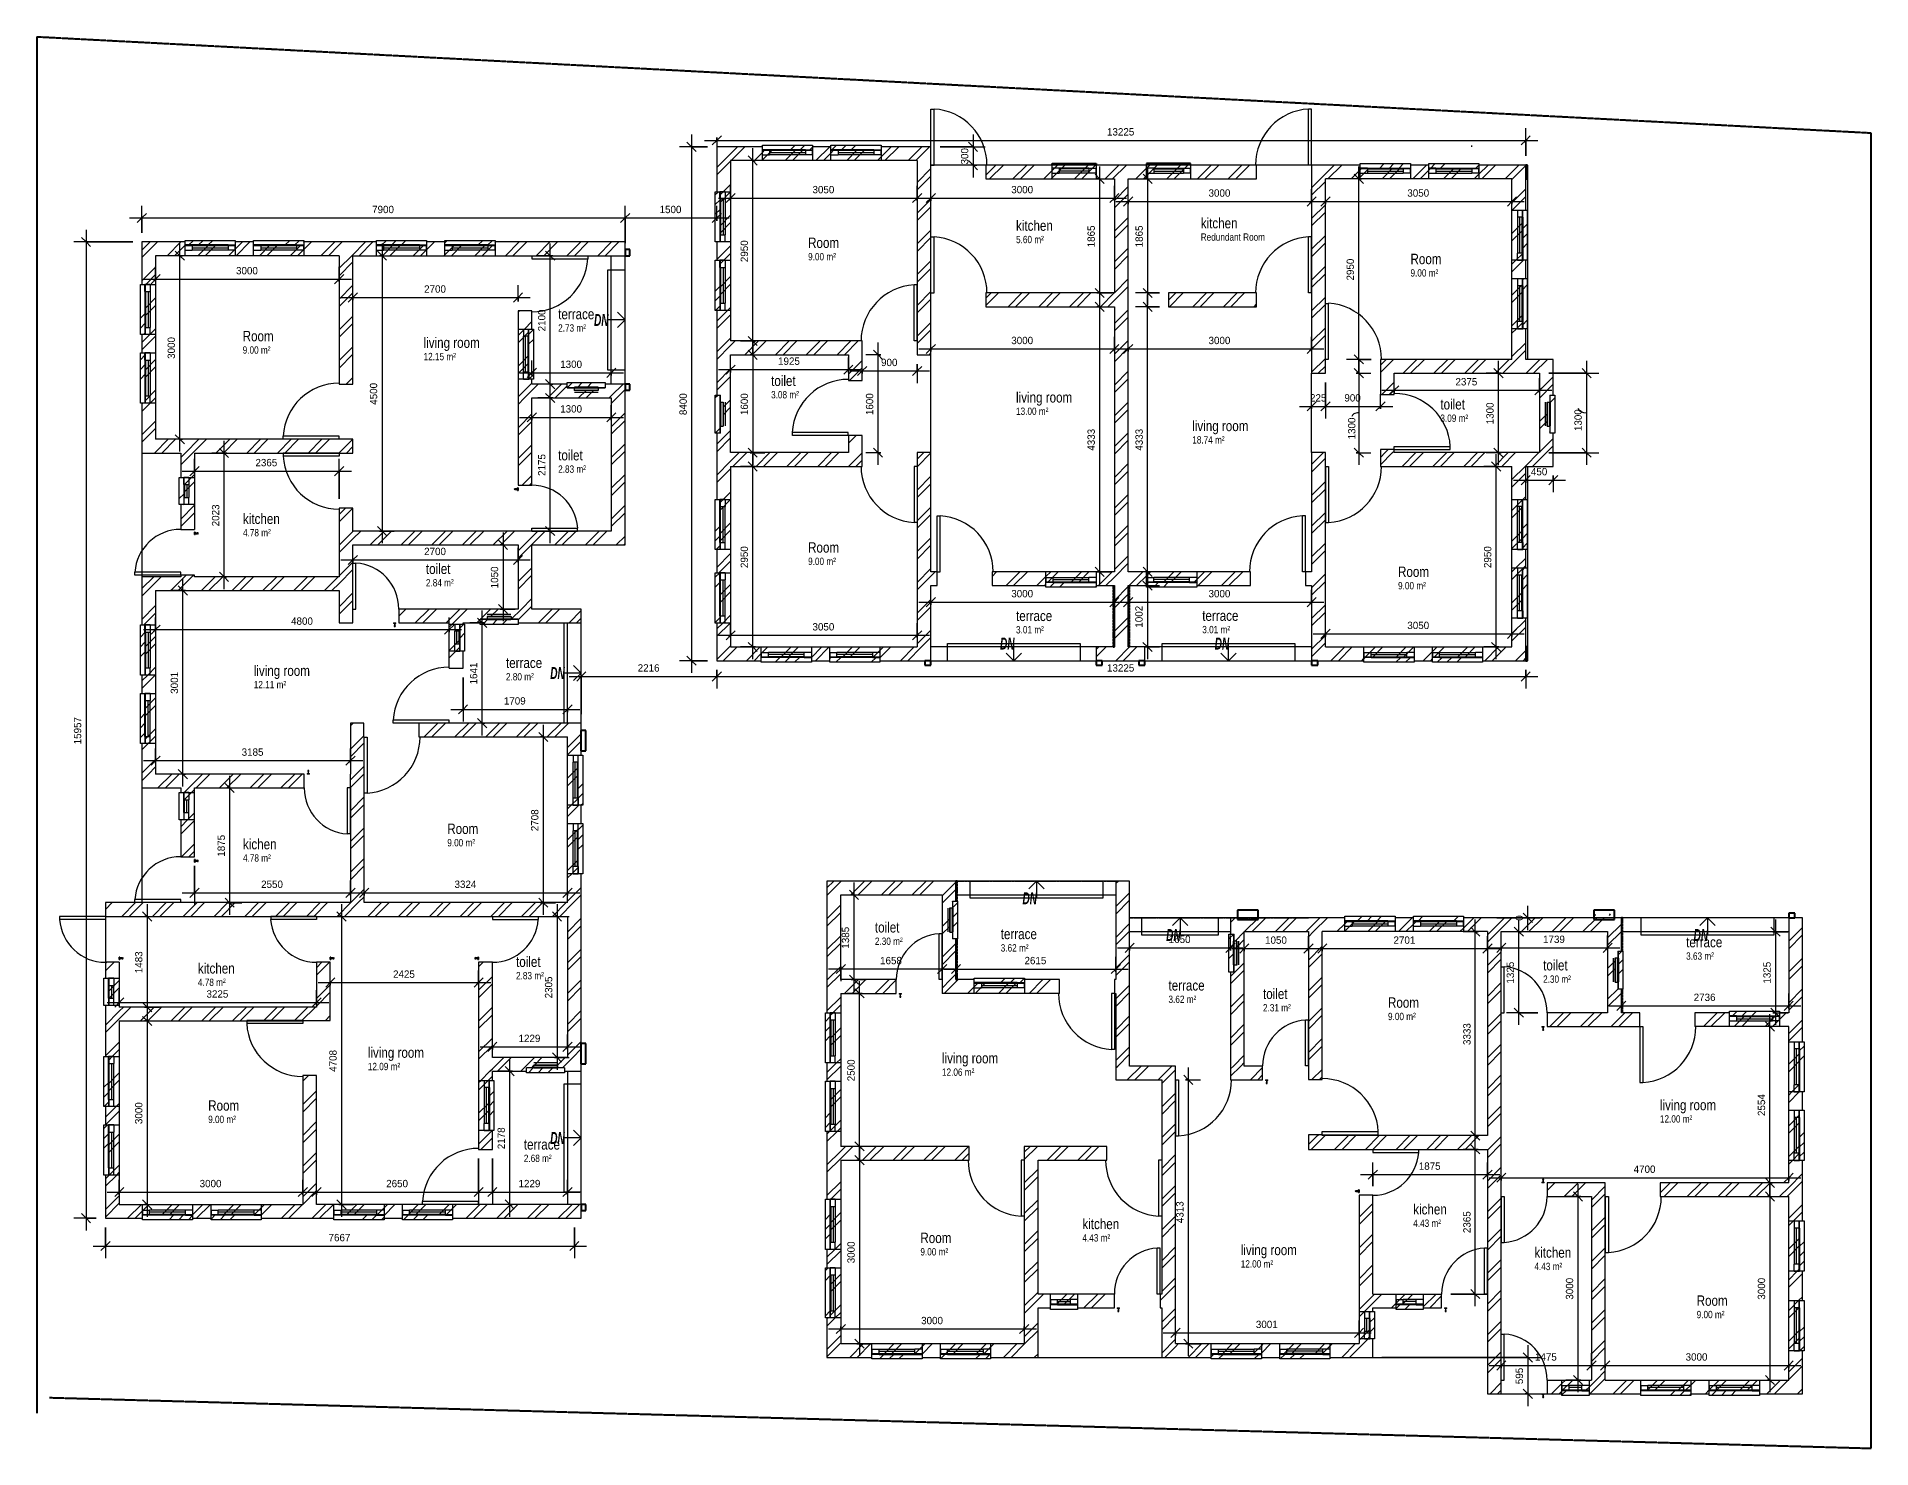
# Model space of a CAD drawing. Header units: millimetres. Extents: x -72672 to -42677, y -7093 to 15979.
import ezdxf

# ---------------------------------------------------------------- set-up
doc = ezdxf.new("R2010")
doc.units = ezdxf.units.MM
doc.linetypes.add('Double dash', pattern=[42.8625, 15.875, -4.7625, 6.35, -4.7625, 6.35, -4.7625])
doc.linetypes.add('Overhead', pattern=[3.96875, 2.38125, -1.5875])
for name, color, linetype, lineweight in [('A-ANNO-DIMS', 211, 'Continuous', 9), ('A-ANNO-DIMS-100', 211, 'Continuous', 9), ('A-AREA', 32, 'Continuous', 9), ('A-AREA-IDEN', 2, 'Continuous', 9), ('A-DETL-GENF', 92, 'Continuous', 9), ('A-DETL-THIN', 151, 'Continuous', 9), ('A-DOOR', 31, 'Continuous', 9), ('A-FLOR', 192, 'Continuous', 9), ('A-FLOR-OVHD', 1, 'Overhead', 9), ('A-GLAZ', 151, 'Continuous', 9), ('A-WALL', 113, 'Continuous', 9), ('A-WALL-PATT', 111, 'Continuous', 9), ('C-PROP-LINE', 91, 'Double dash', 25), ('Q-CASE', 31, 'Continuous', 9), ('S-STRS', 31, 'Continuous', 9), ('S-STRS-ANNO', 31, 'Continuous', 9), ('S-STRS-IDEN', 31, 'Continuous', 9)]:
    doc.layers.add(name, color=color, linetype=linetype, lineweight=lineweight)
doc.styles.add('Arial', font='arial.ttf', dxfattribs={"width": 0.8, "height": 120})
doc.styles.add('Arial_1', font='arial.ttf', dxfattribs={"width": 0.8, "height": 170})
doc.styles.add('Arial_B_I', font='arialbi.ttf', dxfattribs={"width": 0.6, "height": 196.031746})
doc.styles.add('Bell MT', font='BELL.TTF', dxfattribs={"height": 120})
doc.dimstyles.new('Diagonal_-_2_5mm_Arial', dxfattribs={"dimscale": 304.8, "dimtxt": 125.013856, "dimasz": 0.492126, "dimexe": 0.656168, "dimexo": 0.492126, "dimgap": 0.098425, "dimtad": 1, "dimdec": 0, "dimzin": 0, "dimdsep": 46, "dimtxsty": 'Bell MT', "dimblk1": 'OBLIQUE', "dimblk2": 'OBLIQUE', "dimsah": 1, "dimcen": 0.09, "dimdle": 0.656168, "dimazin": 0, "dimtfac": 1, "dimtdec": 4, "dimtix": 1, "dimtmove": 0, "dimatfit": 3, "dimfxl": 1, "dimtvp": 1, "dimtolj": 1, "dimtzin": 0, "dimarcsym": 2})
doc.dimstyles.new('Diagonal_-_2_5mm_Arial_1', dxfattribs={"dimscale": 304.8, "dimtxt": 125.013856, "dimasz": 0.492126, "dimexe": 0.656168, "dimexo": 0.492126, "dimgap": 0.098425, "dimtad": 1, "dimdec": 0, "dimzin": 0, "dimdsep": 46, "dimtxsty": 'Bell MT', "dimblk1": 'OBLIQUE', "dimblk2": 'OBLIQUE', "dimsah": 1, "dimcen": 0.09, "dimdle": 0.656168, "dimazin": 0, "dimtfac": 1, "dimtdec": 4, "dimtix": 1, "dimtmove": 1, "dimatfit": 3, "dimfxl": 1, "dimtvp": 1, "dimtolj": 1, "dimtzin": 0, "dimarcsym": 2})
pattern_1 = [(45, (-58800, 0), (-251.447, 251.447), []), (45, (-58800, 381), (-251.447, 251.447), [])]

msp = doc.modelspace()

# ---------------------------------------------------------------- texts
at = {"layer": 'A-AREA-IDEN', "attachment_point": 1}
for s, insert, char_height, width, style in [('kitchen', (-56660.2, 12976.6), 170, 750.379, 'Arial_1'), ('kitchen', (-53640.4, 13016.7), 170, 750.379, 'Arial_1'), ('Room', (-60059.9, 12696.1), 170, 641.35, 'Arial_1'), ('5.60 m²', (-56660.2, 12724), 120, 590.042, 'Arial'), ('Redundant Room', (-53640.4, 12764.1), 120, 1366.075, 'Arial'), ('9.00 m²', (-60059.9, 12443.5), 120, 590.042, 'Arial'), ('Room', (-50211.3, 12431), 170, 641.35, 'Arial_1'), ('9.00 m²', (-50211.3, 12178.3), 120, 590.042, 'Arial'), ('terrace', (-64146.1, 11531), 170, 724.725, 'Arial_1'), ('Room', (-69304.4, 11170.3), 170, 641.35, 'Arial_1'), ('2.73 m²', (-64146.1, 11278.4), 120, 590.042, 'Arial'), ('9.00 m²', (-69304.4, 10917.7), 120, 590.042, 'Arial'), ('12.15 m²', (-66346.7, 10810.9), 120, 686.244, 'Arial'), ('living room', (-66346.7, 11063.5), 170, 1122.362, 'Arial_1'), ('toilet', (-60664.8, 10439.6), 170, 481.012, 'Arial_1'), ('3.08 m²', (-60664.8, 10187), 120, 590.042, 'Arial'), ('13.00 m²', (-56660.2, 9916.9), 120, 686.244, 'Arial'), ('living room', (-56660.2, 10169.5), 170, 1122.362, 'Arial_1'), ('toilet', (-49722.5, 10056.1), 170, 481.012, 'Arial_1'), ('living room', (-53779.4, 9702), 170, 1122.362, 'Arial_1'), ('3.09 m²', (-49722.5, 9803.5), 120, 590.042, 'Arial'), ('18.74 m²', (-53779.4, 9449.4), 120, 686.244, 'Arial'), ('toilet', (-64146.1, 9223.9), 170, 481.012, 'Arial_1'), ('2.83 m²', (-64146.1, 8971.3), 120, 590.042, 'Arial'), ('kitchen', (-69299.1, 8184.1), 170, 750.379, 'Arial_1'), ('4.78 m²', (-69299.1, 7931.5), 120, 590.042, 'Arial'), ('Room', (-60059.9, 7716.6), 170, 641.35, 'Arial_1'), ('toilet', (-66308.4, 7366.5), 170, 481.012, 'Arial_1'), ('9.00 m²', (-60059.9, 7464), 120, 590.042, 'Arial'), ('Room', (-50414.6, 7318.9), 170, 641.35, 'Arial_1'), ('2.84 m²', (-66308.4, 7113.9), 120, 590.042, 'Arial'), ('9.00 m²', (-50414.6, 7066.3), 120, 590.042, 'Arial'), ('terrace', (-56660.2, 6598.1), 170, 724.725, 'Arial_1'), ('3.01 m²', (-56660.2, 6345.5), 120, 590.042, 'Arial'), ('terrace', (-53615.4, 6601.3), 170, 724.725, 'Arial_1'), ('3.01 m²', (-53615.4, 6348.7), 120, 590.042, 'Arial'), ('living room', (-69123.1, 5701.7), 170, 1122.362, 'Arial_1'), ('terrace', (-64999.3, 5830.6), 170, 724.725, 'Arial_1'), ('12.11 m²', (-69123.1, 5449.1), 120, 686.244, 'Arial'), ('2.80 m²', (-64999.3, 5578), 120, 590.042, 'Arial'), ('Room', (-65959, 3118.1), 170, 641.35, 'Arial_1'), ('kichen', (-69299.1, 2867.5), 170, 686.244, 'Arial_1'), ('9.00 m²', (-65959, 2865.4), 120, 590.042, 'Arial'), ('4.78 m²', (-69299.1, 2614.9), 120, 590.042, 'Arial'), ('toilet', (-58967.6, 1507.3), 170, 481.012, 'Arial_1'), ('2.30 m²', (-58967.6, 1254.7), 120, 590.042, 'Arial'), ('terrace', (-56910.4, 1398.7), 170, 724.725, 'Arial_1'), ('terrace', (-45704.5, 1265.2), 170, 724.725, 'Arial_1'), ('toilet', (-64834.9, 944.6), 170, 481.012, 'Arial_1'), ('3.62 m²', (-56910.4, 1146.1), 120, 590.042, 'Arial'), ('3.63 m²', (-45704.5, 1012.6), 120, 590.042, 'Arial'), ('kitchen', (-70036.1, 836.6), 170, 750.379, 'Arial_1'), ('2.83 m²', (-64834.9, 692), 120, 590.042, 'Arial'), ('toilet', (-48042.6, 887.7), 170, 481.012, 'Arial_1'), ('2.30 m²', (-48042.6, 635.1), 120, 590.042, 'Arial'), ('4.78 m²', (-70036.1, 584), 120, 590.042, 'Arial'), ('terrace', (-54167.7, 558.6), 170, 724.725, 'Arial_1'), ('3.62 m²', (-54167.7, 305.9), 120, 590.042, 'Arial'), ('toilet', (-52622.4, 420.2), 170, 481.012, 'Arial_1'), ('2.31 m²', (-52622.4, 167.6), 120, 590.042, 'Arial'), ('9.00 m²', (-50578.7, 25.1), 120, 590.042, 'Arial'), ('Room', (-50578.7, 277.7), 170, 641.35, 'Arial_1'), ('living room', (-67258.3, -540.3), 170, 1122.362, 'Arial_1'), ('12.09 m²', (-67258.3, -792.9), 120, 686.244, 'Arial'), ('12.06 m²', (-57871, -884.6), 120, 686.244, 'Arial'), ('living room', (-57871, -631.9), 170, 1122.362, 'Arial_1'), ('Room', (-69868.2, -1404.8), 170, 641.35, 'Arial_1'), ('living room', (-46132.9, -1396.8), 170, 1122.362, 'Arial_1'), ('9.00 m²', (-69868.2, -1657.4), 120, 590.042, 'Arial'), ('12.00 m²', (-46132.9, -1649.4), 120, 686.244, 'Arial'), ('terrace', (-64707.3, -2040.8), 170, 724.725, 'Arial_1'), ('2.68 m²', (-64707.3, -2293.4), 120, 590.042, 'Arial'), ('kichen', (-50166, -3101.3), 170, 686.244, 'Arial_1'), ('Room', (-58224, -3568.8), 170, 641.35, 'Arial_1'), ('4.43 m²', (-55575.4, -3593.4), 120, 590.042, 'Arial'), ('kitchen', (-55575.4, -3340.8), 170, 750.379, 'Arial_1'), ('4.43 m²', (-50166, -3353.9), 120, 590.042, 'Arial'), ('9.00 m²', (-58224, -3821.4), 120, 590.042, 'Arial'), ('living room', (-52986.4, -3766.3), 170, 1122.362, 'Arial_1'), ('kitchen', (-48185.4, -3808.4), 170, 750.379, 'Arial_1'), ('12.00 m²', (-52986.4, -4018.9), 120, 686.244, 'Arial'), ('4.43 m²', (-48185.4, -4061), 120, 590.042, 'Arial'), ('Room', (-45532.3, -4594), 170, 641.35, 'Arial_1'), ('9.00 m²', (-45532.3, -4846.6), 120, 590.042, 'Arial')]:
    msp.add_mtext(s, dxfattribs=dict(at, insert=insert, char_height=char_height, width=width, style=style))
at = {"layer": 'S-STRS-IDEN', "lineweight": 25, "char_height": 196.03, "width": 273.235, "attachment_point": 1, "line_spacing_factor": 0.941778, "style": 'Arial_B_I'}
for insert in [(-63559.7, 11447.7), (-56921.9, 6157.9), (-53412.6, 6157.9), (-64275.7, 5676.3), (-56555.1, 1994.8), (-54205.7, 1393.8), (-45582.9, 1393.8), (-64275.7, -1922.7)]:
    msp.add_mtext('DN', dxfattribs=dict(at, insert=insert))

# ---------------------------------------------------------------- blocks, each defined once
blk = doc.blocks.new('M_Single-Flush - 900 X 21OO-375507-Level 1')
at = {"layer": 'A-DOOR', "lineweight": 18}
for p, q in [((399, 113), (399, 1028)), ((450, 1028), (399, 1028)), ((450, 113), (450, 1028)), ((450, 113), (399, 113))]:
    blk.add_line(p, q, dxfattribs=at)
at = {"layer": 'A-DOOR'}
blk.add_arc((450, 113), 917, 93.1893, 180, dxfattribs=at)
blk = doc.blocks.new('M_Single-Flush - 900 X 21OO-375508-Level 1')
at = {"layer": 'A-DOOR', "lineweight": 18}
for p, q in [((399, -113), (399, -1028)), ((450, -113), (399, -113)), ((450, -113), (450, -1028)), ((450, -1028), (399, -1028))]:
    blk.add_line(p, q, dxfattribs=at)
at = {"layer": 'A-DOOR'}
blk.add_arc((450, -113), 917, 180, 266.8107, dxfattribs=at)
blk = doc.blocks.new('Schueco AWS 75 SI_ type 1 triple glass 40mm - Schueco 901-602758-Level 1')
at = {"layer": 'A-DETL-GENF'}
for p, q in [((-235, 22), (-118, 22)), ((-235, 22), (-235, -63)), ((-118, -63), (-118, 22)), ((485, 22), (368, 22)), ((368, -63), (368, 22)), ((485, 22), (485, -63)), ((-118, -63), (-235, -63)), ((368, -63), (485, -63))]:
    blk.add_line(p, q, dxfattribs=at)
at = {"layer": 'A-GLAZ'}
for p, q in [((-118, 22), (368, 22)), ((-118, -63), (368, -63))]:
    blk.add_line(p, q, dxfattribs=at)
at = {"layer": 'A-GLAZ', "color": 3, "lineweight": 25}
for p, q in [((-235, -127), (485, -127)), ((-235, -138), (-235, -127)), ((485, -138), (-235, -138)), ((485, -127), (485, -138))]:
    blk.add_line(p, q, dxfattribs=at)
at = {"layer": 'A-GLAZ', "lineweight": 18}
for p, q in [((-118, -11), (368, -11)), ((-118, -51), (368, -51))]:
    blk.add_line(p, q, dxfattribs=at)
blk = doc.blocks.new('Schueco AWS 75 SI_ type 1 triple glass 40mm - Schueco 900-601897-Level 1')
at = {"layer": 'A-GLAZ'}
h = blk.add_hatch(dxfattribs=at)
h.set_pattern_fill('FP_3', color=90, style=0, pattern_type=2)
h.set_pattern_definition([(225, (-1472, 14067.85), (449.013, -449.013), []), (225, (-1630.8, 14067.85), (6e-14, -898.026), []), (225, (-1313.3, 14067.85), (6e-14, -898.026), [])])
h.paths.add_polyline_path([(535, -55), (-285, -55), (-285, -58), (535, -58)])
h = blk.add_hatch(dxfattribs=at)
h.set_pattern_fill('FP_2', color=90, style=0, pattern_type=2)
h.set_pattern_definition([(224.93, (-1472, 13942.83), (446.82, -450.105), []), (224.93, (-1630.8, 13942.83), (-2.192, -898.023), []), (224.93, (-1313.3, 13942.83), (-2.192, -898.023), [])])
h.paths.add_polyline_path([(535, -58), (-285, -58), (-285, -138), (535, -138), (535, -113)])
at = {"layer": 'A-DETL-GENF'}
for p, q in [((-285, 22), (-168, 22)), ((-285, 22), (-285, -63)), ((-168, -63), (-168, 22)), ((535, 22), (418, 22)), ((418, -63), (418, 22)), ((535, 22), (535, -63)), ((-168, -63), (-285, -63)), ((418, -63), (535, -63))]:
    blk.add_line(p, q, dxfattribs=at)
at = {"layer": 'A-GLAZ'}
for p, q in [((-168, 22), (418, 22)), ((-168, -63), (418, -63))]:
    blk.add_line(p, q, dxfattribs=at)
at = {"layer": 'A-GLAZ', "color": 90}
for p, q in [((535, -55), (-285, -55)), ((535, -58), (-285, -58)), ((-285, -138), (-285, -113)), ((535, -138), (-285, -138)), ((535, -113), (535, -138))]:
    blk.add_line(p, q, dxfattribs=at)
at = {"layer": 'A-GLAZ', "lineweight": 18}
for p, q in [((-168, -11), (418, -11)), ((-168, -51), (418, -51))]:
    blk.add_line(p, q, dxfattribs=at)
blk = doc.blocks.new('Schueco AWS 75 SI_ type 1 triple glass 40mm - Schueco 900-V1-Level 1')
at = {"layer": 'A-GLAZ'}
h = blk.add_hatch(dxfattribs=at)
h.set_pattern_fill('FP_5', color=90, style=0, pattern_type=2)
h.set_pattern_definition([(225, (-352, 14067.85), (449.013, -449.013), []), (225, (-510.8, 14067.85), (6e-14, -898.026), []), (225, (-193.3, 14067.85), (6e-14, -898.026), [])])
h.paths.add_polyline_path([(535, -55), (-285, -55), (-285, -58), (535, -58)])
h = blk.add_hatch(dxfattribs=at)
h.set_pattern_fill('FP_4', color=90, style=0, pattern_type=2)
h.set_pattern_definition([(224.93, (-352, 13942.83), (446.82, -450.105), []), (224.93, (-510.8, 13942.83), (-2.192, -898.023), []), (224.93, (-193.3, 13942.83), (-2.192, -898.023), [])])
h.paths.add_polyline_path([(535, -58), (-285, -58), (-285, -138), (535, -138), (535, -113)])
at = {"layer": 'A-DETL-GENF'}
for p, q in [((-285, 22), (-168, 22)), ((-285, 22), (-285, -63)), ((-168, -63), (-168, 22)), ((535, 22), (418, 22)), ((418, -63), (418, 22)), ((535, 22), (535, -63)), ((-168, -63), (-285, -63)), ((418, -63), (535, -63))]:
    blk.add_line(p, q, dxfattribs=at)
at = {"layer": 'A-GLAZ'}
for p, q in [((-168, 22), (418, 22)), ((-168, -63), (418, -63))]:
    blk.add_line(p, q, dxfattribs=at)
at = {"layer": 'A-GLAZ', "color": 90}
for p, q in [((535, -55), (-285, -55)), ((535, -58), (-285, -58)), ((-285, -138), (-285, -113)), ((535, -138), (-285, -138)), ((535, -113), (535, -138))]:
    blk.add_line(p, q, dxfattribs=at)
at = {"layer": 'A-GLAZ', "lineweight": 18}
for p, q in [((-168, -11), (418, -11)), ((-168, -51), (418, -51))]:
    blk.add_line(p, q, dxfattribs=at)
blk = doc.blocks.new('Schueco AWS 75 SI_ type 1 triple glass 40mm - Schueco 900-V2-Level 1')
at = {"layer": 'A-GLAZ'}
h = blk.add_hatch(dxfattribs=at)
h.set_pattern_fill('FP_7', color=90, style=0, pattern_type=2)
h.set_pattern_definition([(135, (13161, 2639.5), (-449.013, -449.013), []), (135, (13161, 2798.3), (-898.026, 6e-14), []), (135, (13161, 2480.8), (-898.026, 6e-14), [])])
h.paths.add_polyline_path([(535, -55), (-285, -55), (-285, -58), (535, -58)])
h = blk.add_hatch(dxfattribs=at)
h.set_pattern_fill('FP_6', color=90, style=0, pattern_type=2)
h.set_pattern_definition([(135.07, (13161, 2570.1), (-446.82, -450.105), []), (135.07, (13161, 2728.5), (-895.835, -2.187), []), (135.07, (13161, 2411.75), (-895.835, -2.187), [])])
h.paths.add_polyline_path([(535, -138), (535, -58), (-285, -58), (-285, -138), (-25, -138)])
at = {"layer": 'A-DETL-GENF'}
for p, q in [((-285, 22), (-168, 22)), ((-285, 22), (-285, -63)), ((-168, -63), (-168, 22)), ((535, 22), (418, 22)), ((418, -63), (418, 22)), ((535, 22), (535, -63)), ((-168, -63), (-285, -63)), ((418, -63), (535, -63))]:
    blk.add_line(p, q, dxfattribs=at)
at = {"layer": 'A-GLAZ'}
for p, q in [((-168, 22), (418, 22)), ((-168, -63), (418, -63))]:
    blk.add_line(p, q, dxfattribs=at)
at = {"layer": 'A-GLAZ', "color": 90}
for p, q in [((535, -55), (-285, -55)), ((535, -58), (-285, -58)), ((-285, -138), (-285, -112)), ((535, -138), (-285, -138)), ((535, -112), (535, -138))]:
    blk.add_line(p, q, dxfattribs=at)
at = {"layer": 'A-GLAZ', "lineweight": 18}
for p, q in [((-168, -11), (418, -11)), ((-168, -51), (418, -51))]:
    blk.add_line(p, q, dxfattribs=at)
blk = doc.blocks.new('Schueco AWS 75 SI_ type 1 triple glass 40mm - Schueco 900-V3-Level 1')
at = {"layer": 'A-GLAZ'}
h = blk.add_hatch(dxfattribs=at)
h.set_pattern_fill('FP_9', color=90, style=0, pattern_type=2)
h.set_pattern_definition([(135, (12041, 2639.5), (-449.013, -449.013), []), (135, (12041, 2798.3), (-898.026, 6e-14), []), (135, (12041, 2480.8), (-898.026, 6e-14), [])])
h.paths.add_polyline_path([(535, -55), (-285, -55), (-285, -58), (535, -58)])
h = blk.add_hatch(dxfattribs=at)
h.set_pattern_fill('FP_8', color=90, style=0, pattern_type=2)
h.set_pattern_definition([(135.07, (12041, 2570.1), (-446.82, -450.105), []), (135.07, (12041, 2728.5), (-895.835, -2.187), []), (135.07, (12041, 2411.75), (-895.835, -2.187), [])])
h.paths.add_polyline_path([(535, -112), (535, -58), (-285, -58), (-285, -138), (535, -138)])
at = {"layer": 'A-DETL-GENF'}
for p, q in [((-285, 22), (-168, 22)), ((-285, 22), (-285, -63)), ((-168, -63), (-168, 22)), ((535, 22), (418, 22)), ((418, -63), (418, 22)), ((535, 22), (535, -63)), ((-168, -63), (-285, -63)), ((418, -63), (535, -63))]:
    blk.add_line(p, q, dxfattribs=at)
at = {"layer": 'A-GLAZ'}
for p, q in [((-168, 22), (418, 22)), ((-168, -63), (418, -63))]:
    blk.add_line(p, q, dxfattribs=at)
at = {"layer": 'A-GLAZ', "color": 90}
for p, q in [((535, -55), (-285, -55)), ((535, -58), (-285, -58)), ((-285, -138), (-285, -112)), ((535, -138), (-285, -138)), ((535, -112), (535, -138))]:
    blk.add_line(p, q, dxfattribs=at)
at = {"layer": 'A-GLAZ', "lineweight": 18}
for p, q in [((-168, -11), (418, -11)), ((-168, -51), (418, -51))]:
    blk.add_line(p, q, dxfattribs=at)
blk = doc.blocks.new('Schueco AWS 75 SI_ type 1 triple glass 40mm - Schueco 900-601795-Level 1')
at = {"layer": 'A-GLAZ'}
h = blk.add_hatch(dxfattribs=at)
h.set_pattern_fill('FP_10', color=90, style=0, pattern_type=2)
h.set_pattern_definition([(224.93, (-1492, 5920.75), (449.01, -447.92), []), (224.93, (-1650.8, 5920.75), (-0.002, -895.84), []), (224.93, (-1333.3, 5920.75), (-0.002, -895.84), [])])
h.paths.add_polyline_path([(535, 138), (-285, 138), (-285, 58), (535, 58), (535, 112)])
h = blk.add_hatch(dxfattribs=at)
h.set_pattern_fill('FP_11', color=90, style=0, pattern_type=2)
h.set_pattern_definition([(225, (-1492, 5892.85), (449.01, -449.01), []), (225, (-1650.8, 5892.85), (6e-14, -898.026), []), (225, (-1333.3, 5892.85), (6e-14, -898.026), [])])
h.paths.add_polyline_path([(535, 58), (-285, 58), (-285, 55), (535, 55)])
at = {"layer": 'A-DETL-GENF'}
for p, q in [((-168, 63), (-285, 63)), ((-285, -22), (-285, 63)), ((-168, 63), (-168, -22)), ((418, 63), (535, 63)), ((418, 63), (418, -22)), ((535, -22), (535, 63)), ((-285, -22), (-168, -22)), ((535, -22), (418, -22))]:
    blk.add_line(p, q, dxfattribs=at)
at = {"layer": 'A-GLAZ', "color": 90}
for p, q in [((-285, 112), (-285, 138)), ((-285, 138), (535, 138)), ((-285, 58), (535, 58)), ((-285, 55), (535, 55)), ((535, 138), (535, 112))]:
    blk.add_line(p, q, dxfattribs=at)
at = {"layer": 'A-GLAZ'}
for p, q in [((-168, 63), (418, 63)), ((-168, -22), (418, -22))]:
    blk.add_line(p, q, dxfattribs=at)
at = {"layer": 'A-GLAZ', "lineweight": 18}
for p, q in [((-168, 51), (418, 51)), ((-168, 11), (418, 11))]:
    blk.add_line(p, q, dxfattribs=at)
blk = doc.blocks.new('Schueco AWS 75 SI_ type 1 triple glass 40mm - Schueco 900-V4-Level 1')
at = {"layer": 'A-GLAZ'}
h = blk.add_hatch(dxfattribs=at)
h.set_pattern_fill('FP_12', color=90, style=0, pattern_type=2)
h.set_pattern_definition([(224.93, (-372, 5920.75), (449.01, -447.92), []), (224.93, (-530.8, 5920.75), (-0.002, -895.84), []), (224.93, (-213.3, 5920.75), (-0.002, -895.84), [])])
h.paths.add_polyline_path([(535, 138), (-285, 138), (-285, 58), (535, 58), (535, 112)])
h = blk.add_hatch(dxfattribs=at)
h.set_pattern_fill('FP_13', color=90, style=0, pattern_type=2)
h.set_pattern_definition([(225, (-372, 5892.85), (449.01, -449.01), []), (225, (-530.8, 5892.85), (6e-14, -898.026), []), (225, (-213.3, 5892.85), (6e-14, -898.026), [])])
h.paths.add_polyline_path([(535, 58), (-285, 58), (-285, 55), (535, 55)])
at = {"layer": 'A-DETL-GENF'}
for p, q in [((-168, 63), (-285, 63)), ((-285, -22), (-285, 63)), ((-168, 63), (-168, -22)), ((418, 63), (535, 63)), ((418, 63), (418, -22)), ((535, -22), (535, 63)), ((-285, -22), (-168, -22)), ((535, -22), (418, -22))]:
    blk.add_line(p, q, dxfattribs=at)
at = {"layer": 'A-GLAZ', "color": 90}
for p, q in [((-285, 112), (-285, 138)), ((-285, 138), (535, 138)), ((-285, 58), (535, 58)), ((-285, 55), (535, 55)), ((535, 138), (535, 112))]:
    blk.add_line(p, q, dxfattribs=at)
at = {"layer": 'A-GLAZ'}
for p, q in [((-168, 63), (418, 63)), ((-168, -22), (418, -22))]:
    blk.add_line(p, q, dxfattribs=at)
at = {"layer": 'A-GLAZ', "lineweight": 18}
for p, q in [((-168, 51), (418, 51)), ((-168, 11), (418, 11))]:
    blk.add_line(p, q, dxfattribs=at)
blk = doc.blocks.new('Schueco AWS 75 SI_ type 1 triple glass 40mm - Schueco 900-V5-Level 1')
at = {"layer": 'A-GLAZ'}
h = blk.add_hatch(dxfattribs=at)
h.set_pattern_fill('FP_14', color=90, style=0, pattern_type=2)
h.set_pattern_definition([(315.07, (-6681, -2570.1), (449.01, 447.92), []), (315.07, (-6681, -2728.5), (898.026, 0.002), []), (315.07, (-6681, -2411.75), (898.026, 0.002), [])])
h.paths.add_polyline_path([(-285, 112), (-285, 58), (535, 58), (535, 138), (-285, 138)])
h = blk.add_hatch(dxfattribs=at)
h.set_pattern_fill('FP_15', color=90, style=0, pattern_type=2)
h.set_pattern_definition([(315, (-6681, -2639.5), (449.013, 449.013), []), (315, (-6681, -2798.3), (898.026, 0), []), (315, (-6681, -2480.8), (898.026, 0), [])])
h.paths.add_polyline_path([(-285, 58), (-285, 55), (535, 55), (535, 58)])
at = {"layer": 'A-DETL-GENF'}
for p, q in [((-168, 63), (-285, 63)), ((-285, -22), (-285, 63)), ((-168, 63), (-168, -22)), ((418, 63), (535, 63)), ((418, 63), (418, -22)), ((535, -22), (535, 63)), ((-285, -22), (-168, -22)), ((535, -22), (418, -22))]:
    blk.add_line(p, q, dxfattribs=at)
at = {"layer": 'A-GLAZ', "color": 90}
for p, q in [((-285, 112), (-285, 138)), ((-285, 138), (535, 138)), ((-285, 58), (535, 58)), ((-285, 55), (535, 55)), ((535, 138), (535, 112))]:
    blk.add_line(p, q, dxfattribs=at)
at = {"layer": 'A-GLAZ'}
for p, q in [((-168, 63), (418, 63)), ((-168, -22), (418, -22))]:
    blk.add_line(p, q, dxfattribs=at)
at = {"layer": 'A-GLAZ', "lineweight": 18}
for p, q in [((-168, 51), (418, 51)), ((-168, 11), (418, 11))]:
    blk.add_line(p, q, dxfattribs=at)
blk = doc.blocks.new('Schueco AWS 75 SI_ type 1 triple glass 40mm - Schueco 900-V6-Level 1')
at = {"layer": 'A-GLAZ'}
h = blk.add_hatch(dxfattribs=at)
h.set_pattern_fill('FP_16', color=90, style=0, pattern_type=2)
h.set_pattern_definition([(315.07, (-7881, -2570.1), (449.01, 447.92), []), (315.07, (-7881, -2728.5), (898.026, 0.002), []), (315.07, (-7881, -2411.75), (898.026, 0.002), [])])
h.paths.add_polyline_path([(-285, 113), (-285, 58), (535, 58), (535, 138), (-285, 138)])
h = blk.add_hatch(dxfattribs=at)
h.set_pattern_fill('FP_17', color=90, style=0, pattern_type=2)
h.set_pattern_definition([(315, (-7881, -2639.5), (449.013, 449.013), []), (315, (-7881, -2798.3), (898.026, 0), []), (315, (-7881, -2480.8), (898.026, 0), [])])
h.paths.add_polyline_path([(-285, 58), (-285, 55), (535, 55), (535, 58)])
at = {"layer": 'A-DETL-GENF'}
for p, q in [((-168, 63), (-285, 63)), ((-285, -22), (-285, 63)), ((-168, 63), (-168, -22)), ((418, 63), (535, 63)), ((418, 63), (418, -22)), ((535, -22), (535, 63)), ((-285, -22), (-168, -22)), ((535, -22), (418, -22))]:
    blk.add_line(p, q, dxfattribs=at)
at = {"layer": 'A-GLAZ', "color": 90}
for p, q in [((-285, 113), (-285, 138)), ((-285, 138), (535, 138)), ((-285, 58), (535, 58)), ((-285, 55), (535, 55)), ((535, 138), (535, 113))]:
    blk.add_line(p, q, dxfattribs=at)
at = {"layer": 'A-GLAZ'}
for p, q in [((-168, 63), (418, 63)), ((-168, -22), (418, -22))]:
    blk.add_line(p, q, dxfattribs=at)
at = {"layer": 'A-GLAZ', "lineweight": 18}
for p, q in [((-168, 51), (418, 51)), ((-168, 11), (418, 11))]:
    blk.add_line(p, q, dxfattribs=at)
blk = doc.blocks.new('Schueco AWS 75 SI_ type 1 triple glass 40mm - Schueco 600x1100-602990-Level 1')
at = {"layer": 'A-GLAZ'}
h = blk.add_hatch(dxfattribs=at)
h.set_pattern_fill('FP_19', color=90, style=0, pattern_type=2)
h.set_pattern_definition([(135, (9935.35, 2639.5), (-449.013, -449.013), []), (135, (9935.35, 2798.3), (-898.026, 6e-14), []), (135, (9935.35, 2480.8), (-898.026, 6e-14), [])])
h.paths.add_polyline_path([(435, -55), (-185, -55), (-185, -58), (435, -58)])
h = blk.add_hatch(dxfattribs=at)
h.set_pattern_fill('FP_18', color=90, style=0, pattern_type=2)
h.set_pattern_definition([(135.07, (9935.35, 2505.74), (-446.82, -450.105), []), (135.07, (9935.35, 2664.1), (-895.835, -2.187), []), (135.07, (9935.35, 2347.4), (-895.835, -2.187), [])])
h.paths.add_polyline_path([(435, -138), (435, -58), (-185, -58), (-185, -138)])
blk.add_hatch(color=90, dxfattribs=at).paths.add_polyline_path([(322, -11), (-72, -11), (-72, -51), (322, -51)])
for p, q in [((-68, 22), (318, 22)), ((-72, -11), (322, -11)), ((-72, -51), (-72, -11)), ((322, -51), (-72, -51)), ((-68, -63), (318, -63)), ((322, -51), (322, -11))]:
    blk.add_line(p, q, dxfattribs=at)
at = {"layer": 'A-GLAZ', "color": 90}
for p, q in [((-185, -58), (-185, -55)), ((435, -55), (-185, -55)), ((-185, -138), (-185, -58)), ((435, -58), (-185, -58)), ((435, -138), (-185, -138)), ((435, -55), (435, -58)), ((435, -58), (435, -138))]:
    blk.add_line(p, q, dxfattribs=at)
at = {"layer": 'A-GLAZ', "lineweight": 18}
for p, q in [((-68, -11), (318, -11)), ((-68, -51), (318, -51))]:
    blk.add_line(p, q, dxfattribs=at)
blk = doc.blocks.new('Schueco AWS 75 SI_ type 1 triple glass 40mm - Schueco 900-V7-Level 1')
at = {"layer": 'A-GLAZ'}
h = blk.add_hatch(dxfattribs=at)
h.set_pattern_fill('FP_21', color=90, style=0, pattern_type=2)
h.set_pattern_definition([(45, (-2913, -7119.85), (-449.013, 449.013), []), (45, (-2754.2, -7119.85), (0, 898.026), []), (45, (-3071.7, -7119.85), (0, 898.026), [])])
h.paths.add_polyline_path([(-285, -58), (535, -58), (535, -55), (-285, -55)])
h = blk.add_hatch(dxfattribs=at)
h.set_pattern_fill('FP_20', color=90, style=0, pattern_type=2)
h.set_pattern_definition([(44.93, (-2913, -7141.8), (-446.82, 450.105), []), (44.93, (-2754.2, -7141.8), (2.19, 898.023), []), (44.93, (-3071.7, -7141.8), (2.19, 898.023), [])])
h.paths.add_polyline_path([(-285, -138), (535, -138), (535, -58), (-285, -58), (-285, -113)])
at = {"layer": 'A-DETL-GENF'}
for p, q in [((-285, 22), (-168, 22)), ((-285, 22), (-285, -63)), ((-168, -63), (-168, 22)), ((535, 22), (418, 22)), ((418, -63), (418, 22)), ((535, 22), (535, -63)), ((-168, -63), (-285, -63)), ((418, -63), (535, -63))]:
    blk.add_line(p, q, dxfattribs=at)
at = {"layer": 'A-GLAZ'}
for p, q in [((-168, 22), (418, 22)), ((-168, -63), (418, -63))]:
    blk.add_line(p, q, dxfattribs=at)
at = {"layer": 'A-GLAZ', "color": 90}
for p, q in [((535, -55), (-285, -55)), ((535, -58), (-285, -58)), ((-285, -138), (-285, -113)), ((535, -138), (-285, -138)), ((535, -113), (535, -138))]:
    blk.add_line(p, q, dxfattribs=at)
at = {"layer": 'A-GLAZ', "lineweight": 18}
for p, q in [((-168, -11), (418, -11)), ((-168, -51), (418, -51))]:
    blk.add_line(p, q, dxfattribs=at)
blk = doc.blocks.new('Schueco AWS 75 SI_ type 1 triple glass 40mm - Schueco 901-602759-Level 1')
at = {"layer": 'A-DETL-GENF'}
for p, q in [((-118, 63), (-235, 63)), ((-235, -22), (-235, 63)), ((-118, 63), (-118, -22)), ((368, 63), (485, 63)), ((368, 63), (368, -22)), ((485, -22), (485, 63)), ((-235, -22), (-118, -22)), ((485, -22), (368, -22))]:
    blk.add_line(p, q, dxfattribs=at)
at = {"layer": 'A-GLAZ', "color": 3, "lineweight": 25}
for p, q in [((485, 138), (-235, 138)), ((-235, 138), (-235, 127)), ((-235, 127), (485, 127)), ((485, 127), (485, 138))]:
    blk.add_line(p, q, dxfattribs=at)
at = {"layer": 'A-GLAZ'}
for p, q in [((-118, 63), (368, 63)), ((-118, -22), (368, -22))]:
    blk.add_line(p, q, dxfattribs=at)
at = {"layer": 'A-GLAZ', "lineweight": 18}
for p, q in [((-118, 51), (368, 51)), ((-118, 11), (368, 11))]:
    blk.add_line(p, q, dxfattribs=at)
blk = doc.blocks.new('Schueco AWS 75 SI_ type 1 triple glass 40mm - Schueco 900-V8-Level 1')
at = {"layer": 'A-GLAZ'}
h = blk.add_hatch(dxfattribs=at)
h.set_pattern_fill('FP_22', color=90, style=0, pattern_type=2)
h.set_pattern_definition([(44.93, (-9173, -13644.3), (-449.012, 447.92), []), (44.93, (-9014.2, -13644.3), (0.002, 895.838), []), (44.93, (-9331.7, -13644.3), (0.002, 895.838), [])])
h.paths.add_polyline_path([(535, 58), (535, 138), (-285, 138), (-285, 58), (70, 58)])
h = blk.add_hatch(dxfattribs=at)
h.set_pattern_fill('FP_23', color=90, style=0, pattern_type=2)
h.set_pattern_definition([(45, (-9173, -13767.85), (-449.013, 449.013), []), (45, (-9014.2, -13767.85), (0, 898.026), []), (45, (-9331.7, -13767.85), (0, 898.026), [])])
h.paths.add_polyline_path([(535, 55), (535, 58), (-285, 58), (-285, 55), (70, 55)])
at = {"layer": 'A-DETL-GENF'}
for p, q in [((-168, 63), (-285, 63)), ((-285, -22), (-285, 63)), ((-168, 63), (-168, -22)), ((418, 63), (535, 63)), ((418, 63), (418, -22)), ((535, -22), (535, 63)), ((-285, -22), (-168, -22)), ((535, -22), (418, -22))]:
    blk.add_line(p, q, dxfattribs=at)
at = {"layer": 'A-GLAZ', "color": 90}
for p, q in [((-285, 112), (-285, 138)), ((-285, 138), (535, 138)), ((-285, 58), (535, 58)), ((-285, 55), (535, 55)), ((535, 138), (535, 112))]:
    blk.add_line(p, q, dxfattribs=at)
at = {"layer": 'A-GLAZ'}
for p, q in [((-168, 63), (418, 63)), ((-168, -22), (418, -22))]:
    blk.add_line(p, q, dxfattribs=at)
at = {"layer": 'A-GLAZ', "lineweight": 18}
for p, q in [((-168, 51), (418, 51)), ((-168, 11), (418, 11))]:
    blk.add_line(p, q, dxfattribs=at)
blk = doc.blocks.new('Schueco AWS 75 SI_ type 1 triple glass 40mm - Schueco 900-V9-Level 1')
at = {"layer": 'A-GLAZ'}
h = blk.add_hatch(dxfattribs=at)
h.set_pattern_fill('FP_24', color=90, style=0, pattern_type=2)
h.set_pattern_definition([(44.93, (-8053, -13644.3), (-449.012, 447.92), []), (44.93, (-7894.2, -13644.3), (0.002, 895.838), []), (44.93, (-8211.7, -13644.3), (0.002, 895.838), [])])
h.paths.add_polyline_path([(535, 58), (535, 138), (-285, 138), (-285, 58)])
h = blk.add_hatch(dxfattribs=at)
h.set_pattern_fill('FP_25', color=90, style=0, pattern_type=2)
h.set_pattern_definition([(45, (-8053, -13767.85), (-449.013, 449.013), []), (45, (-7894.2, -13767.85), (0, 898.026), []), (45, (-8211.7, -13767.85), (0, 898.026), [])])
h.paths.add_polyline_path([(535, 55), (535, 58), (-285, 58), (-285, 55)])
at = {"layer": 'A-DETL-GENF'}
for p, q in [((-168, 63), (-285, 63)), ((-285, -22), (-285, 63)), ((-168, 63), (-168, -22)), ((418, 63), (535, 63)), ((418, 63), (418, -22)), ((535, -22), (535, 63)), ((-285, -22), (-168, -22)), ((535, -22), (418, -22))]:
    blk.add_line(p, q, dxfattribs=at)
at = {"layer": 'A-GLAZ', "color": 90}
for p, q in [((-285, 112), (-285, 138)), ((-285, 138), (535, 138)), ((-285, 58), (535, 58)), ((-285, 55), (535, 55)), ((535, 138), (535, 112))]:
    blk.add_line(p, q, dxfattribs=at)
at = {"layer": 'A-GLAZ'}
for p, q in [((-168, 63), (418, 63)), ((-168, -22), (418, -22))]:
    blk.add_line(p, q, dxfattribs=at)
at = {"layer": 'A-GLAZ', "lineweight": 18}
for p, q in [((-168, 51), (418, 51)), ((-168, 11), (418, 11))]:
    blk.add_line(p, q, dxfattribs=at)
blk = doc.blocks.new('Schueco AWS 75 SI_ type 1 triple glass 40mm - Schueco 900-V10-Level 1')
at = {"layer": 'A-GLAZ'}
h = blk.add_hatch(dxfattribs=at)
h.set_pattern_fill('FP_26', color=90, style=0, pattern_type=2)
h.set_pattern_definition([(135.07, (12860.35, -10253.5), (-449.012, -447.92), []), (135.07, (12860.35, -10095.14), (-898.026, -0.002), []), (135.07, (12860.35, -10411.86), (-898.026, -0.002), [])])
h.paths.add_polyline_path([(535, 58), (535, 138), (-285, 138), (-285, 58)])
h = blk.add_hatch(dxfattribs=at)
h.set_pattern_fill('FP_27', color=90, style=0, pattern_type=2)
h.set_pattern_definition([(135, (12860.35, -10360.5), (-449.013, -449.013), []), (135, (12860.35, -10201.7), (-898.026, 6e-14), []), (135, (12860.35, -10519.2), (-898.026, 6e-14), [])])
h.paths.add_polyline_path([(535, 58), (-285, 58), (-285, 55), (535, 55)])
at = {"layer": 'A-DETL-GENF'}
for p, q in [((-168, 63), (-285, 63)), ((-285, -22), (-285, 63)), ((-168, 63), (-168, -22)), ((418, 63), (535, 63)), ((418, 63), (418, -22)), ((535, -22), (535, 63)), ((-285, -22), (-168, -22)), ((535, -22), (418, -22))]:
    blk.add_line(p, q, dxfattribs=at)
at = {"layer": 'A-GLAZ', "color": 90}
for p, q in [((-285, 112), (-285, 138)), ((-285, 138), (535, 138)), ((-285, 58), (535, 58)), ((-285, 55), (535, 55)), ((535, 138), (535, 112))]:
    blk.add_line(p, q, dxfattribs=at)
at = {"layer": 'A-GLAZ'}
for p, q in [((-168, 63), (418, 63)), ((-168, -22), (418, -22))]:
    blk.add_line(p, q, dxfattribs=at)
at = {"layer": 'A-GLAZ', "lineweight": 18}
for p, q in [((-168, 51), (418, 51)), ((-168, 11), (418, 11))]:
    blk.add_line(p, q, dxfattribs=at)
blk = doc.blocks.new('Schueco AWS 75 SI_ type 1 triple glass 40mm - Schueco 900-V11-Level 1')
at = {"layer": 'A-GLAZ'}
h = blk.add_hatch(dxfattribs=at)
h.set_pattern_fill('FP_28', color=90, style=0, pattern_type=2)
h.set_pattern_definition([(135.07, (11740.35, -10253.5), (-449.012, -447.92), []), (135.07, (11740.35, -10095.14), (-898.026, -0.002), []), (135.07, (11740.35, -10411.86), (-898.026, -0.002), [])])
h.paths.add_polyline_path([(535, 58), (535, 138), (-285, 138), (-285, 58)])
h = blk.add_hatch(dxfattribs=at)
h.set_pattern_fill('FP_29', color=90, style=0, pattern_type=2)
h.set_pattern_definition([(135, (11740.35, -10360.5), (-449.013, -449.013), []), (135, (11740.35, -10201.7), (-898.026, 6e-14), []), (135, (11740.35, -10519.2), (-898.026, 6e-14), [])])
h.paths.add_polyline_path([(535, 58), (-285, 58), (-285, 55), (535, 55)])
at = {"layer": 'A-DETL-GENF'}
for p, q in [((-168, 63), (-285, 63)), ((-285, -22), (-285, 63)), ((-168, 63), (-168, -22)), ((418, 63), (535, 63)), ((418, 63), (418, -22)), ((535, -22), (535, 63)), ((-285, -22), (-168, -22)), ((535, -22), (418, -22))]:
    blk.add_line(p, q, dxfattribs=at)
at = {"layer": 'A-GLAZ', "color": 90}
for p, q in [((-285, 112), (-285, 138)), ((-285, 138), (535, 138)), ((-285, 58), (535, 58)), ((-285, 55), (535, 55)), ((535, 138), (535, 112))]:
    blk.add_line(p, q, dxfattribs=at)
at = {"layer": 'A-GLAZ'}
for p, q in [((-168, 63), (418, 63)), ((-168, -22), (418, -22))]:
    blk.add_line(p, q, dxfattribs=at)
at = {"layer": 'A-GLAZ', "lineweight": 18}
for p, q in [((-168, 51), (418, 51)), ((-168, 11), (418, 11))]:
    blk.add_line(p, q, dxfattribs=at)
blk = doc.blocks.new('Schueco AWS 75 SI_ type 1 triple glass 40mm - Schueco 900-V12-Level 1')
at = {"layer": 'A-GLAZ'}
h = blk.add_hatch(dxfattribs=at)
h.set_pattern_fill('FP_31', color=90, style=0, pattern_type=2)
h.set_pattern_definition([(45, (-9233, -5892.85), (-449.013, 449.013), []), (45, (-9074.2, -5892.85), (0, 898.026), []), (45, (-9391.7, -5892.85), (0, 898.026), [])])
h.paths.add_polyline_path([(535, -58), (535, -55), (-285, -55), (-285, -58), (10, -58)])
h = blk.add_hatch(dxfattribs=at)
h.set_pattern_fill('FP_30', color=90, style=0, pattern_type=2)
h.set_pattern_definition([(44.93, (-9233, -5920.75), (-446.82, 450.105), []), (44.93, (-9074.2, -5920.75), (2.192, 898.023), []), (44.93, (-9391.7, -5920.75), (2.192, 898.023), [])])
h.paths.add_polyline_path([(535, -138), (535, -58), (-285, -58), (-285, -138), (481, -138)])
at = {"layer": 'A-DETL-GENF'}
for p, q in [((-285, 22), (-168, 22)), ((-285, 22), (-285, -63)), ((-168, -63), (-168, 22)), ((535, 22), (418, 22)), ((418, -63), (418, 22)), ((535, 22), (535, -63)), ((-168, -63), (-285, -63)), ((418, -63), (535, -63))]:
    blk.add_line(p, q, dxfattribs=at)
at = {"layer": 'A-GLAZ'}
for p, q in [((-168, 22), (418, 22)), ((-168, -63), (418, -63))]:
    blk.add_line(p, q, dxfattribs=at)
at = {"layer": 'A-GLAZ', "color": 90}
for p, q in [((535, -55), (-285, -55)), ((535, -58), (-285, -58)), ((-285, -138), (-285, -113)), ((535, -138), (-285, -138)), ((535, -113), (535, -138))]:
    blk.add_line(p, q, dxfattribs=at)
at = {"layer": 'A-GLAZ', "lineweight": 18}
for p, q in [((-168, -11), (418, -11)), ((-168, -51), (418, -51))]:
    blk.add_line(p, q, dxfattribs=at)
blk = doc.blocks.new('Schueco AWS 75 SI_ type 1 triple glass 40mm - Schueco 900-V13-Level 1')
at = {"layer": 'A-GLAZ'}
h = blk.add_hatch(dxfattribs=at)
h.set_pattern_fill('FP_33', color=90, style=0, pattern_type=2)
h.set_pattern_definition([(45, (-8113, -5892.85), (-449.013, 449.013), []), (45, (-7954.2, -5892.85), (0, 898.026), []), (45, (-8271.7, -5892.85), (0, 898.026), [])])
h.paths.add_polyline_path([(535, -58), (535, -55), (-285, -55), (-285, -58)])
h = blk.add_hatch(dxfattribs=at)
h.set_pattern_fill('FP_32', color=90, style=0, pattern_type=2)
h.set_pattern_definition([(44.93, (-8113, -5920.75), (-446.82, 450.105), []), (44.93, (-7954.2, -5920.75), (2.192, 898.023), []), (44.93, (-8271.7, -5920.75), (2.192, 898.023), [])])
h.paths.add_polyline_path([(501, -138), (535, -138), (535, -58), (-285, -58), (-285, -138)])
at = {"layer": 'A-DETL-GENF'}
for p, q in [((-285, 22), (-168, 22)), ((-285, 22), (-285, -63)), ((-168, -63), (-168, 22)), ((535, 22), (418, 22)), ((418, -63), (418, 22)), ((535, 22), (535, -63)), ((-168, -63), (-285, -63)), ((418, -63), (535, -63))]:
    blk.add_line(p, q, dxfattribs=at)
at = {"layer": 'A-GLAZ'}
for p, q in [((-168, 22), (418, 22)), ((-168, -63), (418, -63))]:
    blk.add_line(p, q, dxfattribs=at)
at = {"layer": 'A-GLAZ', "color": 90}
for p, q in [((535, -55), (-285, -55)), ((535, -58), (-285, -58)), ((-285, -138), (-285, -113)), ((535, -138), (-285, -138)), ((535, -113), (535, -138))]:
    blk.add_line(p, q, dxfattribs=at)
at = {"layer": 'A-GLAZ', "lineweight": 18}
for p, q in [((-168, -11), (418, -11)), ((-168, -51), (418, -51))]:
    blk.add_line(p, q, dxfattribs=at)
blk = doc.blocks.new('Schueco AWS 75 SI_ type 1 triple glass 40mm - Schueco 900-V14-Level 1')
at = {"layer": 'A-GLAZ'}
h = blk.add_hatch(dxfattribs=at)
h.set_pattern_fill('FP_35', color=90, style=0, pattern_type=2)
h.set_pattern_definition([(315, (-6761, 10360.5), (449.013, 449.013), []), (315, (-6761, 10201.7), (898.026, 0), []), (315, (-6761, 10519.2), (898.026, 0), [])])
h.paths.add_polyline_path([(-285, -58), (535, -58), (535, -55), (-285, -55)])
h = blk.add_hatch(dxfattribs=at)
h.set_pattern_fill('FP_34', color=90, style=0, pattern_type=2)
h.set_pattern_definition([(315.07, (-6761, 10253.5), (446.82, 450.105), []), (315.07, (-6761, 10095.14), (895.835, 2.187), []), (315.07, (-6761, 10411.86), (895.835, 2.187), [])])
h.paths.add_polyline_path([(-285, -58), (-285, -138), (535, -138), (535, -58)])
at = {"layer": 'A-DETL-GENF'}
for p, q in [((-285, 22), (-168, 22)), ((-285, 22), (-285, -63)), ((-168, -63), (-168, 22)), ((535, 22), (418, 22)), ((418, -63), (418, 22)), ((535, 22), (535, -63)), ((-168, -63), (-285, -63)), ((418, -63), (535, -63))]:
    blk.add_line(p, q, dxfattribs=at)
at = {"layer": 'A-GLAZ'}
for p, q in [((-168, 22), (418, 22)), ((-168, -63), (418, -63))]:
    blk.add_line(p, q, dxfattribs=at)
at = {"layer": 'A-GLAZ', "color": 90}
for p, q in [((535, -55), (-285, -55)), ((535, -58), (-285, -58)), ((-285, -138), (-285, -113)), ((535, -138), (-285, -138)), ((535, -113), (535, -138))]:
    blk.add_line(p, q, dxfattribs=at)
at = {"layer": 'A-GLAZ', "lineweight": 18}
for p, q in [((-168, -11), (418, -11)), ((-168, -51), (418, -51))]:
    blk.add_line(p, q, dxfattribs=at)
blk = doc.blocks.new('Schueco AWS 75 SI_ type 1 triple glass 40mm - Schueco 900-V15-Level 1')
at = {"layer": 'A-GLAZ'}
h = blk.add_hatch(dxfattribs=at)
h.set_pattern_fill('FP_37', color=90, style=0, pattern_type=2)
h.set_pattern_definition([(315, (-7881, 10360.5), (449.013, 449.013), []), (315, (-7881, 10201.7), (898.026, 0), []), (315, (-7881, 10519.2), (898.026, 0), [])])
h.paths.add_polyline_path([(-285, -58), (535, -58), (535, -55), (-285, -55)])
h = blk.add_hatch(dxfattribs=at)
h.set_pattern_fill('FP_36', color=90, style=0, pattern_type=2)
h.set_pattern_definition([(315.07, (-7881, 10253.5), (446.82, 450.105), []), (315.07, (-7881, 10095.14), (895.835, 2.187), []), (315.07, (-7881, 10411.86), (895.835, 2.187), [])])
h.paths.add_polyline_path([(-285, -58), (-285, -138), (535, -138), (535, -58)])
at = {"layer": 'A-DETL-GENF'}
for p, q in [((-285, 22), (-168, 22)), ((-285, 22), (-285, -63)), ((-168, -63), (-168, 22)), ((535, 22), (418, 22)), ((418, -63), (418, 22)), ((535, 22), (535, -63)), ((-168, -63), (-285, -63)), ((418, -63), (535, -63))]:
    blk.add_line(p, q, dxfattribs=at)
at = {"layer": 'A-GLAZ'}
for p, q in [((-168, 22), (418, 22)), ((-168, -63), (418, -63))]:
    blk.add_line(p, q, dxfattribs=at)
at = {"layer": 'A-GLAZ', "color": 90}
for p, q in [((535, -55), (-285, -55)), ((535, -58), (-285, -58)), ((-285, -138), (-285, -113)), ((535, -138), (-285, -138)), ((535, -113), (535, -138))]:
    blk.add_line(p, q, dxfattribs=at)
at = {"layer": 'A-GLAZ', "lineweight": 18}
for p, q in [((-168, -11), (418, -11)), ((-168, -51), (418, -51))]:
    blk.add_line(p, q, dxfattribs=at)
blk = doc.blocks.new('Schueco AWS 75 SI_ type 1 triple glass 40mm - Schueco 600x1100-602812-Level 1')
at = {"layer": 'A-GLAZ'}
h = blk.add_hatch(dxfattribs=at)
h.set_pattern_fill('FP_38', color=90, style=0, pattern_type=2)
h.set_pattern_definition([(135.07, (9935.35, -10636.94), (-449.012, -447.92), []), (135.07, (9935.35, -10478.6), (-898.026, -0.002), []), (135.07, (9935.35, -10795.3), (-898.026, -0.002), [])])
h.paths.add_polyline_path([(435, 138), (-185, 138), (-185, 58), (435, 58)])
h = blk.add_hatch(dxfattribs=at)
h.set_pattern_fill('FP_39', color=90, style=0, pattern_type=2)
h.set_pattern_definition([(135, (9935.35, -10810.5), (-449.013, -449.013), []), (135, (9935.35, -10651.7), (-898.026, 6e-14), []), (135, (9935.35, -10969.2), (-898.026, 6e-14), [])])
h.paths.add_polyline_path([(435, 58), (-185, 58), (-185, 55), (435, 55)])
blk.add_hatch(color=90, dxfattribs=at).paths.add_polyline_path([(322, 11), (322, 51), (-72, 51), (-72, 11)])
at = {"layer": 'A-GLAZ', "color": 90}
for p, q in [((-185, 58), (-185, 138)), ((-185, 138), (435, 138)), ((-185, 55), (-185, 58)), ((-185, 58), (435, 58)), ((-185, 55), (435, 55)), ((435, 138), (435, 58)), ((435, 58), (435, 55))]:
    blk.add_line(p, q, dxfattribs=at)
at = {"layer": 'A-GLAZ'}
for p, q in [((-72, 51), (322, 51)), ((-72, 11), (-72, 51)), ((322, 11), (-72, 11)), ((-68, 63), (318, 63)), ((322, 11), (322, 51)), ((-68, -22), (318, -22))]:
    blk.add_line(p, q, dxfattribs=at)
at = {"layer": 'A-GLAZ', "lineweight": 18}
for p, q in [((-68, 51), (318, 51)), ((-68, 11), (318, 11))]:
    blk.add_line(p, q, dxfattribs=at)
blk = doc.blocks.new('Schueco AWS 75 SI_ type 1 triple glass 40mm - Schueco 900-V16-Level 1')
at = {"layer": 'A-GLAZ'}
h = blk.add_hatch(dxfattribs=at)
h.set_pattern_fill('FP_40', color=90, style=0, pattern_type=2)
h.set_pattern_definition([(224.93, (4808, 7141.8), (449.01, -447.92), []), (224.93, (4649.2, 7141.8), (-0.002, -895.84), []), (224.93, (4966.7, 7141.8), (-0.002, -895.84), [])])
h.paths.add_polyline_path([(-285, 138), (-285, 58), (535, 58), (535, 138), (-186, 138)])
h = blk.add_hatch(dxfattribs=at)
h.set_pattern_fill('FP_41', color=90, style=0, pattern_type=2)
h.set_pattern_definition([(225, (4808, 7119.85), (449.013, -449.013), []), (225, (4649.2, 7119.85), (6e-14, -898.026), []), (225, (4966.7, 7119.85), (6e-14, -898.026), [])])
h.paths.add_polyline_path([(-285, 58), (-285, 55), (535, 55), (535, 58), (444, 58)])
at = {"layer": 'A-DETL-GENF'}
for p, q in [((-168, 63), (-285, 63)), ((-285, -22), (-285, 63)), ((-168, 63), (-168, -22)), ((418, 63), (535, 63)), ((418, 63), (418, -22)), ((535, -22), (535, 63)), ((-285, -22), (-168, -22)), ((535, -22), (418, -22))]:
    blk.add_line(p, q, dxfattribs=at)
at = {"layer": 'A-GLAZ', "color": 90}
for p, q in [((-285, 113), (-285, 138)), ((-285, 138), (535, 138)), ((-285, 58), (535, 58)), ((-285, 55), (535, 55)), ((535, 138), (535, 113))]:
    blk.add_line(p, q, dxfattribs=at)
at = {"layer": 'A-GLAZ'}
for p, q in [((-168, 63), (418, 63)), ((-168, -22), (418, -22))]:
    blk.add_line(p, q, dxfattribs=at)
at = {"layer": 'A-GLAZ', "lineweight": 18}
for p, q in [((-168, 51), (418, 51)), ((-168, 11), (418, 11))]:
    blk.add_line(p, q, dxfattribs=at)
blk = doc.blocks.new('Schueco AWS 75 SI_ type 1 triple glass 40mm - Schueco 900-V17-Level 1')
at = {"layer": 'A-GLAZ'}
h = blk.add_hatch(dxfattribs=at)
h.set_pattern_fill('FP_43', color=90, style=0, pattern_type=2)
h.set_pattern_definition([(45, (-5615.5, 5495.25), (-449.013, 449.013), []), (45, (-5456.7, 5495.25), (0, 898.026), []), (45, (-5774.2, 5495.25), (0, 898.026), [])])
h.paths.add_polyline_path([(535, -58), (535, -55), (-285, -55), (-285, -58), (-276, -58)])
h = blk.add_hatch(dxfattribs=at)
h.set_pattern_fill('FP_42', color=90, style=0, pattern_type=2)
h.set_pattern_definition([(44.93, (-5615.5, 5411.94), (-446.82, 450.105), []), (44.93, (-5456.7, 5411.94), (2.19, 898.023), []), (44.93, (-5774.2, 5411.94), (2.192, 898.023), [])])
h.paths.add_polyline_path([(535, -138), (535, -58), (-285, -58), (-285, -138), (501, -138)])
at = {"layer": 'A-DETL-GENF'}
for p, q in [((-285, 22), (-168, 22)), ((-285, 22), (-285, -63)), ((-168, -63), (-168, 22)), ((535, 22), (418, 22)), ((418, -63), (418, 22)), ((535, 22), (535, -63)), ((-168, -63), (-285, -63)), ((418, -63), (535, -63))]:
    blk.add_line(p, q, dxfattribs=at)
at = {"layer": 'A-GLAZ'}
for p, q in [((-168, 22), (418, 22)), ((-168, -63), (418, -63))]:
    blk.add_line(p, q, dxfattribs=at)
at = {"layer": 'A-GLAZ', "color": 90}
for p, q in [((535, -55), (-285, -55)), ((535, -58), (-285, -58)), ((-285, -138), (-285, -112)), ((535, -138), (-285, -138)), ((535, -112), (535, -138))]:
    blk.add_line(p, q, dxfattribs=at)
at = {"layer": 'A-GLAZ', "lineweight": 18}
for p, q in [((-168, -11), (418, -11)), ((-168, -51), (418, -51))]:
    blk.add_line(p, q, dxfattribs=at)
blk = doc.blocks.new('Schueco AWS 75 SI_ type 1 triple glass 40mm - Schueco 900-V18-Level 1')
at = {"layer": 'A-GLAZ'}
h = blk.add_hatch(dxfattribs=at)
h.set_pattern_fill('FP_44', color=90, style=0, pattern_type=2)
h.set_pattern_definition([(224.93, (6985.5, -5411.94), (449.01, -447.92), []), (224.93, (6826.7, -5411.94), (-0.002, -895.84), []), (224.93, (7144.2, -5411.94), (-0.002, -895.838), [])])
h.paths.add_polyline_path([(-285, 138), (-285, 58), (535, 58), (535, 138)])
h = blk.add_hatch(dxfattribs=at)
h.set_pattern_fill('FP_45', color=90, style=0, pattern_type=2)
h.set_pattern_definition([(225, (6985.5, -5495.25), (449.013, -449.013), []), (225, (6826.7, -5495.25), (6e-14, -898.026), []), (225, (7144.2, -5495.25), (6e-14, -898.026), [])])
h.paths.add_polyline_path([(-285, 58), (-285, 55), (535, 55), (535, 58)])
at = {"layer": 'A-DETL-GENF'}
for p, q in [((-168, 63), (-285, 63)), ((-285, -22), (-285, 63)), ((-168, 63), (-168, -22)), ((418, 63), (535, 63)), ((418, 63), (418, -22)), ((535, -22), (535, 63)), ((-285, -22), (-168, -22)), ((535, -22), (418, -22))]:
    blk.add_line(p, q, dxfattribs=at)
at = {"layer": 'A-GLAZ', "color": 90}
for p, q in [((-285, 112), (-285, 138)), ((-285, 138), (535, 138)), ((-285, 58), (535, 58)), ((-285, 55), (535, 55)), ((535, 138), (535, 112))]:
    blk.add_line(p, q, dxfattribs=at)
at = {"layer": 'A-GLAZ'}
for p, q in [((-168, 63), (418, 63)), ((-168, -22), (418, -22))]:
    blk.add_line(p, q, dxfattribs=at)
at = {"layer": 'A-GLAZ', "lineweight": 18}
for p, q in [((-168, 51), (418, 51)), ((-168, 11), (418, 11))]:
    blk.add_line(p, q, dxfattribs=at)
blk = doc.blocks.new('Schueco AWS 75 SI_ type 1 triple glass 40mm - Schueco 900-V19-Level 1')
at = {"layer": 'A-GLAZ'}
h = blk.add_hatch(dxfattribs=at)
h.set_pattern_fill('FP_46', color=90, style=0, pattern_type=2)
h.set_pattern_definition([(224.93, (12888, -6004.05), (449.012, -447.92), []), (224.93, (12729.2, -6004.05), (-0.002, -895.838), []), (224.93, (13046.7, -6004.05), (-0.002, -895.838), [])])
h.paths.add_polyline_path([(-285, 138), (-285, 58), (535, 58), (535, 138), (-258, 138)])
h = blk.add_hatch(dxfattribs=at)
h.set_pattern_fill('FP_47', color=90, style=0, pattern_type=2)
h.set_pattern_definition([(225, (12888, -6090.25), (449.013, -449.013), []), (225, (12729.2, -6090.25), (6e-14, -898.026), []), (225, (13046.7, -6090.25), (6e-14, -898.026), [])])
h.paths.add_polyline_path([(-285, 58), (-285, 55), (535, 55), (535, 58), (-258, 58)])
at = {"layer": 'A-DETL-GENF'}
for p, q in [((-168, 63), (-285, 63)), ((-285, -22), (-285, 63)), ((-168, 63), (-168, -22)), ((418, 63), (535, 63)), ((418, 63), (418, -22)), ((535, -22), (535, 63)), ((-285, -22), (-168, -22)), ((535, -22), (418, -22))]:
    blk.add_line(p, q, dxfattribs=at)
at = {"layer": 'A-GLAZ', "color": 90}
for p, q in [((-285, 113), (-285, 138)), ((-285, 138), (535, 138)), ((-285, 58), (535, 58)), ((-285, 55), (535, 55)), ((535, 138), (535, 113))]:
    blk.add_line(p, q, dxfattribs=at)
at = {"layer": 'A-GLAZ'}
for p, q in [((-168, 63), (418, 63)), ((-168, -22), (418, -22))]:
    blk.add_line(p, q, dxfattribs=at)
at = {"layer": 'A-GLAZ', "lineweight": 18}
for p, q in [((-168, 51), (418, 51)), ((-168, 11), (418, 11))]:
    blk.add_line(p, q, dxfattribs=at)
blk = doc.blocks.new('Schueco AWS 75 SI_ type 1 triple glass 40mm - Schueco 900-V20-Level 1')
at = {"layer": 'A-GLAZ'}
h = blk.add_hatch(dxfattribs=at)
h.set_pattern_fill('FP_48', color=90, style=0, pattern_type=2)
h.set_pattern_definition([(224.93, (14008, -6004.05), (449.012, -447.92), []), (224.93, (13849.2, -6004.05), (-0.002, -895.838), []), (224.93, (14166.7, -6004.05), (-0.002, -895.838), [])])
h.paths.add_polyline_path([(-285, 138), (-285, 58), (535, 58), (535, 138)])
h = blk.add_hatch(dxfattribs=at)
h.set_pattern_fill('FP_49', color=90, style=0, pattern_type=2)
h.set_pattern_definition([(225, (14008, -6090.25), (449.013, -449.013), []), (225, (13849.2, -6090.25), (6e-14, -898.026), []), (225, (14166.7, -6090.25), (6e-14, -898.026), [])])
h.paths.add_polyline_path([(-285, 58), (-285, 55), (535, 55), (535, 58)])
at = {"layer": 'A-DETL-GENF'}
for p, q in [((-168, 63), (-285, 63)), ((-285, -22), (-285, 63)), ((-168, 63), (-168, -22)), ((418, 63), (535, 63)), ((418, 63), (418, -22)), ((535, -22), (535, 63)), ((-285, -22), (-168, -22)), ((535, -22), (418, -22))]:
    blk.add_line(p, q, dxfattribs=at)
at = {"layer": 'A-GLAZ', "color": 90}
for p, q in [((-285, 112), (-285, 138)), ((-285, 138), (535, 138)), ((-285, 58), (535, 58)), ((-285, 55), (535, 55)), ((535, 138), (535, 112))]:
    blk.add_line(p, q, dxfattribs=at)
at = {"layer": 'A-GLAZ'}
for p, q in [((-168, 63), (418, 63)), ((-168, -22), (418, -22))]:
    blk.add_line(p, q, dxfattribs=at)
at = {"layer": 'A-GLAZ', "lineweight": 18}
for p, q in [((-168, 51), (418, 51)), ((-168, 11), (418, 11))]:
    blk.add_line(p, q, dxfattribs=at)
blk = doc.blocks.new('Schueco AWS 75 SI_ type 1 triple glass 40mm - Schueco 900-V21-Level 1')
at = {"layer": 'A-GLAZ'}
h = blk.add_hatch(dxfattribs=at)
h.set_pattern_fill('FP_50', color=90, style=0, pattern_type=2)
h.set_pattern_definition([(135.07, (-3662.75, -14756.5), (-449.012, -447.92), []), (135.07, (-3662.75, -14598.1), (-898.026, -0.002), []), (135.07, (-3662.75, -14914.84), (-898.026, -0.002), [])])
h.paths.add_polyline_path([(535, 58), (535, 138), (-285, 138), (-285, 58)])
h = blk.add_hatch(dxfattribs=at)
h.set_pattern_fill('FP_51', color=90, style=0, pattern_type=2)
h.set_pattern_definition([(135, (-3662.75, -14885.5), (-449.013, -449.013), []), (135, (-3662.75, -14726.7), (-898.026, 6e-14), []), (135, (-3662.75, -15044.2), (-898.026, 6e-14), [])])
h.paths.add_polyline_path([(535, 58), (-285, 58), (-285, 55), (535, 55)])
at = {"layer": 'A-DETL-GENF'}
for p, q in [((-168, 63), (-285, 63)), ((-285, -22), (-285, 63)), ((-168, 63), (-168, -22)), ((418, 63), (535, 63)), ((418, 63), (418, -22)), ((535, -22), (535, 63)), ((-285, -22), (-168, -22)), ((535, -22), (418, -22))]:
    blk.add_line(p, q, dxfattribs=at)
at = {"layer": 'A-GLAZ', "color": 90}
for p, q in [((-285, 113), (-285, 138)), ((-285, 138), (535, 138)), ((-285, 58), (535, 58)), ((-285, 55), (535, 55)), ((535, 138), (535, 113))]:
    blk.add_line(p, q, dxfattribs=at)
at = {"layer": 'A-GLAZ'}
for p, q in [((-168, 63), (418, 63)), ((-168, -22), (418, -22))]:
    blk.add_line(p, q, dxfattribs=at)
at = {"layer": 'A-GLAZ', "lineweight": 18}
for p, q in [((-168, 51), (418, 51)), ((-168, 11), (418, 11))]:
    blk.add_line(p, q, dxfattribs=at)
blk = doc.blocks.new('Schueco AWS 75 SI_ type 1 triple glass 40mm - Schueco 900-V22-Level 1')
at = {"layer": 'A-GLAZ'}
h = blk.add_hatch(dxfattribs=at)
h.set_pattern_fill('FP_52', color=90, style=0, pattern_type=2)
h.set_pattern_definition([(135.07, (-4962.75, -14756.5), (-449.012, -447.92), []), (135.07, (-4962.75, -14598.1), (-898.026, -0.002), []), (135.07, (-4962.75, -14914.84), (-898.026, -0.002), [])])
h.paths.add_polyline_path([(535, 58), (535, 138), (-285, 138), (-285, 58)])
h = blk.add_hatch(dxfattribs=at)
h.set_pattern_fill('FP_53', color=90, style=0, pattern_type=2)
h.set_pattern_definition([(135, (-4962.75, -14885.5), (-449.013, -449.013), []), (135, (-4962.75, -14726.7), (-898.026, 6e-14), []), (135, (-4962.75, -15044.2), (-898.026, 6e-14), [])])
h.paths.add_polyline_path([(535, 58), (-285, 58), (-285, 55), (535, 55)])
at = {"layer": 'A-DETL-GENF'}
for p, q in [((-168, 63), (-285, 63)), ((-285, -22), (-285, 63)), ((-168, 63), (-168, -22)), ((418, 63), (535, 63)), ((418, 63), (418, -22)), ((535, -22), (535, 63)), ((-285, -22), (-168, -22)), ((535, -22), (418, -22))]:
    blk.add_line(p, q, dxfattribs=at)
at = {"layer": 'A-GLAZ', "color": 90}
for p, q in [((-285, 113), (-285, 138)), ((-285, 138), (535, 138)), ((-285, 58), (535, 58)), ((-285, 55), (535, 55)), ((535, 138), (535, 113))]:
    blk.add_line(p, q, dxfattribs=at)
at = {"layer": 'A-GLAZ'}
for p, q in [((-168, 63), (418, 63)), ((-168, -22), (418, -22))]:
    blk.add_line(p, q, dxfattribs=at)
at = {"layer": 'A-GLAZ', "lineweight": 18}
for p, q in [((-168, 51), (418, 51)), ((-168, 11), (418, 11))]:
    blk.add_line(p, q, dxfattribs=at)
blk = doc.blocks.new('Schueco AWS 75 SI_ type 1 triple glass 40mm - Schueco 400 1200-603221-Level 1')
at = {"layer": 'A-GLAZ'}
h = blk.add_hatch(dxfattribs=at)
h.set_pattern_fill('FP_54', color=90, style=0, pattern_type=2)
h.set_pattern_definition([(224.93, (8700.5, -4587.5), (449.01, -447.92), []), (224.93, (8541.7, -4587.5), (-0.002, -895.838), []), (224.93, (8859.2, -4587.5), (-0.002, -895.838), [])])
h.paths.add_polyline_path([(347, 138), (-98, 138), (-98, 58), (347, 58), (347, 113)])
h = blk.add_hatch(dxfattribs=at)
h.set_pattern_fill('FP_55', color=90, style=0, pattern_type=2)
h.set_pattern_definition([(225, (8700.5, -4684.25), (449.013, -449.013), []), (225, (8541.7, -4684.25), (6e-14, -898.026), []), (225, (8859.2, -4684.25), (6e-14, -898.026), [])])
h.paths.add_polyline_path([(347, 58), (-98, 58), (-98, 55), (347, 55)])
at = {"layer": 'A-DETL-GENF'}
for p, q in [((19, 63), (-98, 63)), ((-98, -22), (-98, 63)), ((19, 63), (19, -22)), ((230, 63), (347, 63)), ((230, 63), (230, -22)), ((347, -22), (347, 63)), ((-98, -22), (19, -22)), ((347, -22), (230, -22))]:
    blk.add_line(p, q, dxfattribs=at)
at = {"layer": 'A-GLAZ', "color": 90}
for p, q in [((-98, 113), (-98, 138)), ((-98, 138), (347, 138)), ((-98, 58), (347, 58)), ((-98, 55), (347, 55)), ((347, 138), (347, 113))]:
    blk.add_line(p, q, dxfattribs=at)
at = {"layer": 'A-GLAZ'}
for p, q in [((19, 63), (230, 63)), ((19, -22), (230, -22))]:
    blk.add_line(p, q, dxfattribs=at)
at = {"layer": 'A-GLAZ', "lineweight": 18}
for p, q in [((19, 11), (230, 11)), ((19, 51), (231, 51))]:
    blk.add_line(p, q, dxfattribs=at)
blk = doc.blocks.new('Schueco AWS 75 SI_ type 1 triple glass 40mm - Schueco 600x1100-V23-Level 1')
at = {"layer": 'A-GLAZ'}
h = blk.add_hatch(dxfattribs=at)
h.set_pattern_fill('FP_56', color=90, style=0, pattern_type=2)
h.set_pattern_definition([(135.07, (848.9, -11745.5), (-449.012, -447.92), []), (135.07, (848.9, -11587.16), (-898.026, -0.002), []), (135.07, (848.9, -11903.9), (-898.026, -0.002), [])])
h.paths.add_polyline_path([(435, 138), (-185, 138), (-185, 58), (435, 58)])
h = blk.add_hatch(dxfattribs=at)
h.set_pattern_fill('FP_57', color=90, style=0, pattern_type=2)
h.set_pattern_definition([(135, (848.9, -11924.5), (-449.013, -449.013), []), (135, (848.9, -11765.7), (-898.026, 6e-14), []), (135, (848.9, -12083.2), (-898.026, 6e-14), [])])
h.paths.add_polyline_path([(435, 58), (-185, 58), (-185, 55), (435, 55)])
blk.add_hatch(color=90, dxfattribs=at).paths.add_polyline_path([(322, 11), (322, 51), (-72, 51), (-72, 11), (261, 11)])
at = {"layer": 'A-GLAZ', "color": 90}
for p, q in [((-185, 58), (-185, 138)), ((-185, 138), (435, 138)), ((-185, 55), (-185, 58)), ((-185, 58), (435, 58)), ((-185, 55), (435, 55)), ((435, 138), (435, 58)), ((435, 58), (435, 55))]:
    blk.add_line(p, q, dxfattribs=at)
at = {"layer": 'A-GLAZ'}
for p, q in [((-72, 51), (322, 51)), ((-72, 11), (-72, 51)), ((322, 11), (-72, 11)), ((-68, 63), (318, 63)), ((322, 11), (322, 51)), ((-68, -22), (318, -22))]:
    blk.add_line(p, q, dxfattribs=at)
at = {"layer": 'A-GLAZ', "lineweight": 18}
for p, q in [((-68, 51), (318, 51)), ((-68, 11), (318, 11))]:
    blk.add_line(p, q, dxfattribs=at)
blk = doc.blocks.new('Schueco AWS 75 SI_ type 1 triple glass 40mm - Schueco 900-V24-Level 1')
at = {"layer": 'A-GLAZ'}
h = blk.add_hatch(dxfattribs=at)
h.set_pattern_fill('FP_58', color=90, style=0, pattern_type=2)
h.set_pattern_definition([(135.07, (-733.4, -14756.5), (-449.012, -447.92), []), (135.07, (-733.4, -14598.1), (-898.026, -0.002), []), (135.07, (-733.4, -14914.84), (-898.026, -0.002), [])])
h.paths.add_polyline_path([(535, 138), (-285, 138), (-285, 58), (535, 58), (535, 113)])
h = blk.add_hatch(dxfattribs=at)
h.set_pattern_fill('FP_59', color=90, style=0, pattern_type=2)
h.set_pattern_definition([(135, (-733.4, -14885.5), (-449.013, -449.013), []), (135, (-733.4, -14726.7), (-898.026, 6e-14), []), (135, (-733.4, -15044.2), (-898.026, 6e-14), [])])
h.paths.add_polyline_path([(535, 58), (-285, 58), (-285, 55), (535, 55)])
at = {"layer": 'A-DETL-GENF'}
for p, q in [((-168, 63), (-285, 63)), ((-285, -22), (-285, 63)), ((-168, 63), (-168, -22)), ((418, 63), (535, 63)), ((418, 63), (418, -22)), ((535, -22), (535, 63)), ((-285, -22), (-168, -22)), ((535, -22), (418, -22))]:
    blk.add_line(p, q, dxfattribs=at)
at = {"layer": 'A-GLAZ', "color": 90}
for p, q in [((-285, 113), (-285, 138)), ((-285, 138), (535, 138)), ((-285, 58), (535, 58)), ((-285, 55), (535, 55)), ((535, 138), (535, 113))]:
    blk.add_line(p, q, dxfattribs=at)
at = {"layer": 'A-GLAZ'}
for p, q in [((-168, 63), (418, 63)), ((-168, -22), (418, -22))]:
    blk.add_line(p, q, dxfattribs=at)
at = {"layer": 'A-GLAZ', "lineweight": 18}
for p, q in [((-168, 51), (418, 51)), ((-168, 11), (418, 11))]:
    blk.add_line(p, q, dxfattribs=at)
blk = doc.blocks.new('Schueco AWS 75 SI_ type 1 triple glass 40mm - Schueco 900-V25-Level 1')
at = {"layer": 'A-GLAZ'}
h = blk.add_hatch(dxfattribs=at)
h.set_pattern_fill('FP_60', color=90, style=0, pattern_type=2)
h.set_pattern_definition([(135.07, (-1853.4, -14756.5), (-449.012, -447.92), []), (135.07, (-1853.4, -14598.1), (-898.026, -0.002), []), (135.07, (-1853.4, -14914.84), (-898.026, -0.002), [])])
h.paths.add_polyline_path([(535, 113), (535, 138), (-285, 138), (-285, 58), (535, 58)])
h = blk.add_hatch(dxfattribs=at)
h.set_pattern_fill('FP_61', color=90, style=0, pattern_type=2)
h.set_pattern_definition([(135, (-1853.4, -14885.5), (-449.013, -449.013), []), (135, (-1853.4, -14726.7), (-898.026, 6e-14), []), (135, (-1853.4, -15044.2), (-898.026, 6e-14), [])])
h.paths.add_polyline_path([(535, 58), (-285, 58), (-285, 55), (535, 55)])
at = {"layer": 'A-DETL-GENF'}
for p, q in [((-168, 63), (-285, 63)), ((-285, -22), (-285, 63)), ((-168, 63), (-168, -22)), ((418, 63), (535, 63)), ((418, 63), (418, -22)), ((535, -22), (535, 63)), ((-285, -22), (-168, -22)), ((535, -22), (418, -22))]:
    blk.add_line(p, q, dxfattribs=at)
at = {"layer": 'A-GLAZ', "color": 90}
for p, q in [((-285, 113), (-285, 138)), ((-285, 138), (535, 138)), ((-285, 58), (535, 58)), ((-285, 55), (535, 55)), ((535, 138), (535, 113))]:
    blk.add_line(p, q, dxfattribs=at)
at = {"layer": 'A-GLAZ'}
for p, q in [((-168, 63), (418, 63)), ((-168, -22), (418, -22))]:
    blk.add_line(p, q, dxfattribs=at)
at = {"layer": 'A-GLAZ', "lineweight": 18}
for p, q in [((-168, 51), (418, 51)), ((-168, 11), (418, 11))]:
    blk.add_line(p, q, dxfattribs=at)
blk = doc.blocks.new('Schueco AWS 75 SI_ type 1 triple glass 40mm - Schueco 900-V26-Level 1')
at = {"layer": 'A-GLAZ'}
h = blk.add_hatch(dxfattribs=at)
h.set_pattern_fill('FP_62', color=90, style=0, pattern_type=2)
h.set_pattern_definition([(44.93, (-14088, 142.4), (-449.012, 447.92), []), (44.93, (-13929.2, 142.4), (0.002, 895.838), []), (44.93, (-14246.7, 142.4), (0.002, 895.838), [])])
h.paths.add_polyline_path([(-285, 58), (535, 58), (535, 138), (-285, 138), (-285, 112)])
h = blk.add_hatch(dxfattribs=at)
h.set_pattern_fill('FP_63', color=90, style=0, pattern_type=2)
h.set_pattern_definition([(45, (-14088, 86.25), (-449.013, 449.013), []), (45, (-13929.2, 86.25), (0, 898.026), []), (45, (-14246.7, 86.25), (0, 898.026), [])])
h.paths.add_polyline_path([(535, 55), (535, 58), (-285, 58), (-285, 55)])
at = {"layer": 'A-DETL-GENF'}
for p, q in [((-168, 63), (-285, 63)), ((-285, -22), (-285, 63)), ((-168, 63), (-168, -22)), ((418, 63), (535, 63)), ((418, 63), (418, -22)), ((535, -22), (535, 63)), ((-285, -22), (-168, -22)), ((535, -22), (418, -22))]:
    blk.add_line(p, q, dxfattribs=at)
at = {"layer": 'A-GLAZ', "color": 90}
for p, q in [((-285, 112), (-285, 138)), ((-285, 138), (535, 138)), ((-285, 58), (535, 58)), ((-285, 55), (535, 55)), ((535, 138), (535, 112))]:
    blk.add_line(p, q, dxfattribs=at)
at = {"layer": 'A-GLAZ'}
for p, q in [((-168, 63), (418, 63)), ((-168, -22), (418, -22))]:
    blk.add_line(p, q, dxfattribs=at)
at = {"layer": 'A-GLAZ', "lineweight": 18}
for p, q in [((-168, 51), (418, 51)), ((-168, 11), (418, 11))]:
    blk.add_line(p, q, dxfattribs=at)
blk = doc.blocks.new('d - 750-379112-Level 1')
at = {"layer": 'A-DOOR', "lineweight": 18}
for p, q in [((326, 113), (326, 862)), ((375, 862), (326, 862)), ((375, 113), (375, 862)), ((375, 113), (326, 113))]:
    blk.add_line(p, q, dxfattribs=at)
at = {"layer": 'A-DOOR'}
for p, q in [((-329, -112), (-329, -124)), ((-329, -112), (-289, -112)), ((-289, -124), (-329, -124)), ((-314, -124), (-314, -158)), ((-304, -158), (-304, -124)), ((-289, -124), (-289, -112))]:
    blk.add_line(p, q, dxfattribs=at)
for centre, radius, start, end in [((377, 113), 752, 93.8903, 180), ((-309, -165), 10, 90, 270), ((-309, -165), 10, 270, 90)]:
    blk.add_arc(centre, radius, start, end, dxfattribs=at)
blk = doc.blocks.new('d - 750-468200-Level 1')
at = {"layer": 'A-DOOR'}
for p, q in [((-329, 124), (-329, 112)), ((-329, 124), (-289, 124)), ((-289, 112), (-329, 112)), ((-314, 158), (-314, 124)), ((-304, 124), (-304, 158)), ((-289, 112), (-289, 124))]:
    blk.add_line(p, q, dxfattribs=at)
at = {"layer": 'A-DOOR', "lineweight": 18}
for p, q in [((326, -113), (326, -862)), ((375, -113), (326, -113)), ((375, -113), (375, -862)), ((375, -862), (326, -862))]:
    blk.add_line(p, q, dxfattribs=at)
at = {"layer": 'A-DOOR'}
for centre, radius, start, end in [((-309, 165), 10, 90, 270), ((-309, 165), 10, 270, 90), ((377, -113), 752, 180, 266.1097)]:
    blk.add_arc(centre, radius, start, end, dxfattribs=at)
blk = doc.blocks.new('Schueco AWS 75 SI_ type 1 triple glass 40mm - Schueco 400 1200-V27-Level 1')
at = {"layer": 'A-GLAZ'}
h = blk.add_hatch(dxfattribs=at)
h.set_pattern_fill('FP_64', color=90, style=0, pattern_type=2)
h.set_pattern_definition([(224.93, (11410.5, -5986.65), (449.012, -447.92), []), (224.93, (11251.7, -5986.65), (-0.002, -895.838), []), (224.93, (11569.2, -5986.65), (-0.002, -895.838), [])])
h.paths.add_polyline_path([(-93, 138), (-98, 138), (-98, 58), (347, 58), (347, 138), (216, 138)])
h = blk.add_hatch(dxfattribs=at)
h.set_pattern_fill('FP_65', color=90, style=0, pattern_type=2)
h.set_pattern_definition([(225, (11410.5, -6090.25), (449.013, -449.013), []), (225, (11251.7, -6090.25), (6e-14, -898.026), []), (225, (11569.2, -6090.25), (6e-14, -898.026), [])])
h.paths.add_polyline_path([(347, 58), (-98, 58), (-98, 55), (347, 55)])
at = {"layer": 'A-DETL-GENF'}
for p, q in [((19, 63), (-98, 63)), ((-98, -22), (-98, 63)), ((19, 63), (19, -22)), ((230, 63), (347, 63)), ((230, 63), (230, -22)), ((347, -22), (347, 63)), ((-98, -22), (19, -22)), ((347, -22), (230, -22))]:
    blk.add_line(p, q, dxfattribs=at)
at = {"layer": 'A-GLAZ', "color": 90}
for p, q in [((-98, 112), (-98, 138)), ((-98, 138), (347, 138)), ((-98, 58), (347, 58)), ((-98, 55), (347, 55)), ((347, 138), (347, 112))]:
    blk.add_line(p, q, dxfattribs=at)
at = {"layer": 'A-GLAZ'}
for p, q in [((19, 63), (230, 63)), ((19, -22), (230, -22))]:
    blk.add_line(p, q, dxfattribs=at)
at = {"layer": 'A-GLAZ', "lineweight": 18}
for p, q in [((19, 11), (230, 11)), ((19, 51), (231, 51))]:
    blk.add_line(p, q, dxfattribs=at)
blk = doc.blocks.new('Schueco AWS 75 SI_ type 1 triple glass 40mm - Schueco 900-V28-Level 1')
at = {"layer": 'A-GLAZ'}
h = blk.add_hatch(dxfattribs=at)
h.set_pattern_fill('FP_67', color=90, style=0, pattern_type=2)
h.set_pattern_definition([(225, (8051.45, 1463.75), (449.013, -449.013), []), (225, (7892.7, 1463.75), (6e-14, -898.026), []), (225, (8210.2, 1463.75), (6e-14, -898.026), [])])
h.paths.add_polyline_path([(-285, -55), (-285, -58), (535, -58), (535, -55)])
h = blk.add_hatch(dxfattribs=at)
h.set_pattern_fill('FP_66', color=90, style=0, pattern_type=2)
h.set_pattern_definition([(224.93, (8051.45, 1400.06), (446.82, -450.105), []), (224.93, (7892.7, 1400.06), (-2.192, -898.023), []), (224.93, (8210.2, 1400.06), (-2.192, -898.023), [])])
h.paths.add_polyline_path([(-285, -58), (-285, -138), (535, -138), (535, -58)])
at = {"layer": 'A-DETL-GENF'}
for p, q in [((-285, 22), (-168, 22)), ((-285, 22), (-285, -63)), ((-168, -63), (-168, 22)), ((535, 22), (418, 22)), ((418, -63), (418, 22)), ((535, 22), (535, -63)), ((-168, -63), (-285, -63)), ((418, -63), (535, -63))]:
    blk.add_line(p, q, dxfattribs=at)
at = {"layer": 'A-GLAZ'}
for p, q in [((-168, 22), (418, 22)), ((-168, -63), (418, -63))]:
    blk.add_line(p, q, dxfattribs=at)
at = {"layer": 'A-GLAZ', "color": 90}
for p, q in [((535, -55), (-285, -55)), ((535, -58), (-285, -58)), ((-285, -138), (-285, -113)), ((535, -138), (-285, -138)), ((535, -113), (535, -138))]:
    blk.add_line(p, q, dxfattribs=at)
at = {"layer": 'A-GLAZ', "lineweight": 18}
for p, q in [((-168, -11), (418, -11)), ((-168, -51), (418, -51))]:
    blk.add_line(p, q, dxfattribs=at)
blk = doc.blocks.new('Schueco AWS 75 SI_ type 1 triple glass 40mm - Schueco 900-V29-Level 1')
at = {"layer": 'A-GLAZ'}
h = blk.add_hatch(dxfattribs=at)
h.set_pattern_fill('FP_69', color=90, style=0, pattern_type=2)
h.set_pattern_definition([(225, (9171.45, 1463.75), (449.013, -449.013), []), (225, (9012.7, 1463.75), (6e-14, -898.026), []), (225, (9330.2, 1463.75), (6e-14, -898.026), [])])
h.paths.add_polyline_path([(-285, -55), (-285, -58), (535, -58), (535, -55), (-72, -55)])
h = blk.add_hatch(dxfattribs=at)
h.set_pattern_fill('FP_68', color=90, style=0, pattern_type=2)
h.set_pattern_definition([(224.93, (9171.45, 1400.06), (446.82, -450.105), []), (224.93, (9012.7, 1400.06), (-2.192, -898.023), []), (224.93, (9330.2, 1400.06), (-2.192, -898.023), [])])
h.paths.add_polyline_path([(-285, -58), (-285, -138), (535, -138), (535, -58), (-72, -58)])
at = {"layer": 'A-DETL-GENF'}
for p, q in [((-285, 22), (-168, 22)), ((-285, 22), (-285, -63)), ((-168, -63), (-168, 22)), ((535, 22), (418, 22)), ((418, -63), (418, 22)), ((535, 22), (535, -63)), ((-168, -63), (-285, -63)), ((418, -63), (535, -63))]:
    blk.add_line(p, q, dxfattribs=at)
at = {"layer": 'A-GLAZ'}
for p, q in [((-168, 22), (418, 22)), ((-168, -63), (418, -63))]:
    blk.add_line(p, q, dxfattribs=at)
at = {"layer": 'A-GLAZ', "color": 90}
for p, q in [((535, -55), (-285, -55)), ((535, -58), (-285, -58)), ((-285, -138), (-285, -112)), ((535, -138), (-285, -138)), ((535, -112), (535, -138))]:
    blk.add_line(p, q, dxfattribs=at)
at = {"layer": 'A-GLAZ', "lineweight": 18}
for p, q in [((-168, -11), (418, -11)), ((-168, -51), (418, -51))]:
    blk.add_line(p, q, dxfattribs=at)
blk = doc.blocks.new('Schueco AWS 75 SI_ type 1 triple glass 40mm - Schueco 902-603304-Level 1')
at = {"layer": 'A-GLAZ'}
h = blk.add_hatch(dxfattribs=at)
h.set_pattern_fill('FP_70', color=90, style=0, pattern_type=2)
h.set_pattern_definition([(135.07, (-4955.25, -7765.66), (-449.01, -447.92), []), (135.07, (-4955.25, -7607.3), (-898.026, -0.002), []), (135.07, (-4955.25, -7924), (-898.026, -0.002), [])])
h.paths.add_polyline_path([(347, 113), (347, 138), (-98, 138), (-98, 58), (347, 58)])
at = {"layer": 'A-DETL-GENF'}
for p, q in [((19, 63), (-98, 63)), ((-98, -22), (-98, 63)), ((19, 63), (19, -22)), ((230, 63), (347, 63)), ((230, 63), (230, -22)), ((347, -22), (347, 63)), ((-98, -22), (19, -22)), ((347, -22), (230, -22))]:
    blk.add_line(p, q, dxfattribs=at)
at = {"layer": 'A-GLAZ', "color": 90}
for p, q in [((-98, 113), (-98, 138)), ((-98, 138), (347, 138)), ((-98, 58), (347, 58)), ((-98, 55), (347, 55)), ((347, 138), (347, 113))]:
    blk.add_line(p, q, dxfattribs=at)
at = {"layer": 'A-GLAZ'}
for p, q in [((19, 63), (230, 63)), ((19, -22), (230, -22))]:
    blk.add_line(p, q, dxfattribs=at)
at = {"layer": 'A-GLAZ', "lineweight": 18}
for p, q in [((19, 11), (230, 11)), ((19, 51), (231, 51))]:
    blk.add_line(p, q, dxfattribs=at)
blk = doc.blocks.new('Schueco AWS 75 SI_ type 1 triple glass 40mm - Schueco 900-V30-Level 1')
at = {"layer": 'A-GLAZ'}
h = blk.add_hatch(dxfattribs=at)
h.set_pattern_fill('FP_72', color=90, style=0, pattern_type=2)
h.set_pattern_definition([(45, (-1188, 5495.25), (-449.01, 449.01), []), (45, (-1029.3, 5495.25), (0, 898.026), []), (45, (-1346.8, 5495.25), (0, 898.026), [])])
h.paths.add_polyline_path([(248, -58), (535, -58), (535, -55), (-285, -55), (-285, -58)])
h = blk.add_hatch(dxfattribs=at)
h.set_pattern_fill('FP_71', color=90, style=0, pattern_type=2)
h.set_pattern_definition([(44.93, (-1188, 5411.94), (-446.82, 450.105), []), (44.93, (-1029.3, 5411.94), (2.19, 898.02), []), (44.93, (-1346.8, 5411.94), (2.19, 898.02), [])])
h.paths.add_polyline_path([(-285, -138), (535, -138), (535, -58), (-285, -58), (-285, -113)])
at = {"layer": 'A-DETL-GENF'}
for p, q in [((-285, 22), (-168, 22)), ((-285, 22), (-285, -63)), ((-168, -63), (-168, 22)), ((535, 22), (418, 22)), ((418, -63), (418, 22)), ((535, 22), (535, -63)), ((-168, -63), (-285, -63)), ((418, -63), (535, -63))]:
    blk.add_line(p, q, dxfattribs=at)
at = {"layer": 'A-GLAZ'}
for p, q in [((-168, 22), (418, 22)), ((-168, -63), (418, -63))]:
    blk.add_line(p, q, dxfattribs=at)
at = {"layer": 'A-GLAZ', "color": 90}
for p, q in [((535, -55), (-285, -55)), ((535, -58), (-285, -58)), ((-285, -138), (-285, -113)), ((535, -138), (-285, -138)), ((535, -113), (535, -138))]:
    blk.add_line(p, q, dxfattribs=at)
at = {"layer": 'A-GLAZ', "lineweight": 18}
for p, q in [((-168, -11), (418, -11)), ((-168, -51), (418, -51))]:
    blk.add_line(p, q, dxfattribs=at)
blk = doc.blocks.new('Schueco AWS 75 SI_ type 1 triple glass 40mm - Schueco 900-V31-Level 1')
at = {"layer": 'A-GLAZ'}
h = blk.add_hatch(dxfattribs=at)
h.set_pattern_fill('FP_74', color=90, style=0, pattern_type=2)
h.set_pattern_definition([(45, (-68, 5495.25), (-449.01, 449.01), []), (45, (90.7, 5495.25), (0, 898.026), []), (45, (-226.8, 5495.25), (0, 898.026), [])])
h.paths.add_polyline_path([(-285, -58), (535, -58), (535, -55), (-285, -55)])
h = blk.add_hatch(dxfattribs=at)
h.set_pattern_fill('FP_73', color=90, style=0, pattern_type=2)
h.set_pattern_definition([(44.93, (-68, 5411.94), (-446.82, 450.105), []), (44.93, (90.7, 5411.94), (2.19, 898.02), []), (44.93, (-226.8, 5411.94), (2.19, 898.02), [])])
h.paths.add_polyline_path([(-285, -138), (535, -138), (535, -58), (-285, -58), (-285, -113)])
at = {"layer": 'A-DETL-GENF'}
for p, q in [((-285, 22), (-168, 22)), ((-285, 22), (-285, -63)), ((-168, -63), (-168, 22)), ((535, 22), (418, 22)), ((418, -63), (418, 22)), ((535, 22), (535, -63)), ((-168, -63), (-285, -63)), ((418, -63), (535, -63))]:
    blk.add_line(p, q, dxfattribs=at)
at = {"layer": 'A-GLAZ'}
for p, q in [((-168, 22), (418, 22)), ((-168, -63), (418, -63))]:
    blk.add_line(p, q, dxfattribs=at)
at = {"layer": 'A-GLAZ', "color": 90}
for p, q in [((535, -55), (-285, -55)), ((535, -58), (-285, -58)), ((-285, -138), (-285, -113)), ((535, -138), (-285, -138)), ((535, -113), (535, -138))]:
    blk.add_line(p, q, dxfattribs=at)
at = {"layer": 'A-GLAZ', "lineweight": 18}
for p, q in [((-168, -11), (418, -11)), ((-168, -51), (418, -51))]:
    blk.add_line(p, q, dxfattribs=at)
blk = doc.blocks.new('Schueco AWS 75 SI_ type 1 triple glass 40mm - Schueco 900-V32-Level 1')
at = {"layer": 'A-GLAZ'}
h = blk.add_hatch(dxfattribs=at)
h.set_pattern_fill('FP_76', color=90, style=0, pattern_type=2)
h.set_pattern_definition([(135, (-3307.75, 838.5), (-449.01, -449.01), []), (135, (-3307.75, 997.3), (-898.03, 6e-14), []), (135, (-3307.75, 679.8), (-898.03, 6e-14), [])])
h.paths.add_polyline_path([(535, -55), (-285, -55), (-285, -58), (535, -58)])
h = blk.add_hatch(dxfattribs=at)
h.set_pattern_fill('FP_75', color=90, style=0, pattern_type=2)
h.set_pattern_definition([(135.07, (-3307.75, 777.9), (-446.82, -450.1), []), (135.07, (-3307.75, 936.24), (-895.84, -2.19), []), (135.07, (-3307.75, 619.5), (-895.84, -2.19), [])])
h.paths.add_polyline_path([(535, -138), (535, -58), (-285, -58), (-285, -138), (-213, -138)])
at = {"layer": 'A-DETL-GENF'}
for p, q in [((-285, 22), (-168, 22)), ((-285, 22), (-285, -63)), ((-168, -63), (-168, 22)), ((535, 22), (418, 22)), ((418, -63), (418, 22)), ((535, 22), (535, -63)), ((-168, -63), (-285, -63)), ((418, -63), (535, -63))]:
    blk.add_line(p, q, dxfattribs=at)
at = {"layer": 'A-GLAZ'}
for p, q in [((-168, 22), (418, 22)), ((-168, -63), (418, -63))]:
    blk.add_line(p, q, dxfattribs=at)
at = {"layer": 'A-GLAZ', "color": 90}
for p, q in [((535, -55), (-285, -55)), ((535, -58), (-285, -58)), ((-285, -138), (-285, -113)), ((535, -138), (-285, -138)), ((535, -113), (535, -138))]:
    blk.add_line(p, q, dxfattribs=at)
at = {"layer": 'A-GLAZ', "lineweight": 18}
for p, q in [((-168, -11), (418, -11)), ((-168, -51), (418, -51))]:
    blk.add_line(p, q, dxfattribs=at)
blk = doc.blocks.new('Schueco AWS 75 SI_ type 1 triple glass 40mm - Schueco 900-V33-Level 1')
at = {"layer": 'A-GLAZ'}
h = blk.add_hatch(dxfattribs=at)
h.set_pattern_fill('FP_78', color=90, style=0, pattern_type=2)
h.set_pattern_definition([(135, (-4427.75, 838.5), (-449.01, -449.01), []), (135, (-4427.75, 997.3), (-898.026, 6e-14), []), (135, (-4427.75, 679.8), (-898.026, 6e-14), [])])
h.paths.add_polyline_path([(535, -55), (-285, -55), (-285, -58), (535, -58)])
h = blk.add_hatch(dxfattribs=at)
h.set_pattern_fill('FP_77', color=90, style=0, pattern_type=2)
h.set_pattern_definition([(135.07, (-4427.75, 777.9), (-446.82, -450.105), []), (135.07, (-4427.75, 936.24), (-895.835, -2.19), []), (135.07, (-4427.75, 619.5), (-895.835, -2.19), [])])
h.paths.add_polyline_path([(535, -113), (535, -58), (-285, -58), (-285, -138), (535, -138)])
at = {"layer": 'A-DETL-GENF'}
for p, q in [((-285, 22), (-168, 22)), ((-285, 22), (-285, -63)), ((-168, -63), (-168, 22)), ((535, 22), (418, 22)), ((418, -63), (418, 22)), ((535, 22), (535, -63)), ((-168, -63), (-285, -63)), ((418, -63), (535, -63))]:
    blk.add_line(p, q, dxfattribs=at)
at = {"layer": 'A-GLAZ'}
for p, q in [((-168, 22), (418, 22)), ((-168, -63), (418, -63))]:
    blk.add_line(p, q, dxfattribs=at)
at = {"layer": 'A-GLAZ', "color": 90}
for p, q in [((535, -55), (-285, -55)), ((535, -58), (-285, -58)), ((-285, -138), (-285, -113)), ((535, -138), (-285, -138)), ((535, -113), (535, -138))]:
    blk.add_line(p, q, dxfattribs=at)
at = {"layer": 'A-GLAZ', "lineweight": 18}
for p, q in [((-168, -11), (418, -11)), ((-168, -51), (418, -51))]:
    blk.add_line(p, q, dxfattribs=at)
blk = doc.blocks.new('Schueco AWS 75 SI_ type 1 triple glass 40mm - Schueco 600x1100-V34-Level 1')
at = {"layer": 'A-GLAZ'}
h = blk.add_hatch(dxfattribs=at)
h.set_pattern_fill('FP_79', color=90, style=0, pattern_type=2)
h.set_pattern_definition([(135.07, (1667.25, -918.46), (-449.01, -447.92), []), (135.07, (1667.25, -760.1), (-898.03, -0.002), []), (135.07, (1667.25, -1076.8), (-898.03, -0.002), [])])
h.paths.add_polyline_path([(435, 138), (-185, 138), (-185, 58), (435, 58)])
h = blk.add_hatch(dxfattribs=at)
h.set_pattern_fill('FP_80', color=90, style=0, pattern_type=2)
h.set_pattern_definition([(135, (1667.25, -1044.5), (-449.01, -449.01), []), (135, (1667.25, -885.7), (-898.03, 6e-14), []), (135, (1667.25, -1203.2), (-898.03, 6e-14), [])])
h.paths.add_polyline_path([(435, 58), (-185, 58), (-185, 55), (435, 55)])
blk.add_hatch(color=90, dxfattribs=at).paths.add_polyline_path([(322, 11), (322, 51), (-72, 51), (-72, 11)])
at = {"layer": 'A-GLAZ', "color": 90}
for p, q in [((-185, 58), (-185, 138)), ((-185, 138), (435, 138)), ((-185, 55), (-185, 58)), ((-185, 58), (435, 58)), ((-185, 55), (435, 55)), ((435, 138), (435, 58)), ((435, 58), (435, 55))]:
    blk.add_line(p, q, dxfattribs=at)
at = {"layer": 'A-GLAZ'}
for p, q in [((-72, 51), (322, 51)), ((-72, 11), (-72, 51)), ((322, 11), (-72, 11)), ((-68, 63), (318, 63)), ((322, 11), (322, 51)), ((-68, -22), (318, -22))]:
    blk.add_line(p, q, dxfattribs=at)
at = {"layer": 'A-GLAZ', "lineweight": 18}
for p, q in [((-68, 51), (318, 51)), ((-68, 11), (318, 11))]:
    blk.add_line(p, q, dxfattribs=at)
blk = doc.blocks.new('Schueco AWS 75 SI_ type 1 triple glass 40mm - Schueco 900-V35-Level 1')
at = {"layer": 'A-GLAZ'}
h = blk.add_hatch(dxfattribs=at)
h.set_pattern_fill('FP_82', color=90, style=0, pattern_type=2)
h.set_pattern_definition([(135, (-258.4, 838.5), (-449, -449), []), (135, (-258.4, 997.3), (-898.03, 6e-14), []), (135, (-258.4, 679.8), (-898.03, 6e-14), [])])
h.paths.add_polyline_path([(535, -55), (-285, -55), (-285, -58), (535, -58)])
h = blk.add_hatch(dxfattribs=at)
h.set_pattern_fill('FP_81', color=90, style=0, pattern_type=2)
h.set_pattern_definition([(135.07, (-258.4, 777.9), (-446.82, -450.1), []), (135.07, (-258.4, 936.24), (-895.84, -2.2), []), (135.07, (-258.4, 619.5), (-895.84, -2.2), [])])
h.paths.add_polyline_path([(535, -113), (535, -58), (-285, -58), (-285, -138), (535, -138)])
at = {"layer": 'A-DETL-GENF'}
for p, q in [((-285, 22), (-168, 22)), ((-285, 22), (-285, -63)), ((-168, -63), (-168, 22)), ((535, 22), (418, 22)), ((418, -63), (418, 22)), ((535, 22), (535, -63)), ((-168, -63), (-285, -63)), ((418, -63), (535, -63))]:
    blk.add_line(p, q, dxfattribs=at)
at = {"layer": 'A-GLAZ'}
for p, q in [((-168, 22), (418, 22)), ((-168, -63), (418, -63))]:
    blk.add_line(p, q, dxfattribs=at)
at = {"layer": 'A-GLAZ', "color": 90}
for p, q in [((535, -55), (-285, -55)), ((535, -58), (-285, -58)), ((-285, -138), (-285, -113)), ((535, -138), (-285, -138)), ((535, -113), (535, -138))]:
    blk.add_line(p, q, dxfattribs=at)
at = {"layer": 'A-GLAZ', "lineweight": 18}
for p, q in [((-168, -11), (418, -11)), ((-168, -51), (418, -51))]:
    blk.add_line(p, q, dxfattribs=at)
blk = doc.blocks.new('Schueco AWS 75 SI_ type 1 triple glass 40mm - Schueco 900-V36-Level 1')
at = {"layer": 'A-GLAZ'}
h = blk.add_hatch(dxfattribs=at)
h.set_pattern_fill('FP_84', color=90, style=0, pattern_type=2)
h.set_pattern_definition([(135, (-1378.4, 838.5), (-449.01, -449.01), []), (135, (-1378.4, 997.3), (-898.03, 6e-14), []), (135, (-1378.4, 679.8), (-898.03, 6e-14), [])])
h.paths.add_polyline_path([(535, -55), (-285, -55), (-285, -58), (535, -58)])
h = blk.add_hatch(dxfattribs=at)
h.set_pattern_fill('FP_83', color=90, style=0, pattern_type=2)
h.set_pattern_definition([(135.07, (-1378.4, 777.9), (-446.82, -450.1), []), (135.07, (-1378.4, 936.24), (-895.84, -2.19), []), (135.07, (-1378.4, 619.5), (-895.84, -2.19), [])])
h.paths.add_polyline_path([(535, -58), (-285, -58), (-285, -138), (535, -138), (535, -113)])
at = {"layer": 'A-DETL-GENF'}
for p, q in [((-285, 22), (-168, 22)), ((-285, 22), (-285, -63)), ((-168, -63), (-168, 22)), ((535, 22), (418, 22)), ((418, -63), (418, 22)), ((535, 22), (535, -63)), ((-168, -63), (-285, -63)), ((418, -63), (535, -63))]:
    blk.add_line(p, q, dxfattribs=at)
at = {"layer": 'A-GLAZ'}
for p, q in [((-168, 22), (418, 22)), ((-168, -63), (418, -63))]:
    blk.add_line(p, q, dxfattribs=at)
at = {"layer": 'A-GLAZ', "color": 90}
for p, q in [((535, -55), (-285, -55)), ((535, -58), (-285, -58)), ((-285, -138), (-285, -113)), ((535, -138), (-285, -138)), ((535, -113), (535, -138))]:
    blk.add_line(p, q, dxfattribs=at)
at = {"layer": 'A-GLAZ', "lineweight": 18}
for p, q in [((-168, -11), (418, -11)), ((-168, -51), (418, -51))]:
    blk.add_line(p, q, dxfattribs=at)
blk = doc.blocks.new('Schueco AWS 75 SI_ type 1 triple glass 40mm - Schueco 900-V37-Level 1')
at = {"layer": 'A-GLAZ'}
h = blk.add_hatch(dxfattribs=at)
h.set_pattern_fill('FP_86', color=90, style=0, pattern_type=2)
h.set_pattern_definition([(225, (1992, 454.75), (449.01, -449.01), []), (225, (1833.2, 454.75), (6e-14, -898.03), []), (225, (2150.7, 454.75), (6e-14, -898.03), [])])
h.paths.add_polyline_path([(-285, -55), (-285, -58), (535, -58), (535, -55)])
h = blk.add_hatch(dxfattribs=at)
h.set_pattern_fill('FP_85', color=90, style=0, pattern_type=2)
h.set_pattern_definition([(224.93, (1992, 396), (446.82, -450.1), []), (224.93, (1833.2, 396), (-2.2, -898.02), []), (224.93, (2150.7, 396), (-2.2, -898.02), [])])
h.paths.add_polyline_path([(-285, -58), (-285, -138), (535, -138), (535, -58)])
at = {"layer": 'A-DETL-GENF'}
for p, q in [((-285, 22), (-168, 22)), ((-285, 22), (-285, -63)), ((-168, -63), (-168, 22)), ((535, 22), (418, 22)), ((418, -63), (418, 22)), ((535, 22), (535, -63)), ((-168, -63), (-285, -63)), ((418, -63), (535, -63))]:
    blk.add_line(p, q, dxfattribs=at)
at = {"layer": 'A-GLAZ'}
for p, q in [((-168, 22), (418, 22)), ((-168, -63), (418, -63))]:
    blk.add_line(p, q, dxfattribs=at)
at = {"layer": 'A-GLAZ', "color": 90}
for p, q in [((535, -55), (-285, -55)), ((535, -58), (-285, -58)), ((-285, -138), (-285, -112)), ((535, -138), (-285, -138)), ((535, -112), (535, -138))]:
    blk.add_line(p, q, dxfattribs=at)
at = {"layer": 'A-GLAZ', "lineweight": 18}
for p, q in [((-168, -11), (418, -11)), ((-168, -51), (418, -51))]:
    blk.add_line(p, q, dxfattribs=at)
blk = doc.blocks.new('Schueco AWS 75 SI_ type 1 triple glass 40mm - Schueco 400 1200-603061-Level 1')
at = {"layer": 'A-DETL-GENF'}
for p, q in [((-98, 22), (19, 22)), ((-98, 22), (-98, -63)), ((19, -63), (19, 22)), ((347, 22), (230, 22)), ((230, -63), (230, 22)), ((347, 22), (347, -63)), ((19, -63), (-98, -63)), ((230, -63), (347, -63))]:
    blk.add_line(p, q, dxfattribs=at)
at = {"layer": 'A-GLAZ'}
for p, q in [((19, 22), (230, 22)), ((19, -63), (230, -63))]:
    blk.add_line(p, q, dxfattribs=at)
at = {"layer": 'A-GLAZ', "color": 90}
for p, q in [((347, -55), (-98, -55)), ((347, -58), (-98, -58)), ((-98, -138), (-98, -113)), ((347, -138), (-98, -138)), ((347, -113), (347, -138))]:
    blk.add_line(p, q, dxfattribs=at)
at = {"layer": 'A-GLAZ', "lineweight": 18}
for p, q in [((19, -11), (230, -11)), ((19, -51), (231, -51))]:
    blk.add_line(p, q, dxfattribs=at)
blk = doc.blocks.new('Schueco AWS 75 SI_ type 1 triple glass 40mm - Schueco 900-V38-Level 1')
at = {"layer": 'A-GLAZ'}
h = blk.add_hatch(dxfattribs=at)
h.set_pattern_fill('FP_88', color=90, style=0, pattern_type=2)
h.set_pattern_definition([(135, (6080.25, 12039.5), (-449.013, -449.013), []), (135, (6080.25, 12198.3), (-898.026, 6e-14), []), (135, (6080.25, 11880.8), (-898.026, 6e-14), [])])
h.paths.add_polyline_path([(535, -55), (-285, -55), (-285, -58), (535, -58)])
h = blk.add_hatch(dxfattribs=at)
h.set_pattern_fill('FP_87', color=90, style=0, pattern_type=2)
h.set_pattern_definition([(135.07, (6080.25, 11924.4), (-446.82, -450.105), []), (135.07, (6080.25, 12082.73), (-895.835, -2.187), []), (135.07, (6080.25, 11766), (-895.835, -2.187), [])])
h.paths.add_polyline_path([(535, -113), (535, -58), (-285, -58), (-285, -138), (535, -138)])
at = {"layer": 'A-DETL-GENF'}
for p, q in [((-285, 22), (-168, 22)), ((-285, 22), (-285, -63)), ((-168, -63), (-168, 22)), ((535, 22), (418, 22)), ((418, -63), (418, 22)), ((535, 22), (535, -63)), ((-168, -63), (-285, -63)), ((418, -63), (535, -63))]:
    blk.add_line(p, q, dxfattribs=at)
at = {"layer": 'A-GLAZ'}
for p, q in [((-168, 22), (418, 22)), ((-168, -63), (418, -63))]:
    blk.add_line(p, q, dxfattribs=at)
at = {"layer": 'A-GLAZ', "color": 90}
for p, q in [((535, -55), (-285, -55)), ((535, -58), (-285, -58)), ((-285, -138), (-285, -113)), ((535, -138), (-285, -138)), ((535, -113), (535, -138))]:
    blk.add_line(p, q, dxfattribs=at)
at = {"layer": 'A-GLAZ', "lineweight": 18}
for p, q in [((-168, -11), (418, -11)), ((-168, -51), (418, -51))]:
    blk.add_line(p, q, dxfattribs=at)
blk = doc.blocks.new('Schueco AWS 75 SI_ type 1 triple glass 40mm - Schueco 900-V39-Level 1')
at = {"layer": 'A-GLAZ'}
h = blk.add_hatch(dxfattribs=at)
h.set_pattern_fill('FP_89', color=90, style=0, pattern_type=2)
h.set_pattern_definition([(315.07, (-4710.25, -11924.4), (449.012, 447.92), []), (315.07, (-4710.25, -12082.73), (898.026, 0.002), []), (315.07, (-4710.25, -11766), (898.026, 0.002), [])])
h.paths.add_polyline_path([(-285, 113), (-285, 58), (535, 58), (535, 138), (-285, 138)])
h = blk.add_hatch(dxfattribs=at)
h.set_pattern_fill('FP_90', color=90, style=0, pattern_type=2)
h.set_pattern_definition([(315, (-4710.25, -12039.5), (449.013, 449.013), []), (315, (-4710.25, -12198.3), (898.026, 0), []), (315, (-4710.25, -11880.8), (898.026, 0), [])])
h.paths.add_polyline_path([(-285, 58), (-285, 55), (535, 55), (535, 58)])
at = {"layer": 'A-DETL-GENF'}
for p, q in [((-168, 63), (-285, 63)), ((-285, -22), (-285, 63)), ((-168, 63), (-168, -22)), ((418, 63), (535, 63)), ((418, 63), (418, -22)), ((535, -22), (535, 63)), ((-285, -22), (-168, -22)), ((535, -22), (418, -22))]:
    blk.add_line(p, q, dxfattribs=at)
at = {"layer": 'A-GLAZ', "color": 90}
for p, q in [((-285, 113), (-285, 138)), ((-285, 138), (535, 138)), ((-285, 58), (535, 58)), ((-285, 55), (535, 55)), ((535, 138), (535, 113))]:
    blk.add_line(p, q, dxfattribs=at)
at = {"layer": 'A-GLAZ'}
for p, q in [((-168, 63), (418, 63)), ((-168, -22), (418, -22))]:
    blk.add_line(p, q, dxfattribs=at)
at = {"layer": 'A-GLAZ', "lineweight": 18}
for p, q in [((-168, 51), (418, 51)), ((-168, 11), (418, 11))]:
    blk.add_line(p, q, dxfattribs=at)
blk = doc.blocks.new('Schueco AWS 75 SI_ type 1 triple glass 40mm - Schueco 900-V40-Level 1')
at = {"layer": 'A-GLAZ'}
h = blk.add_hatch(dxfattribs=at)
h.set_pattern_fill('FP_91', color=90, style=0, pattern_type=2)
h.set_pattern_definition([(315.07, (1222.75, -12516.5), (449.012, 447.92), []), (315.07, (1222.75, -12674.84), (898.026, 0.002), []), (315.07, (1222.75, -12358.1), (898.026, 0.002), [])])
h.paths.add_polyline_path([(-285, 112), (-285, 58), (535, 58), (535, 138), (-285, 138)])
h = blk.add_hatch(dxfattribs=at)
h.set_pattern_fill('FP_92', color=90, style=0, pattern_type=2)
h.set_pattern_definition([(315, (1222.75, -12634.5), (449.013, 449.013), []), (315, (1222.75, -12793.3), (898.026, 0), []), (315, (1222.75, -12475.8), (898.026, 0), [])])
h.paths.add_polyline_path([(-285, 58), (-285, 55), (535, 55), (535, 58)])
at = {"layer": 'A-DETL-GENF'}
for p, q in [((-168, 63), (-285, 63)), ((-285, -22), (-285, 63)), ((-168, 63), (-168, -22)), ((418, 63), (535, 63)), ((418, 63), (418, -22)), ((535, -22), (535, 63)), ((-285, -22), (-168, -22)), ((535, -22), (418, -22))]:
    blk.add_line(p, q, dxfattribs=at)
at = {"layer": 'A-GLAZ', "color": 90}
for p, q in [((-285, 112), (-285, 138)), ((-285, 138), (535, 138)), ((-285, 58), (535, 58)), ((-285, 55), (535, 55)), ((535, 138), (535, 112))]:
    blk.add_line(p, q, dxfattribs=at)
at = {"layer": 'A-GLAZ'}
for p, q in [((-168, 63), (418, 63)), ((-168, -22), (418, -22))]:
    blk.add_line(p, q, dxfattribs=at)
at = {"layer": 'A-GLAZ', "lineweight": 18}
for p, q in [((-168, 51), (418, 51)), ((-168, 11), (418, 11))]:
    blk.add_line(p, q, dxfattribs=at)
blk = doc.blocks.new('Schueco AWS 75 SI_ type 1 triple glass 40mm - Schueco 900-V41-Level 1')
at = {"layer": 'A-GLAZ'}
h = blk.add_hatch(dxfattribs=at)
h.set_pattern_fill('FP_93', color=90, style=0, pattern_type=2)
h.set_pattern_definition([(315.07, (2342.75, -12516.5), (449.012, 447.92), []), (315.07, (2342.75, -12674.84), (898.026, 0.002), []), (315.07, (2342.75, -12358.1), (898.026, 0.002), [])])
h.paths.add_polyline_path([(-285, 58), (535, 58), (535, 138), (-285, 138), (-285, 112)])
h = blk.add_hatch(dxfattribs=at)
h.set_pattern_fill('FP_94', color=90, style=0, pattern_type=2)
h.set_pattern_definition([(315, (2342.75, -12634.5), (449.013, 449.013), []), (315, (2342.75, -12793.3), (898.026, 0), []), (315, (2342.75, -12475.8), (898.026, 0), [])])
h.paths.add_polyline_path([(-285, 58), (-285, 55), (535, 55), (535, 58)])
at = {"layer": 'A-DETL-GENF'}
for p, q in [((-168, 63), (-285, 63)), ((-285, -22), (-285, 63)), ((-168, 63), (-168, -22)), ((418, 63), (535, 63)), ((418, 63), (418, -22)), ((535, -22), (535, 63)), ((-285, -22), (-168, -22)), ((535, -22), (418, -22))]:
    blk.add_line(p, q, dxfattribs=at)
at = {"layer": 'A-GLAZ', "color": 90}
for p, q in [((-285, 112), (-285, 138)), ((-285, 138), (535, 138)), ((-285, 58), (535, 58)), ((-285, 55), (535, 55)), ((535, 138), (535, 112))]:
    blk.add_line(p, q, dxfattribs=at)
at = {"layer": 'A-GLAZ'}
for p, q in [((-168, 63), (418, 63)), ((-168, -22), (418, -22))]:
    blk.add_line(p, q, dxfattribs=at)
at = {"layer": 'A-GLAZ', "lineweight": 18}
for p, q in [((-168, 51), (418, 51)), ((-168, 11), (418, 11))]:
    blk.add_line(p, q, dxfattribs=at)
blk = doc.blocks.new('Schueco AWS 75 SI_ type 1 triple glass 40mm - Schueco 900-V42-Level 1')
at = {"layer": 'A-GLAZ'}
h = blk.add_hatch(dxfattribs=at)
h.set_pattern_fill('FP_95', color=90, style=0, pattern_type=2)
h.set_pattern_definition([(224.93, (-10487, -3148), (449.012, -447.92), []), (224.93, (-10645.8, -3148), (-0.002, -895.838), []), (224.93, (-10328.3, -3148), (-0.002, -895.838), [])])
h.paths.add_polyline_path([(-213, 138), (-285, 138), (-285, 58), (535, 58), (535, 138)])
h = blk.add_hatch(dxfattribs=at)
h.set_pattern_fill('FP_96', color=90, style=0, pattern_type=2)
h.set_pattern_definition([(225, (-10487, -3220.25), (449.013, -449.013), []), (225, (-10645.8, -3220.25), (6e-14, -898.026), []), (225, (-10328.3, -3220.25), (6e-14, -898.026), [])])
h.paths.add_polyline_path([(-285, 58), (-285, 55), (535, 55), (535, 58), (-213, 58)])
at = {"layer": 'A-DETL-GENF'}
for p, q in [((-168, 63), (-285, 63)), ((-285, -22), (-285, 63)), ((-168, 63), (-168, -22)), ((418, 63), (535, 63)), ((418, 63), (418, -22)), ((535, -22), (535, 63)), ((-285, -22), (-168, -22)), ((535, -22), (418, -22))]:
    blk.add_line(p, q, dxfattribs=at)
at = {"layer": 'A-GLAZ', "color": 90}
for p, q in [((-285, 112), (-285, 138)), ((-285, 138), (535, 138)), ((-285, 58), (535, 58)), ((-285, 55), (535, 55)), ((535, 138), (535, 112))]:
    blk.add_line(p, q, dxfattribs=at)
at = {"layer": 'A-GLAZ'}
for p, q in [((-168, 63), (418, 63)), ((-168, -22), (418, -22))]:
    blk.add_line(p, q, dxfattribs=at)
at = {"layer": 'A-GLAZ', "lineweight": 18}
for p, q in [((-168, 51), (418, 51)), ((-168, 11), (418, 11))]:
    blk.add_line(p, q, dxfattribs=at)
blk = doc.blocks.new('Schueco AWS 75 SI_ type 1 triple glass 40mm - Schueco 900-V43-Level 1')
at = {"layer": 'A-GLAZ'}
h = blk.add_hatch(dxfattribs=at)
h.set_pattern_fill('FP_97', color=90, style=0, pattern_type=2)
h.set_pattern_definition([(224.93, (-11607, -3148), (449.012, -447.92), []), (224.93, (-11765.8, -3148), (-0.002, -895.838), []), (224.93, (-11448.3, -3148), (-0.002, -895.838), [])])
h.paths.add_polyline_path([(-285, 138), (-285, 58), (535, 58), (535, 138), (-251, 138)])
h = blk.add_hatch(dxfattribs=at)
h.set_pattern_fill('FP_98', color=90, style=0, pattern_type=2)
h.set_pattern_definition([(225, (-11607, -3220.25), (449.013, -449.013), []), (225, (-11765.8, -3220.25), (6e-14, -898.026), []), (225, (-11448.3, -3220.25), (6e-14, -898.026), [])])
h.paths.add_polyline_path([(-285, 58), (-285, 55), (535, 55), (535, 58)])
at = {"layer": 'A-DETL-GENF'}
for p, q in [((-168, 63), (-285, 63)), ((-285, -22), (-285, 63)), ((-168, 63), (-168, -22)), ((418, 63), (535, 63)), ((418, 63), (418, -22)), ((535, -22), (535, 63)), ((-285, -22), (-168, -22)), ((535, -22), (418, -22))]:
    blk.add_line(p, q, dxfattribs=at)
at = {"layer": 'A-GLAZ', "color": 90}
for p, q in [((-285, 113), (-285, 138)), ((-285, 138), (535, 138)), ((-285, 58), (535, 58)), ((-285, 55), (535, 55)), ((535, 138), (535, 113))]:
    blk.add_line(p, q, dxfattribs=at)
at = {"layer": 'A-GLAZ'}
for p, q in [((-168, 63), (418, 63)), ((-168, -22), (418, -22))]:
    blk.add_line(p, q, dxfattribs=at)
at = {"layer": 'A-GLAZ', "lineweight": 18}
for p, q in [((-168, 51), (418, 51)), ((-168, 11), (418, 11))]:
    blk.add_line(p, q, dxfattribs=at)
blk = doc.blocks.new('Schueco AWS 75 SI_ type 1 triple glass 40mm - Schueco 400 1200-V44-Level 1')
at = {"layer": 'A-DETL-GENF'}
for p, q in [((19, 63), (-98, 63)), ((-98, -22), (-98, 63)), ((19, 63), (19, -22)), ((230, 63), (347, 63)), ((230, 63), (230, -22)), ((347, -22), (347, 63)), ((-98, -22), (19, -22)), ((347, -22), (230, -22))]:
    blk.add_line(p, q, dxfattribs=at)
at = {"layer": 'A-GLAZ', "color": 90}
for p, q in [((-98, 112), (-98, 138)), ((-98, 138), (347, 138)), ((-98, 58), (347, 58)), ((-98, 55), (347, 55)), ((347, 138), (347, 112))]:
    blk.add_line(p, q, dxfattribs=at)
at = {"layer": 'A-GLAZ'}
for p, q in [((19, 63), (230, 63)), ((19, -22), (230, -22))]:
    blk.add_line(p, q, dxfattribs=at)
at = {"layer": 'A-GLAZ', "lineweight": 18}
for p, q in [((19, 11), (230, 11)), ((19, 51), (231, 51))]:
    blk.add_line(p, q, dxfattribs=at)
blk = doc.blocks.new('Schueco AWS 75 SI_ type 1 triple glass 40mm - Schueco 600x1100-V45-Level 1')
at = {"layer": 'A-GLAZ'}
h = blk.add_hatch(dxfattribs=at)
h.set_pattern_fill('FP_99', color=90, style=0, pattern_type=2)
h.set_pattern_definition([(224.93, (-5427, -692.34), (449.01, -447.92), []), (224.93, (-5585.8, -692.34), (-0.002, -895.84), []), (224.93, (-5268.3, -692.34), (-0.002, -895.84), [])])
h.paths.add_polyline_path([(-185, 138), (-185, 58), (435, 58), (435, 138)])
h = blk.add_hatch(dxfattribs=at)
h.set_pattern_fill('FP_100', color=90, style=0, pattern_type=2)
h.set_pattern_definition([(225, (-5427, -817.25), (449.01, -449.01), []), (225, (-5585.8, -817.25), (6e-14, -898.026), []), (225, (-5268.3, -817.25), (6e-14, -898.026), [])])
h.paths.add_polyline_path([(-185, 58), (-185, 55), (435, 55), (435, 58)])
blk.add_hatch(color=90, dxfattribs=at).paths.add_polyline_path([(-72, 51), (-72, 11), (322, 11), (322, 51)])
at = {"layer": 'A-GLAZ', "color": 90}
for p, q in [((-185, 58), (-185, 138)), ((-185, 138), (435, 138)), ((-185, 55), (-185, 58)), ((-185, 58), (435, 58)), ((-185, 55), (435, 55)), ((435, 138), (435, 58)), ((435, 58), (435, 55))]:
    blk.add_line(p, q, dxfattribs=at)
at = {"layer": 'A-GLAZ'}
for p, q in [((-72, 51), (322, 51)), ((-72, 11), (-72, 51)), ((322, 11), (-72, 11)), ((-68, 63), (318, 63)), ((322, 11), (322, 51)), ((-68, -22), (318, -22))]:
    blk.add_line(p, q, dxfattribs=at)
at = {"layer": 'A-GLAZ', "lineweight": 18}
for p, q in [((-68, 51), (318, 51)), ((-68, 11), (318, 11))]:
    blk.add_line(p, q, dxfattribs=at)
blk = doc.blocks.new('Schueco AWS 75 SI_ type 1 triple glass 40mm - Schueco 900-V46-Level 1')
at = {"layer": 'A-GLAZ'}
h = blk.add_hatch(dxfattribs=at)
h.set_pattern_fill('FP_101', color=90, style=0, pattern_type=2)
h.set_pattern_definition([(224.93, (-7357.65, -3148), (449.01, -447.92), []), (224.93, (-7516.4, -3148), (-0.002, -895.84), []), (224.93, (-7198.9, -3148), (-0.002, -895.84), [])])
h.paths.add_polyline_path([(-285, 138), (-285, 58), (535, 58), (535, 138), (-48, 138)])
h = blk.add_hatch(dxfattribs=at)
h.set_pattern_fill('FP_102', color=90, style=0, pattern_type=2)
h.set_pattern_definition([(225, (-7357.65, -3220.25), (449.013, -449.013), []), (225, (-7516.4, -3220.25), (6e-14, -898.026), []), (225, (-7198.9, -3220.25), (6e-14, -898.026), [])])
h.paths.add_polyline_path([(-285, 58), (-285, 55), (535, 55), (535, 58)])
at = {"layer": 'A-DETL-GENF'}
for p, q in [((-168, 63), (-285, 63)), ((-285, -22), (-285, 63)), ((-168, 63), (-168, -22)), ((418, 63), (535, 63)), ((418, 63), (418, -22)), ((535, -22), (535, 63)), ((-285, -22), (-168, -22)), ((535, -22), (418, -22))]:
    blk.add_line(p, q, dxfattribs=at)
at = {"layer": 'A-GLAZ', "color": 90}
for p, q in [((-285, 113), (-285, 138)), ((-285, 138), (535, 138)), ((-285, 58), (535, 58)), ((-285, 55), (535, 55)), ((535, 138), (535, 113))]:
    blk.add_line(p, q, dxfattribs=at)
at = {"layer": 'A-GLAZ'}
for p, q in [((-168, 63), (418, 63)), ((-168, -22), (418, -22))]:
    blk.add_line(p, q, dxfattribs=at)
at = {"layer": 'A-GLAZ', "lineweight": 18}
for p, q in [((-168, 51), (418, 51)), ((-168, 11), (418, 11))]:
    blk.add_line(p, q, dxfattribs=at)
blk = doc.blocks.new('Schueco AWS 75 SI_ type 1 triple glass 40mm - Schueco 900-V47-Level 1')
at = {"layer": 'A-GLAZ'}
h = blk.add_hatch(dxfattribs=at)
h.set_pattern_fill('FP_103', color=90, style=0, pattern_type=2)
h.set_pattern_definition([(224.93, (-8477.65, -3148), (449.01, -447.92), []), (224.93, (-8636.4, -3148), (-0.002, -895.838), []), (224.93, (-8318.9, -3148), (-0.002, -895.838), [])])
h.paths.add_polyline_path([(-251, 138), (-285, 138), (-285, 58), (535, 58), (535, 138), (503, 138)])
h = blk.add_hatch(dxfattribs=at)
h.set_pattern_fill('FP_104', color=90, style=0, pattern_type=2)
h.set_pattern_definition([(225, (-8477.65, -3220.25), (449.013, -449.013), []), (225, (-8636.4, -3220.25), (6e-14, -898.026), []), (225, (-8318.9, -3220.25), (6e-14, -898.026), [])])
h.paths.add_polyline_path([(-285, 58), (-285, 55), (535, 55), (535, 58)])
at = {"layer": 'A-DETL-GENF'}
for p, q in [((-168, 63), (-285, 63)), ((-285, -22), (-285, 63)), ((-168, 63), (-168, -22)), ((418, 63), (535, 63)), ((418, 63), (418, -22)), ((535, -22), (535, 63)), ((-285, -22), (-168, -22)), ((535, -22), (418, -22))]:
    blk.add_line(p, q, dxfattribs=at)
at = {"layer": 'A-GLAZ', "color": 90}
for p, q in [((-285, 112), (-285, 138)), ((-285, 138), (535, 138)), ((-285, 58), (535, 58)), ((-285, 55), (535, 55)), ((535, 138), (535, 112))]:
    blk.add_line(p, q, dxfattribs=at)
at = {"layer": 'A-GLAZ'}
for p, q in [((-168, 63), (418, 63)), ((-168, -22), (418, -22))]:
    blk.add_line(p, q, dxfattribs=at)
at = {"layer": 'A-GLAZ', "lineweight": 18}
for p, q in [((-168, 51), (418, 51)), ((-168, 11), (418, 11))]:
    blk.add_line(p, q, dxfattribs=at)
blk = doc.blocks.new('Schueco AWS 75 SI_ type 1 triple glass 40mm - Schueco 900-V48-Level 1')
at = {"layer": 'A-GLAZ'}
h = blk.add_hatch(dxfattribs=at)
h.set_pattern_fill('FP_105', color=90, style=0, pattern_type=2)
h.set_pattern_definition([(135.07, (-1364.75, 6559.3), (-449.01, -447.92), []), (135.07, (-1364.75, 6717.65), (-898.026, -0.002), []), (135.07, (-1364.75, 6400.9), (-898.026, -0.002), [])])
h.paths.add_polyline_path([(535, 58), (535, 138), (-285, 138), (-285, 58), (271, 58)])
h = blk.add_hatch(dxfattribs=at)
h.set_pattern_fill('FP_106', color=90, style=0, pattern_type=2)
h.set_pattern_definition([(135, (-1364.75, 6534.5), (-449.01, -449.01), []), (135, (-1364.75, 6693.3), (-898.026, 6e-14), []), (135, (-1364.75, 6375.8), (-898.026, 6e-14), [])])
h.paths.add_polyline_path([(535, 58), (-285, 58), (-285, 55), (535, 55)])
at = {"layer": 'A-DETL-GENF'}
for p, q in [((-168, 63), (-285, 63)), ((-285, -22), (-285, 63)), ((-168, 63), (-168, -22)), ((418, 63), (535, 63)), ((418, 63), (418, -22)), ((535, -22), (535, 63)), ((-285, -22), (-168, -22)), ((535, -22), (418, -22))]:
    blk.add_line(p, q, dxfattribs=at)
at = {"layer": 'A-GLAZ', "color": 90}
for p, q in [((-285, 112), (-285, 138)), ((-285, 138), (535, 138)), ((-285, 58), (535, 58)), ((-285, 55), (535, 55)), ((535, 138), (535, 112))]:
    blk.add_line(p, q, dxfattribs=at)
at = {"layer": 'A-GLAZ'}
for p, q in [((-168, 63), (418, 63)), ((-168, -22), (418, -22))]:
    blk.add_line(p, q, dxfattribs=at)
at = {"layer": 'A-GLAZ', "lineweight": 18}
for p, q in [((-168, 51), (418, 51)), ((-168, 11), (418, 11))]:
    blk.add_line(p, q, dxfattribs=at)
blk = doc.blocks.new('Schueco AWS 75 SI_ type 1 triple glass 40mm - Schueco 400 1200-V49-Level 1')
at = {"layer": 'A-DETL-GENF'}
for p, q in [((19, 63), (-98, 63)), ((-98, -22), (-98, 63)), ((19, 63), (19, -22)), ((230, 63), (347, 63)), ((230, 63), (230, -22)), ((347, -22), (347, 63)), ((-98, -22), (19, -22)), ((347, -22), (230, -22))]:
    blk.add_line(p, q, dxfattribs=at)
at = {"layer": 'A-GLAZ', "color": 90}
for p, q in [((-98, 113), (-98, 138)), ((-98, 138), (347, 138)), ((-98, 58), (347, 58)), ((-98, 55), (347, 55)), ((347, 138), (347, 113))]:
    blk.add_line(p, q, dxfattribs=at)
at = {"layer": 'A-GLAZ'}
for p, q in [((19, 63), (230, 63)), ((19, -22), (230, -22))]:
    blk.add_line(p, q, dxfattribs=at)
at = {"layer": 'A-GLAZ', "lineweight": 18}
for p, q in [((19, 11), (230, 11)), ((19, 51), (231, 51))]:
    blk.add_line(p, q, dxfattribs=at)
blk = doc.blocks.new('Schueco AWS 75 SI_ type 1 triple glass 40mm - Schueco 900-V50-Level 1')
at = {"layer": 'A-GLAZ'}
h = blk.add_hatch(dxfattribs=at)
h.set_pattern_fill('FP_108', color=90, style=0, pattern_type=2)
h.set_pattern_definition([(315, (-3701.8, -5080.5), (449.01, 449.01), []), (315, (-3701.8, -5239.3), (898.026, 0), []), (315, (-3701.8, -4921.8), (898.026, 0), [])])
h.paths.add_polyline_path([(-285, -58), (535, -58), (535, -55), (-285, -55)])
h = blk.add_hatch(dxfattribs=at)
h.set_pattern_fill('FP_107', color=90, style=0, pattern_type=2)
h.set_pattern_definition([(315.07, (-3701.8, -5112.37), (446.82, 450.105), []), (315.07, (-3701.8, -5270.7), (895.835, 2.187), []), (315.07, (-3701.8, -4954), (895.835, 2.19), [])])
h.paths.add_polyline_path([(-285, -58), (-285, -138), (535, -138), (535, -58)])
at = {"layer": 'A-DETL-GENF'}
for p, q in [((-285, 22), (-168, 22)), ((-285, 22), (-285, -63)), ((-168, -63), (-168, 22)), ((535, 22), (418, 22)), ((418, -63), (418, 22)), ((535, 22), (535, -63)), ((-168, -63), (-285, -63)), ((418, -63), (535, -63))]:
    blk.add_line(p, q, dxfattribs=at)
at = {"layer": 'A-GLAZ'}
for p, q in [((-168, 22), (418, 22)), ((-168, -63), (418, -63))]:
    blk.add_line(p, q, dxfattribs=at)
at = {"layer": 'A-GLAZ', "color": 90}
for p, q in [((535, -55), (-285, -55)), ((535, -58), (-285, -58)), ((-285, -138), (-285, -112)), ((535, -138), (-285, -138)), ((535, -112), (535, -138))]:
    blk.add_line(p, q, dxfattribs=at)
at = {"layer": 'A-GLAZ', "lineweight": 18}
for p, q in [((-168, -11), (418, -11)), ((-168, -51), (418, -51))]:
    blk.add_line(p, q, dxfattribs=at)
blk = doc.blocks.new('Schueco AWS 75 SI_ type 1 triple glass 40mm - Schueco 900-V51-Level 1')
at = {"layer": 'A-GLAZ'}
h = blk.add_hatch(dxfattribs=at)
h.set_pattern_fill('FP_110', color=90, style=0, pattern_type=2)
h.set_pattern_definition([(315, (-2581.8, -5080.5), (449.01, 449.01), []), (315, (-2581.8, -5239.3), (898.026, 0), []), (315, (-2581.8, -4921.8), (898.026, 0), [])])
h.paths.add_polyline_path([(-285, -58), (535, -58), (535, -55), (-285, -55)])
h = blk.add_hatch(dxfattribs=at)
h.set_pattern_fill('FP_109', color=90, style=0, pattern_type=2)
h.set_pattern_definition([(315.07, (-2581.8, -5112.37), (446.82, 450.105), []), (315.07, (-2581.8, -5270.7), (895.835, 2.19), []), (315.07, (-2581.8, -4954), (895.835, 2.19), [])])
h.paths.add_polyline_path([(-285, -58), (-285, -138), (535, -138), (535, -58)])
at = {"layer": 'A-DETL-GENF'}
for p, q in [((-285, 22), (-168, 22)), ((-285, 22), (-285, -63)), ((-168, -63), (-168, 22)), ((535, 22), (418, 22)), ((418, -63), (418, 22)), ((535, 22), (535, -63)), ((-168, -63), (-285, -63)), ((418, -63), (535, -63))]:
    blk.add_line(p, q, dxfattribs=at)
at = {"layer": 'A-GLAZ'}
for p, q in [((-168, 22), (418, 22)), ((-168, -63), (418, -63))]:
    blk.add_line(p, q, dxfattribs=at)
at = {"layer": 'A-GLAZ', "color": 90}
for p, q in [((535, -55), (-285, -55)), ((535, -58), (-285, -58)), ((-285, -138), (-285, -113)), ((535, -138), (-285, -138)), ((535, -113), (535, -138))]:
    blk.add_line(p, q, dxfattribs=at)
at = {"layer": 'A-GLAZ', "lineweight": 18}
for p, q in [((-168, -11), (418, -11)), ((-168, -51), (418, -51))]:
    blk.add_line(p, q, dxfattribs=at)
blk = doc.blocks.new('Schueco AWS 75 SI_ type 1 triple glass 40mm - Schueco 900-V52-Level 1')
at = {"layer": 'A-GLAZ'}
h = blk.add_hatch(dxfattribs=at)
h.set_pattern_fill('FP_112', color=90, style=0, pattern_type=2)
h.set_pattern_definition([(135, (10525.2, 12039.5), (-449.013, -449.013), []), (135, (10525.2, 12198.3), (-898.026, 6e-14), []), (135, (10525.2, 11880.8), (-898.026, 6e-14), [])])
h.paths.add_polyline_path([(535, -55), (-285, -55), (-285, -58), (535, -58)])
h = blk.add_hatch(dxfattribs=at)
h.set_pattern_fill('FP_111', color=90, style=0, pattern_type=2)
h.set_pattern_definition([(135.07, (10525.2, 11924.4), (-446.821, -450.105), []), (135.07, (10525.2, 12082.73), (-895.835, -2.187), []), (135.07, (10525.2, 11766), (-895.835, -2.187), [])])
h.paths.add_polyline_path([(535, -58), (-285, -58), (-285, -138), (535, -138), (535, -113)])
at = {"layer": 'A-DETL-GENF'}
for p, q in [((-285, 22), (-168, 22)), ((-285, 22), (-285, -63)), ((-168, -63), (-168, 22)), ((535, 22), (418, 22)), ((418, -63), (418, 22)), ((535, 22), (535, -63)), ((-168, -63), (-285, -63)), ((418, -63), (535, -63))]:
    blk.add_line(p, q, dxfattribs=at)
at = {"layer": 'A-GLAZ'}
for p, q in [((-168, 22), (418, 22)), ((-168, -63), (418, -63))]:
    blk.add_line(p, q, dxfattribs=at)
at = {"layer": 'A-GLAZ', "color": 90}
for p, q in [((535, -55), (-285, -55)), ((535, -58), (-285, -58)), ((-285, -138), (-285, -113)), ((535, -138), (-285, -138)), ((535, -113), (535, -138))]:
    blk.add_line(p, q, dxfattribs=at)
at = {"layer": 'A-GLAZ', "lineweight": 18}
for p, q in [((-168, -11), (418, -11)), ((-168, -51), (418, -51))]:
    blk.add_line(p, q, dxfattribs=at)
blk = doc.blocks.new('Schueco AWS 75 SI_ type 1 triple glass 40mm - Schueco 900-V53-Level 1')
at = {"layer": 'A-GLAZ'}
h = blk.add_hatch(dxfattribs=at)
h.set_pattern_fill('FP_114', color=90, style=0, pattern_type=2)
h.set_pattern_definition([(135, (11645.2, 12039.5), (-449.013, -449.013), []), (135, (11645.2, 12198.3), (-898.026, 6e-14), []), (135, (11645.2, 11880.8), (-898.026, 6e-14), [])])
h.paths.add_polyline_path([(535, -55), (-285, -55), (-285, -58), (535, -58)])
h = blk.add_hatch(dxfattribs=at)
h.set_pattern_fill('FP_113', color=90, style=0, pattern_type=2)
h.set_pattern_definition([(135.07, (11645.2, 11924.4), (-446.821, -450.105), []), (135.07, (11645.2, 12082.73), (-895.835, -2.187), []), (135.07, (11645.2, 11766), (-895.835, -2.187), [])])
h.paths.add_polyline_path([(535, -58), (-285, -58), (-285, -138), (535, -138), (535, -113)])
at = {"layer": 'A-DETL-GENF'}
for p, q in [((-285, 22), (-168, 22)), ((-285, 22), (-285, -63)), ((-168, -63), (-168, 22)), ((535, 22), (418, 22)), ((418, -63), (418, 22)), ((535, 22), (535, -63)), ((-168, -63), (-285, -63)), ((418, -63), (535, -63))]:
    blk.add_line(p, q, dxfattribs=at)
at = {"layer": 'A-GLAZ'}
for p, q in [((-168, 22), (418, 22)), ((-168, -63), (418, -63))]:
    blk.add_line(p, q, dxfattribs=at)
at = {"layer": 'A-GLAZ', "color": 90}
for p, q in [((535, -55), (-285, -55)), ((535, -58), (-285, -58)), ((-285, -138), (-285, -113)), ((535, -138), (-285, -138)), ((535, -113), (535, -138))]:
    blk.add_line(p, q, dxfattribs=at)
at = {"layer": 'A-GLAZ', "lineweight": 18}
for p, q in [((-168, -11), (418, -11)), ((-168, -51), (418, -51))]:
    blk.add_line(p, q, dxfattribs=at)
blk = doc.blocks.new('Schueco AWS 75 SI_ type 1 triple glass 40mm - Schueco 900-V54-Level 1')
at = {"layer": 'A-GLAZ'}
h = blk.add_hatch(dxfattribs=at)
h.set_pattern_fill('FP_116', color=90, style=0, pattern_type=2)
h.set_pattern_definition([(225, (-9792, 12511.75), (449.013, -449.013), []), (225, (-9950.8, 12511.75), (6e-14, -898.026), []), (225, (-9633.3, 12511.75), (6e-14, -898.026), [])])
h.paths.add_polyline_path([(-285, -55), (-285, -58), (535, -58), (535, -55), (482, -55)])
h = blk.add_hatch(dxfattribs=at)
h.set_pattern_fill('FP_115', color=90, style=0, pattern_type=2)
h.set_pattern_definition([(224.93, (-9792, 12394.3), (446.821, -450.105), []), (224.93, (-9950.8, 12394.3), (-2.192, -898.023), []), (224.93, (-9633.3, 12394.3), (-2.192, -898.023), [])])
h.paths.add_polyline_path([(-285, -58), (-285, -138), (535, -138), (535, -58), (482, -58)])
at = {"layer": 'A-DETL-GENF'}
for p, q in [((-285, 22), (-168, 22)), ((-285, 22), (-285, -63)), ((-168, -63), (-168, 22)), ((535, 22), (418, 22)), ((418, -63), (418, 22)), ((535, 22), (535, -63)), ((-168, -63), (-285, -63)), ((418, -63), (535, -63))]:
    blk.add_line(p, q, dxfattribs=at)
at = {"layer": 'A-GLAZ'}
for p, q in [((-168, 22), (418, 22)), ((-168, -63), (418, -63))]:
    blk.add_line(p, q, dxfattribs=at)
at = {"layer": 'A-GLAZ', "color": 90}
for p, q in [((535, -55), (-285, -55)), ((535, -58), (-285, -58)), ((-285, -138), (-285, -112)), ((535, -138), (-285, -138)), ((535, -112), (535, -138))]:
    blk.add_line(p, q, dxfattribs=at)
at = {"layer": 'A-GLAZ', "lineweight": 18}
for p, q in [((-168, -11), (418, -11)), ((-168, -51), (418, -51))]:
    blk.add_line(p, q, dxfattribs=at)
blk = doc.blocks.new('Schueco AWS 75 SI_ type 1 triple glass 40mm - Schueco 900-V55-Level 1')
at = {"layer": 'A-GLAZ'}
h = blk.add_hatch(dxfattribs=at)
h.set_pattern_fill('FP_118', color=90, style=0, pattern_type=2)
h.set_pattern_definition([(225, (-10912, 12511.75), (449.013, -449.013), []), (225, (-11070.8, 12511.75), (6e-14, -898.026), []), (225, (-10753.3, 12511.75), (6e-14, -898.026), [])])
h.paths.add_polyline_path([(-285, -55), (-285, -58), (535, -58), (535, -55)])
h = blk.add_hatch(dxfattribs=at)
h.set_pattern_fill('FP_117', color=90, style=0, pattern_type=2)
h.set_pattern_definition([(224.93, (-10912, 12394.3), (446.821, -450.105), []), (224.93, (-11070.8, 12394.3), (-2.192, -898.023), []), (224.93, (-10753.3, 12394.3), (-2.192, -898.023), [])])
h.paths.add_polyline_path([(-285, -58), (-285, -138), (535, -138), (535, -58)])
at = {"layer": 'A-DETL-GENF'}
for p, q in [((-285, 22), (-168, 22)), ((-285, 22), (-285, -63)), ((-168, -63), (-168, 22)), ((535, 22), (418, 22)), ((418, -63), (418, 22)), ((535, 22), (535, -63)), ((-168, -63), (-285, -63)), ((418, -63), (535, -63))]:
    blk.add_line(p, q, dxfattribs=at)
at = {"layer": 'A-GLAZ'}
for p, q in [((-168, 22), (418, 22)), ((-168, -63), (418, -63))]:
    blk.add_line(p, q, dxfattribs=at)
at = {"layer": 'A-GLAZ', "color": 90}
for p, q in [((535, -55), (-285, -55)), ((535, -58), (-285, -58)), ((-285, -138), (-285, -113)), ((535, -138), (-285, -138)), ((535, -113), (535, -138))]:
    blk.add_line(p, q, dxfattribs=at)
at = {"layer": 'A-GLAZ', "lineweight": 18}
for p, q in [((-168, -11), (418, -11)), ((-168, -51), (418, -51))]:
    blk.add_line(p, q, dxfattribs=at)
blk = doc.blocks.new('Schueco AWS 75 SI_ type 1 triple glass 40mm - Schueco 600x1100-V56-Level 1')
at = {"layer": 'A-GLAZ'}
h = blk.add_hatch(dxfattribs=at)
h.set_pattern_fill('FP_120', color=90, style=0, pattern_type=2)
h.set_pattern_definition([(225, (-4762, 10186.75), (449.013, -449.013), []), (225, (-4920.8, 10186.75), (6e-14, -898.026), []), (225, (-4603.3, 10186.75), (6e-14, -898.026), [])])
h.paths.add_polyline_path([(-185, -55), (-185, -58), (435, -58), (435, -55)])
h = blk.add_hatch(dxfattribs=at)
h.set_pattern_fill('FP_119', color=90, style=0, pattern_type=2)
h.set_pattern_definition([(224.93, (-4762, 10016.25), (446.82, -450.105), []), (224.93, (-4920.8, 10016.25), (-2.192, -898.023), []), (224.93, (-4603.3, 10016.25), (-2.192, -898.023), [])])
h.paths.add_polyline_path([(-185, -58), (-185, -138), (435, -138), (435, -58)])
blk.add_hatch(color=90, dxfattribs=at).paths.add_polyline_path([(-72, -11), (-72, -51), (322, -51), (322, -11)])
for p, q in [((-68, 22), (318, 22)), ((-72, -11), (322, -11)), ((-72, -51), (-72, -11)), ((322, -51), (-72, -51)), ((-68, -63), (318, -63)), ((322, -51), (322, -11))]:
    blk.add_line(p, q, dxfattribs=at)
at = {"layer": 'A-GLAZ', "color": 90}
for p, q in [((-185, -58), (-185, -55)), ((435, -55), (-185, -55)), ((-185, -138), (-185, -58)), ((435, -58), (-185, -58)), ((435, -138), (-185, -138)), ((435, -55), (435, -58)), ((435, -58), (435, -138))]:
    blk.add_line(p, q, dxfattribs=at)
at = {"layer": 'A-GLAZ', "lineweight": 18}
for p, q in [((-68, -11), (318, -11)), ((-68, -51), (318, -51))]:
    blk.add_line(p, q, dxfattribs=at)
blk = doc.blocks.new('Schueco AWS 75 SI_ type 1 triple glass 40mm - Schueco 900-V57-Level 1')
at = {"layer": 'A-GLAZ'}
h = blk.add_hatch(dxfattribs=at)
h.set_pattern_fill('FP_122', color=90, style=0, pattern_type=2)
h.set_pattern_definition([(315, (-10664.25, -5889.5), (449.013, 449.013), []), (315, (-10664.25, -6048.3), (898.026, 0), []), (315, (-10664.25, -5730.8), (898.026, 0), [])])
h.paths.add_polyline_path([(-285, -58), (535, -58), (535, -55), (-285, -55)])
h = blk.add_hatch(dxfattribs=at)
h.set_pattern_fill('FP_121', color=90, style=0, pattern_type=2)
h.set_pattern_definition([(315.07, (-10664.25, -5917.4), (446.82, 450.105), []), (315.07, (-10664.25, -6075.8), (895.835, 2.187), []), (315.07, (-10664.25, -5759.07), (895.835, 2.187), [])])
h.paths.add_polyline_path([(-285, -138), (535, -138), (535, -58), (-285, -58), (-285, -113)])
at = {"layer": 'A-DETL-GENF'}
for p, q in [((-285, 22), (-168, 22)), ((-285, 22), (-285, -63)), ((-168, -63), (-168, 22)), ((535, 22), (418, 22)), ((418, -63), (418, 22)), ((535, 22), (535, -63)), ((-168, -63), (-285, -63)), ((418, -63), (535, -63))]:
    blk.add_line(p, q, dxfattribs=at)
at = {"layer": 'A-GLAZ'}
for p, q in [((-168, 22), (418, 22)), ((-168, -63), (418, -63))]:
    blk.add_line(p, q, dxfattribs=at)
at = {"layer": 'A-GLAZ', "color": 90}
for p, q in [((535, -55), (-285, -55)), ((535, -58), (-285, -58)), ((-285, -138), (-285, -113)), ((535, -138), (-285, -138)), ((535, -113), (535, -138))]:
    blk.add_line(p, q, dxfattribs=at)
at = {"layer": 'A-GLAZ', "lineweight": 18}
for p, q in [((-168, -11), (418, -11)), ((-168, -51), (418, -51))]:
    blk.add_line(p, q, dxfattribs=at)
blk = doc.blocks.new('Schueco AWS 75 SI_ type 1 triple glass 40mm - Schueco 400 1200-V58-Level 1')
at = {"layer": 'A-GLAZ'}
h = blk.add_hatch(dxfattribs=at)
h.set_pattern_fill('FP_124', color=90, style=0, pattern_type=2)
h.set_pattern_definition([(135, (8678.75, 11404.5), (-449.013, -449.013), []), (135, (8678.75, 11563.3), (-898.026, 6e-14), []), (135, (8678.75, 11245.8), (-898.026, 6e-14), [])])
h.paths.add_polyline_path([(347, -55), (-98, -55), (-98, -58), (347, -58)])
h = blk.add_hatch(dxfattribs=at)
h.set_pattern_fill('FP_123', color=90, style=0, pattern_type=2)
h.set_pattern_definition([(135.07, (8678.75, 11292.46), (-446.82, -450.105), []), (135.07, (8678.75, 11450.8), (-895.835, -2.187), []), (135.07, (8678.75, 11134.1), (-895.835, -2.187), [])])
h.paths.add_polyline_path([(347, -58), (-98, -58), (-98, -138), (347, -138), (347, -113)])
at = {"layer": 'A-DETL-GENF'}
for p, q in [((-98, 22), (19, 22)), ((-98, 22), (-98, -63)), ((19, -63), (19, 22)), ((347, 22), (230, 22)), ((230, -63), (230, 22)), ((347, 22), (347, -63)), ((19, -63), (-98, -63)), ((230, -63), (347, -63))]:
    blk.add_line(p, q, dxfattribs=at)
at = {"layer": 'A-GLAZ'}
for p, q in [((19, 22), (230, 22)), ((19, -63), (230, -63))]:
    blk.add_line(p, q, dxfattribs=at)
at = {"layer": 'A-GLAZ', "color": 90}
for p, q in [((347, -55), (-98, -55)), ((347, -58), (-98, -58)), ((-98, -138), (-98, -113)), ((347, -138), (-98, -138)), ((347, -113), (347, -138))]:
    blk.add_line(p, q, dxfattribs=at)
at = {"layer": 'A-GLAZ', "lineweight": 18}
for p, q in [((19, -11), (230, -11)), ((19, -51), (231, -51))]:
    blk.add_line(p, q, dxfattribs=at)
blk = doc.blocks.new('Schueco AWS 75 SI_ type 1 triple glass 40mm - Schueco 600x1100-V59-Level 1')
at = {"layer": 'A-GLAZ'}
h = blk.add_hatch(dxfattribs=at)
h.set_pattern_fill('FP_125', color=90, style=0, pattern_type=2)
h.set_pattern_definition([(315.07, (-876.25, 5852.4), (449.01, 447.92), []), (315.07, (-876.25, 5694), (898.026, 0.002), []), (315.07, (-876.25, 6010.75), (898.026, 0.002), [])])
h.paths.add_polyline_path([(-185, 58), (435, 58), (435, 138), (-185, 138)])
h = blk.add_hatch(dxfattribs=at)
h.set_pattern_fill('FP_126', color=90, style=0, pattern_type=2)
h.set_pattern_definition([(315, (-876.25, 5759.5), (449.01, 449.01), []), (315, (-876.25, 5600.7), (898.026, 0), []), (315, (-876.25, 5918.2), (898.026, 0), [])])
h.paths.add_polyline_path([(-185, 58), (-185, 55), (435, 55), (435, 58)])
blk.add_hatch(color=90, dxfattribs=at).paths.add_polyline_path([(-72, 11), (322, 11), (322, 51), (-72, 51)])
at = {"layer": 'A-GLAZ', "color": 90}
for p, q in [((-185, 58), (-185, 138)), ((-185, 138), (435, 138)), ((-185, 55), (-185, 58)), ((-185, 58), (435, 58)), ((-185, 55), (435, 55)), ((435, 138), (435, 58)), ((435, 58), (435, 55))]:
    blk.add_line(p, q, dxfattribs=at)
at = {"layer": 'A-GLAZ'}
for p, q in [((-72, 51), (322, 51)), ((-72, 11), (-72, 51)), ((322, 11), (-72, 11)), ((-68, 63), (318, 63)), ((322, 11), (322, 51)), ((-68, -22), (318, -22))]:
    blk.add_line(p, q, dxfattribs=at)
at = {"layer": 'A-GLAZ', "lineweight": 18}
for p, q in [((-68, 51), (318, 51)), ((-68, 11), (318, 11))]:
    blk.add_line(p, q, dxfattribs=at)
blk = doc.blocks.new('Schueco AWS 75 SI_ type 1 triple glass 40mm - Schueco 600x1100-630554-Level 1')
at = {"layer": 'A-GLAZ'}
h = blk.add_hatch(dxfattribs=at)
h.set_pattern_fill('FP_127', color=90, style=0, pattern_type=2)
h.set_pattern_definition([(224.93, (-6187, 6601), (449.01, -447.92), []), (224.93, (-6345.8, 6601), (-0.002, -895.838), []), (224.93, (-6028.3, 6601), (-0.002, -895.838), [])])
h.paths.add_polyline_path([(435, 138), (-185, 138), (-185, 58), (435, 58)])
h = blk.add_hatch(dxfattribs=at)
h.set_pattern_fill('FP_128', color=90, style=0, pattern_type=2)
h.set_pattern_definition([(225, (-6187, 6511.75), (449.013, -449.013), []), (225, (-6345.8, 6511.75), (6e-14, -898.026), []), (225, (-6028.3, 6511.75), (6e-14, -898.026), [])])
h.paths.add_polyline_path([(-185, 58), (-185, 55), (435, 55), (435, 58), (183, 58)])
blk.add_hatch(color=90, dxfattribs=at).paths.add_polyline_path([(322, 51), (-72, 51), (-72, 11), (322, 11)])
at = {"layer": 'A-GLAZ', "color": 90}
for p, q in [((-185, 58), (-185, 138)), ((-185, 138), (435, 138)), ((-185, 55), (-185, 58)), ((-185, 58), (435, 58)), ((-185, 55), (435, 55)), ((435, 138), (435, 58)), ((435, 58), (435, 55))]:
    blk.add_line(p, q, dxfattribs=at)
at = {"layer": 'A-GLAZ'}
for p, q in [((-72, 51), (322, 51)), ((-72, 11), (-72, 51)), ((322, 11), (-72, 11)), ((-68, 63), (318, 63)), ((322, 11), (322, 51)), ((-68, -22), (318, -22))]:
    blk.add_line(p, q, dxfattribs=at)
at = {"layer": 'A-GLAZ', "lineweight": 18}
for p, q in [((-68, 51), (318, 51)), ((-68, 11), (318, 11))]:
    blk.add_line(p, q, dxfattribs=at)
blk = doc.blocks.new('Schueco AWS 75 SI_ type 1 triple glass 40mm - Schueco 900-V60-Level 1')
at = {"layer": 'A-GLAZ'}
h = blk.add_hatch(dxfattribs=at)
h.set_pattern_fill('FP_130', color=90, style=0, pattern_type=2)
h.set_pattern_definition([(225, (-6662.65, 12511.75), (449.013, -449.013), []), (225, (-6821.4, 12511.75), (6e-14, -898.026), []), (225, (-6503.9, 12511.75), (6e-14, -898.026), [])])
h.paths.add_polyline_path([(-285, -55), (-285, -58), (535, -58), (535, -55)])
h = blk.add_hatch(dxfattribs=at)
h.set_pattern_fill('FP_129', color=90, style=0, pattern_type=2)
h.set_pattern_definition([(224.93, (-6662.65, 12394.3), (446.82, -450.105), []), (224.93, (-6821.4, 12394.3), (-2.192, -898.023), []), (224.93, (-6503.9, 12394.3), (-2.192, -898.023), [])])
h.paths.add_polyline_path([(-285, -58), (-285, -138), (535, -138), (535, -58)])
at = {"layer": 'A-DETL-GENF'}
for p, q in [((-285, 22), (-168, 22)), ((-285, 22), (-285, -63)), ((-168, -63), (-168, 22)), ((535, 22), (418, 22)), ((418, -63), (418, 22)), ((535, 22), (535, -63)), ((-168, -63), (-285, -63)), ((418, -63), (535, -63))]:
    blk.add_line(p, q, dxfattribs=at)
at = {"layer": 'A-GLAZ'}
for p, q in [((-168, 22), (418, 22)), ((-168, -63), (418, -63))]:
    blk.add_line(p, q, dxfattribs=at)
at = {"layer": 'A-GLAZ', "color": 90}
for p, q in [((535, -55), (-285, -55)), ((535, -58), (-285, -58)), ((-285, -138), (-285, -113)), ((535, -138), (-285, -138)), ((535, -113), (535, -138))]:
    blk.add_line(p, q, dxfattribs=at)
at = {"layer": 'A-GLAZ', "lineweight": 18}
for p, q in [((-168, -11), (418, -11)), ((-168, -51), (418, -51))]:
    blk.add_line(p, q, dxfattribs=at)
blk = doc.blocks.new('Schueco AWS 75 SI_ type 1 triple glass 40mm - Schueco 900-V61-Level 1')
at = {"layer": 'A-GLAZ'}
h = blk.add_hatch(dxfattribs=at)
h.set_pattern_fill('FP_132', color=90, style=0, pattern_type=2)
h.set_pattern_definition([(225, (-7782.65, 12511.75), (449.013, -449.013), []), (225, (-7941.4, 12511.75), (6e-14, -898.026), []), (225, (-7623.9, 12511.75), (6e-14, -898.026), [])])
h.paths.add_polyline_path([(-285, -55), (-285, -58), (535, -58), (535, -55)])
h = blk.add_hatch(dxfattribs=at)
h.set_pattern_fill('FP_131', color=90, style=0, pattern_type=2)
h.set_pattern_definition([(224.93, (-7782.65, 12394.3), (446.82, -450.105), []), (224.93, (-7941.4, 12394.3), (-2.192, -898.023), []), (224.93, (-7623.9, 12394.3), (-2.192, -898.023), [])])
h.paths.add_polyline_path([(-285, -58), (-285, -138), (535, -138), (535, -58)])
at = {"layer": 'A-DETL-GENF'}
for p, q in [((-285, 22), (-168, 22)), ((-285, 22), (-285, -63)), ((-168, -63), (-168, 22)), ((535, 22), (418, 22)), ((418, -63), (418, 22)), ((535, 22), (535, -63)), ((-168, -63), (-285, -63)), ((418, -63), (535, -63))]:
    blk.add_line(p, q, dxfattribs=at)
at = {"layer": 'A-GLAZ'}
for p, q in [((-168, 22), (418, 22)), ((-168, -63), (418, -63))]:
    blk.add_line(p, q, dxfattribs=at)
at = {"layer": 'A-GLAZ', "color": 90}
for p, q in [((535, -55), (-285, -55)), ((535, -58), (-285, -58)), ((-285, -138), (-285, -112)), ((535, -138), (-285, -138)), ((535, -112), (535, -138))]:
    blk.add_line(p, q, dxfattribs=at)
at = {"layer": 'A-GLAZ', "lineweight": 18}
for p, q in [((-168, -11), (418, -11)), ((-168, -51), (418, -51))]:
    blk.add_line(p, q, dxfattribs=at)
blk = doc.blocks.new('d - 750-630553-Level 1')
at = {"layer": 'A-DOOR'}
for p, q in [((-329, 124), (-329, 112)), ((-329, 124), (-289, 124)), ((-289, 112), (-329, 112)), ((-314, 158), (-314, 124)), ((-304, 124), (-304, 158)), ((-289, 112), (-289, 124))]:
    blk.add_line(p, q, dxfattribs=at)
at = {"layer": 'A-DOOR', "lineweight": 18}
for p, q in [((326, -113), (326, -862)), ((375, -113), (326, -113)), ((375, -113), (375, -862)), ((375, -862), (326, -862))]:
    blk.add_line(p, q, dxfattribs=at)
at = {"layer": 'A-DOOR'}
for centre, radius, start, end in [((-309, 165), 10, 90, 270), ((-309, 165), 10, 270, 90), ((377, -113), 752, 180, 266.1097)]:
    blk.add_arc(centre, radius, start, end, dxfattribs=at)
blk = doc.blocks.new('Schueco AWS 75 SI_ type 1 triple glass 40mm - Schueco 902-603131-Level 1')
at = {"layer": 'A-GLAZ'}
h = blk.add_hatch(dxfattribs=at)
h.set_pattern_fill('FP_134', color=90, style=0, pattern_type=2)
h.set_pattern_definition([(315, (-6031.75, -7014.5), (449.013, 449.013), []), (315, (-6031.75, -7173.3), (898.026, 0), []), (315, (-6031.75, -6855.8), (898.026, 0), [])])
h.paths.add_polyline_path([(-98, -55), (-98, -58), (347, -58), (347, -55)])
h = blk.add_hatch(dxfattribs=at)
h.set_pattern_fill('FP_133', color=90, style=0, pattern_type=2)
h.set_pattern_definition([(315.07, (-6031.75, -7036.95), (446.82, 450.105), []), (315.07, (-6031.75, -7195.3), (895.835, 2.187), []), (315.07, (-6031.75, -6878.6), (895.835, 2.187), [])])
h.paths.add_polyline_path([(-98, -138), (347, -138), (347, -58), (-98, -58), (-98, -113)])
at = {"layer": 'A-DETL-GENF'}
for p, q in [((-98, 22), (19, 22)), ((-98, 22), (-98, -63)), ((19, -63), (19, 22)), ((347, 22), (230, 22)), ((230, -63), (230, 22)), ((347, 22), (347, -63)), ((19, -63), (-98, -63)), ((230, -63), (347, -63))]:
    blk.add_line(p, q, dxfattribs=at)
at = {"layer": 'A-GLAZ'}
for p, q in [((19, 22), (230, 22)), ((19, -63), (230, -63))]:
    blk.add_line(p, q, dxfattribs=at)
at = {"layer": 'A-GLAZ', "color": 90}
for p, q in [((347, -55), (-98, -55)), ((347, -58), (-98, -58)), ((-98, -138), (-98, -113)), ((347, -138), (-98, -138)), ((347, -113), (347, -138))]:
    blk.add_line(p, q, dxfattribs=at)
at = {"layer": 'A-GLAZ', "lineweight": 18}
for p, q in [((19, -11), (230, -11)), ((19, -51), (231, -51))]:
    blk.add_line(p, q, dxfattribs=at)
blk = doc.blocks.new('Casework 1 - Casework 1-606045-Level 1')
at = {"layer": 'Q-CASE'}
h = blk.add_hatch(dxfattribs=at)
h.set_pattern_fill('FP_135', color=256, style=0, pattern_type=2)
h.set_pattern_definition([(0, (-58800, 0), (812.8, 203.2), [33.528, -576.072, 33.528, -576.072, -3251.2]), (0, (-58800, 0), (812.8, 203.2), [-1219.2, 33.528, -1185.672, 33.528, -576.072, -1422.4]), (0, (-58800, 0), (812.8, 203.2), [-3048, 33.528, -372.872, 33.528, -982.472]), (120, (-58495.2, 101.6), (-582.3764, 602.3054), [33.528, -576.072, 33.528, -576.072, -3251.2]), (120, (-58495.2, 101.6), (-582.3764, 602.3054), [-1219.2, 33.528, -1185.672, 33.528, -576.072, -1422.4]), (120, (-58495.2, 101.6), (-582.3764, 602.3054), [-3048, 33.528, -372.872, 33.528, -982.472]), (240, (-58393.6, 508), (-230.4236, -805.5054), [33.528, -576.072, 33.528, -576.072, -3251.2]), (240, (-58393.6, 508), (-230.4236, -805.5054), [-1219.2, 33.528, -1185.672, 33.528, -576.072, -1422.4]), (240, (-58393.6, 508), (-230.4236, -805.5054), [-3048, 33.528, -372.872, 33.528, -982.472])])
h.paths.add_polyline_path([(-46876, 1551), (-46876, 1701), (-47213, 1701), (-47213, 1551)])
h.paths.add_polyline_path([(-52703, 1551), (-52703, 1701), (-53041, 1701), (-53041, 1551)])
at = {"layer": 'Q-CASE', "lineweight": 25}
for p, q in [((-48297, 13880), (-48327, 13880)), ((-48327, 13880), (-48327, 13655)), ((-48297, 13655), (-48297, 13880)), ((-48327, 13655), (-48297, 13655)), ((-48297, 6005), (-48327, 6005)), ((-48327, 6005), (-48327, 5780)), ((-48297, 5780), (-48297, 6005)), ((-58052, 5780), (-58152, 5780)), ((-58152, 5780), (-58152, 5705)), ((-58152, 5705), (-58052, 5705)), ((-58052, 5705), (-58052, 5780)), ((-55252, 5780), (-55352, 5780)), ((-55352, 5780), (-55352, 5705)), ((-55352, 5705), (-55252, 5705)), ((-55252, 5705), (-55252, 5780)), ((-54552, 5780), (-54652, 5780)), ((-54652, 5780), (-54652, 5705)), ((-54652, 5705), (-54552, 5705)), ((-54552, 5705), (-54552, 5780)), ((-51727, 5780), (-51827, 5780)), ((-51827, 5780), (-51827, 5705)), ((-51827, 5705), (-51727, 5705)), ((-51727, 5705), (-51727, 5780)), ((-48327, 5780), (-48297, 5780)), ((-52703, 1701), (-53041, 1701)), ((-53041, 1701), (-53041, 1551)), ((-53041, 1551), (-52703, 1551)), ((-52703, 1551), (-52703, 1701)), ((-46876, 1701), (-47213, 1701)), ((-47213, 1701), (-47213, 1551)), ((-47213, 1551), (-46876, 1551)), ((-46876, 1551), (-46876, 1701))]:
    blk.add_line(p, q, dxfattribs=at)
at = {"layer": 'Q-CASE'}
for p, q in [((-48297, 13655), (-48297, 10705)), ((-48297, 8955), (-48297, 6005))]:
    blk.add_line(p, q, dxfattribs=at)
blk = doc.blocks.new('Casework 2 - Casework 2-607469-Level 1')
at = {"layer": 'Q-CASE'}
h = blk.add_hatch(dxfattribs=at)
h.set_pattern_fill('FP_136', color=256, style=0, pattern_type=2)
h.set_pattern_definition([(45, (-58800, 0), (-106.066, 106.066), [])])
h.paths.add_polyline_path([(-46743, 36), (-46743, 76), (-46763, 76), (-46763, 36)])
h.paths.add_polyline_path([(-46763, 86), (-46743, 86), (-46743, 126), (-46763, 126)])
h.paths.add_polyline_path([(-46763, 136), (-46743, 136), (-46743, 176), (-46763, 176)])
h.paths.add_polyline_path([(-46743, 186), (-46743, 226), (-46763, 226), (-46763, 186)])
h.paths.add_polyline_path([(-46763, 236), (-46743, 236), (-46743, 276), (-46763, 276)])
h.paths.add_polyline_path([(-46763, 286), (-46743, 286), (-46743, 326), (-46763, 326)])
h.paths.add_polyline_path([(-46763, 336), (-46743, 336), (-46743, 376), (-46763, 376)])
h.paths.add_polyline_path([(-46745, 386), (-46743, 386), (-46743, 414), (-46763, 414), (-46763, 386), (-46748, 386)])
h.paths.add_polyline_path([(-57623, 567), (-57623, 577), (-57643, 577), (-57643, 567)])
h.paths.add_polyline_path([(-57623, 587), (-57623, 627), (-57643, 627), (-57643, 587)])
h.paths.add_polyline_path([(-57623, 637), (-57623, 677), (-57643, 677), (-57643, 637)])
h.paths.add_polyline_path([(-57623, 687), (-57623, 727), (-57643, 727), (-57643, 687)])
h.paths.add_polyline_path([(-57643, 737), (-57623, 737), (-57623, 777), (-57643, 777)])
h.paths.add_polyline_path([(-57623, 787), (-57623, 827), (-57643, 827), (-57643, 787)])
h.paths.add_polyline_path([(-57623, 837), (-57623, 877), (-57643, 877), (-57643, 837)])
h.paths.add_polyline_path([(-57623, 887), (-57623, 927), (-57643, 927), (-57643, 887)])
h.paths.add_polyline_path([(-57643, 937), (-57623, 937), (-57623, 977), (-57643, 977)])
h.paths.add_polyline_path([(-57643, 987), (-57623, 987), (-57623, 1027), (-57643, 1027)])
h.paths.add_polyline_path([(-46763, 1036), (-46743, 1036), (-46743, 1076), (-46763, 1076)])
h.paths.add_polyline_path([(-57623, 1037), (-57623, 1077), (-57643, 1077), (-57643, 1037)])
h.paths.add_polyline_path([(-46763, 1086), (-46743, 1086), (-46743, 1126), (-46763, 1126)])
h.paths.add_polyline_path([(-57623, 1087), (-57623, 1127), (-57643, 1127), (-57643, 1087)])
h.paths.add_polyline_path([(-46763, 1136), (-46743, 1136), (-46743, 1176), (-46763, 1176)])
h.paths.add_polyline_path([(-57643, 1137), (-57623, 1137), (-57623, 1177), (-57643, 1177)])
h.paths.add_polyline_path([(-46763, 1186), (-46743, 1186), (-46743, 1226), (-46763, 1226)])
h.paths.add_polyline_path([(-57623, 1187), (-57623, 1227), (-57643, 1227), (-57643, 1187)])
h.paths.add_polyline_path([(-46743, 1236), (-46743, 1276), (-46763, 1276), (-46763, 1236)])
h.paths.add_polyline_path([(-46763, 1286), (-46743, 1286), (-46743, 1326), (-46763, 1326)])
h.paths.add_polyline_path([(-46763, 1336), (-46743, 1336), (-46743, 1376), (-46763, 1376)])
h.paths.add_polyline_path([(-46763, 1386), (-46743, 1386), (-46743, 1426), (-46763, 1426)])
h.paths.add_polyline_path([(-46763, 1436), (-46743, 1436), (-46743, 1476), (-46763, 1476)])
h.paths.add_polyline_path([(-46763, 1486), (-46743, 1486), (-46743, 1526), (-46763, 1526)])
h.paths.add_polyline_path([(-46763, 1536), (-46743, 1536), (-46743, 1576), (-46763, 1576)])
h.paths.add_polyline_path([(-57643, 1852), (-57623, 1852), (-57623, 1877), (-57643, 1877)])
h.paths.add_polyline_path([(-57623, 1887), (-57623, 1927), (-57643, 1927), (-57643, 1887)])
h.paths.add_polyline_path([(-57623, 1937), (-57623, 1977), (-57643, 1977), (-57643, 1937)])
h.paths.add_polyline_path([(-57643, 1987), (-57623, 1987), (-57623, 2027), (-57643, 2027)])
h.paths.add_polyline_path([(-57623, 2037), (-57623, 2077), (-57643, 2077), (-57643, 2037)])
h.paths.add_polyline_path([(-57623, 2087), (-57623, 2127), (-57643, 2127), (-57643, 2087)])
h.paths.add_polyline_path([(-57623, 2137), (-57623, 2177), (-57643, 2177), (-57643, 2137)])
h.paths.add_polyline_path([(-54827, 6005), (-54807, 6005), (-54807, 6045), (-54827, 6045)])
h.paths.add_polyline_path([(-55052, 6005), (-55052, 6045), (-55072, 6045), (-55072, 6005)])
h.paths.add_polyline_path([(-54827, 6055), (-54807, 6055), (-54807, 6095), (-54827, 6095)])
h.paths.add_polyline_path([(-55052, 6055), (-55052, 6095), (-55072, 6095), (-55072, 6055)])
h.paths.add_polyline_path([(-54807, 6105), (-54807, 6145), (-54827, 6145), (-54827, 6105)])
h.paths.add_polyline_path([(-55072, 6105), (-55052, 6105), (-55052, 6145), (-55072, 6145)])
h.paths.add_polyline_path([(-54807, 6155), (-54807, 6195), (-54827, 6195), (-54827, 6155)])
h.paths.add_polyline_path([(-55072, 6155), (-55052, 6155), (-55052, 6195), (-55072, 6195)])
h.paths.add_polyline_path([(-55052, 6205), (-55052, 6245), (-55072, 6245), (-55072, 6205)])
h.paths.add_polyline_path([(-54827, 6205), (-54807, 6205), (-54807, 6245), (-54827, 6245)])
h.paths.add_polyline_path([(-55072, 6255), (-55052, 6255), (-55052, 6295), (-55072, 6295)])
h.paths.add_polyline_path([(-54807, 6255), (-54807, 6295), (-54827, 6295), (-54827, 6255)])
h.paths.add_polyline_path([(-55072, 6305), (-55052, 6305), (-55052, 6345), (-55072, 6345)])
h.paths.add_polyline_path([(-54827, 6305), (-54807, 6305), (-54807, 6345), (-54827, 6345)])
h.paths.add_polyline_path([(-55072, 6355), (-55052, 6355), (-55052, 6395), (-55072, 6395)])
h.paths.add_polyline_path([(-54827, 6355), (-54807, 6355), (-54807, 6395), (-54827, 6395)])
h.paths.add_polyline_path([(-54807, 6405), (-54807, 6445), (-54827, 6445), (-54827, 6405)])
h.paths.add_polyline_path([(-55072, 6405), (-55052, 6405), (-55052, 6445), (-55072, 6445)])
h.paths.add_polyline_path([(-54807, 6455), (-54807, 6495), (-54827, 6495), (-54827, 6455)])
h.paths.add_polyline_path([(-55072, 6455), (-55052, 6455), (-55052, 6495), (-55072, 6495)])
h.paths.add_polyline_path([(-55072, 6505), (-55052, 6505), (-55052, 6545), (-55072, 6545), (-55072, 6516)])
h.paths.add_polyline_path([(-54827, 6505), (-54807, 6505), (-54807, 6545), (-54827, 6545), (-54827, 6516)])
h.paths.add_polyline_path([(-55072, 6555), (-55052, 6555), (-55052, 6595), (-55072, 6595)])
h.paths.add_polyline_path([(-54827, 6555), (-54807, 6555), (-54807, 6595), (-54827, 6595)])
h.paths.add_polyline_path([(-54807, 6605), (-54807, 6645), (-54827, 6645), (-54827, 6605)])
h.paths.add_polyline_path([(-55052, 6605), (-55052, 6645), (-55072, 6645), (-55072, 6605)])
h.paths.add_polyline_path([(-55072, 6655), (-55052, 6655), (-55052, 6695), (-55072, 6695)])
h.paths.add_polyline_path([(-54827, 6655), (-54807, 6655), (-54807, 6695), (-54827, 6695)])
h.paths.add_polyline_path([(-55052, 6705), (-55052, 6745), (-55072, 6745), (-55072, 6705)])
h.paths.add_polyline_path([(-54827, 6705), (-54807, 6705), (-54807, 6745), (-54827, 6745)])
h.paths.add_polyline_path([(-55072, 6755), (-55052, 6755), (-55052, 6795), (-55072, 6795)])
h.paths.add_polyline_path([(-54827, 6755), (-54807, 6755), (-54807, 6795), (-54827, 6795)])
h.paths.add_polyline_path([(-54827, 6805), (-54807, 6805), (-54807, 6845), (-54827, 6845)])
h.paths.add_polyline_path([(-55072, 6805), (-55052, 6805), (-55052, 6845), (-55072, 6845)])
h.paths.add_polyline_path([(-54827, 6855), (-54807, 6855), (-54807, 6895), (-54827, 6895)])
h.paths.add_polyline_path([(-55052, 6855), (-55052, 6895), (-55072, 6895), (-55072, 6855)])
h.paths.add_polyline_path([(-54827, 6905), (-54807, 6905), (-54807, 6945), (-54827, 6945)])
h.paths.add_polyline_path([(-55052, 6905), (-55052, 6945), (-55072, 6945), (-55072, 6905)])
h.paths.add_polyline_path([(-55072, 6955), (-55052, 6955), (-55052, 6995), (-55072, 6995)])
h.paths.add_polyline_path([(-54807, 6955), (-54807, 6995), (-54827, 6995), (-54827, 6955)])
at = {"layer": 'Q-CASE', "lineweight": 25}
for p, q in [((-55072, 6995), (-55072, 6955)), ((-55052, 6995), (-55072, 6995)), ((-55072, 6955), (-55052, 6955)), ((-55072, 6945), (-55072, 6905)), ((-55052, 6945), (-55072, 6945)), ((-55072, 6905), (-55052, 6905)), ((-55052, 6955), (-55052, 6995)), ((-55052, 6905), (-55052, 6945)), ((-54807, 6995), (-54827, 6995)), ((-54827, 6995), (-54827, 6955)), ((-54827, 6955), (-54807, 6955)), ((-54807, 6945), (-54827, 6945)), ((-54827, 6945), (-54827, 6905)), ((-54827, 6905), (-54807, 6905)), ((-54807, 6955), (-54807, 6995)), ((-54807, 6905), (-54807, 6945)), ((-55072, 6895), (-55072, 6855)), ((-55052, 6895), (-55072, 6895)), ((-55072, 6855), (-55052, 6855)), ((-55072, 6845), (-55072, 6805)), ((-55052, 6845), (-55072, 6845)), ((-55072, 6805), (-55052, 6805)), ((-55072, 6795), (-55072, 6755)), ((-55052, 6795), (-55072, 6795)), ((-55072, 6755), (-55052, 6755)), ((-55072, 6745), (-55072, 6705)), ((-55052, 6745), (-55072, 6745)), ((-55072, 6705), (-55052, 6705)), ((-55072, 6695), (-55072, 6655)), ((-55052, 6695), (-55072, 6695)), ((-55072, 6655), (-55052, 6655)), ((-55072, 6645), (-55072, 6605)), ((-55052, 6645), (-55072, 6645)), ((-55072, 6605), (-55052, 6605)), ((-55052, 6855), (-55052, 6895)), ((-55052, 6805), (-55052, 6845)), ((-55052, 6755), (-55052, 6795)), ((-55052, 6705), (-55052, 6745)), ((-55052, 6655), (-55052, 6695)), ((-55052, 6605), (-55052, 6645)), ((-54807, 6895), (-54827, 6895)), ((-54827, 6895), (-54827, 6855)), ((-54827, 6855), (-54807, 6855)), ((-54807, 6845), (-54827, 6845)), ((-54827, 6845), (-54827, 6805)), ((-54827, 6805), (-54807, 6805)), ((-54807, 6795), (-54827, 6795)), ((-54827, 6795), (-54827, 6755)), ((-54827, 6755), (-54807, 6755)), ((-54807, 6745), (-54827, 6745)), ((-54827, 6745), (-54827, 6705)), ((-54827, 6705), (-54807, 6705)), ((-54807, 6695), (-54827, 6695)), ((-54827, 6695), (-54827, 6655)), ((-54827, 6655), (-54807, 6655)), ((-54807, 6645), (-54827, 6645)), ((-54827, 6645), (-54827, 6605)), ((-54827, 6605), (-54807, 6605)), ((-54807, 6855), (-54807, 6895)), ((-54807, 6805), (-54807, 6845)), ((-54807, 6755), (-54807, 6795)), ((-54807, 6705), (-54807, 6745)), ((-54807, 6655), (-54807, 6695)), ((-54807, 6605), (-54807, 6645)), ((-55072, 6595), (-55072, 6555)), ((-55052, 6595), (-55072, 6595)), ((-55072, 6555), (-55052, 6555)), ((-55072, 6545), (-55072, 6505)), ((-55052, 6545), (-55072, 6545)), ((-55072, 6505), (-55052, 6505)), ((-55072, 6495), (-55072, 6455)), ((-55052, 6495), (-55072, 6495)), ((-55072, 6455), (-55052, 6455)), ((-55072, 6445), (-55072, 6405)), ((-55052, 6445), (-55072, 6445)), ((-55072, 6405), (-55052, 6405)), ((-55072, 6395), (-55072, 6355)), ((-55052, 6395), (-55072, 6395)), ((-55072, 6355), (-55052, 6355)), ((-55072, 6345), (-55072, 6305)), ((-55052, 6345), (-55072, 6345)), ((-55072, 6305), (-55052, 6305)), ((-55052, 6555), (-55052, 6595)), ((-55052, 6505), (-55052, 6545)), ((-55052, 6455), (-55052, 6495)), ((-55052, 6405), (-55052, 6445)), ((-55052, 6355), (-55052, 6395)), ((-55052, 6305), (-55052, 6345)), ((-54807, 6595), (-54827, 6595)), ((-54827, 6595), (-54827, 6555)), ((-54827, 6555), (-54807, 6555)), ((-54807, 6545), (-54827, 6545)), ((-54827, 6545), (-54827, 6505)), ((-54827, 6505), (-54807, 6505)), ((-54807, 6495), (-54827, 6495)), ((-54827, 6495), (-54827, 6455)), ((-54827, 6455), (-54807, 6455)), ((-54807, 6445), (-54827, 6445)), ((-54827, 6445), (-54827, 6405)), ((-54827, 6405), (-54807, 6405)), ((-54807, 6395), (-54827, 6395)), ((-54827, 6395), (-54827, 6355)), ((-54827, 6355), (-54807, 6355)), ((-54807, 6345), (-54827, 6345)), ((-54827, 6345), (-54827, 6305)), ((-54827, 6305), (-54807, 6305)), ((-54807, 6555), (-54807, 6595)), ((-54807, 6505), (-54807, 6545)), ((-54807, 6455), (-54807, 6495)), ((-54807, 6405), (-54807, 6445)), ((-54807, 6355), (-54807, 6395)), ((-54807, 6305), (-54807, 6345)), ((-55072, 6295), (-55072, 6255)), ((-55052, 6295), (-55072, 6295)), ((-55072, 6255), (-55052, 6255)), ((-55072, 6245), (-55072, 6205)), ((-55052, 6245), (-55072, 6245)), ((-55072, 6205), (-55052, 6205)), ((-55072, 6195), (-55072, 6155)), ((-55052, 6195), (-55072, 6195)), ((-55072, 6155), (-55052, 6155)), ((-55072, 6145), (-55072, 6105)), ((-55052, 6145), (-55072, 6145)), ((-55072, 6105), (-55052, 6105)), ((-55072, 6095), (-55072, 6055)), ((-55052, 6095), (-55072, 6095)), ((-55072, 6055), (-55052, 6055)), ((-55072, 6045), (-55072, 6005)), ((-55052, 6045), (-55072, 6045)), ((-55072, 6005), (-55052, 6005)), ((-55052, 6255), (-55052, 6295)), ((-55052, 6205), (-55052, 6245)), ((-55052, 6155), (-55052, 6195)), ((-55052, 6105), (-55052, 6145)), ((-55052, 6055), (-55052, 6095)), ((-55052, 6005), (-55052, 6045)), ((-54807, 6295), (-54827, 6295)), ((-54827, 6295), (-54827, 6255)), ((-54827, 6255), (-54807, 6255)), ((-54807, 6245), (-54827, 6245)), ((-54827, 6245), (-54827, 6205)), ((-54827, 6205), (-54807, 6205)), ((-54807, 6195), (-54827, 6195)), ((-54827, 6195), (-54827, 6155)), ((-54827, 6155), (-54807, 6155)), ((-54807, 6145), (-54827, 6145)), ((-54827, 6145), (-54827, 6105)), ((-54827, 6105), (-54807, 6105)), ((-54807, 6095), (-54827, 6095)), ((-54827, 6095), (-54827, 6055)), ((-54827, 6055), (-54807, 6055)), ((-54807, 6045), (-54827, 6045)), ((-54827, 6045), (-54827, 6005)), ((-54827, 6005), (-54807, 6005)), ((-54807, 6255), (-54807, 6295)), ((-54807, 6205), (-54807, 6245)), ((-54807, 6155), (-54807, 6195)), ((-54807, 6105), (-54807, 6145)), ((-54807, 6055), (-54807, 6095)), ((-54807, 6005), (-54807, 6045)), ((-57623, 2177), (-57643, 2177)), ((-57643, 2177), (-57643, 2137)), ((-57643, 2137), (-57623, 2137)), ((-57623, 2127), (-57643, 2127)), ((-57643, 2127), (-57643, 2087)), ((-57623, 2137), (-57623, 2177)), ((-57623, 2087), (-57623, 2127)), ((-57643, 2087), (-57623, 2087)), ((-57623, 2077), (-57643, 2077)), ((-57643, 2077), (-57643, 2037)), ((-57643, 2037), (-57623, 2037)), ((-57623, 2027), (-57643, 2027)), ((-57643, 2027), (-57643, 1987)), ((-57643, 1987), (-57623, 1987)), ((-57623, 1977), (-57643, 1977)), ((-57643, 1977), (-57643, 1937)), ((-57643, 1937), (-57623, 1937)), ((-57623, 1927), (-57643, 1927)), ((-57643, 1927), (-57643, 1887)), ((-57643, 1887), (-57623, 1887)), ((-57623, 1877), (-57643, 1877)), ((-57643, 1877), (-57643, 1852)), ((-57623, 2037), (-57623, 2077)), ((-57623, 1987), (-57623, 2027)), ((-57623, 1937), (-57623, 1977)), ((-57623, 1887), (-57623, 1927)), ((-57623, 1852), (-57623, 1877)), ((-46743, 1576), (-46763, 1576)), ((-46763, 1576), (-46763, 1536)), ((-46763, 1536), (-46743, 1536)), ((-46743, 1526), (-46763, 1526)), ((-46763, 1526), (-46763, 1486)), ((-46743, 1536), (-46743, 1576)), ((-46743, 1486), (-46743, 1526)), ((-57623, 1227), (-57643, 1227)), ((-57643, 1227), (-57643, 1187)), ((-57623, 1187), (-57623, 1227)), ((-46763, 1486), (-46743, 1486)), ((-46743, 1476), (-46763, 1476)), ((-46763, 1476), (-46763, 1436)), ((-46763, 1436), (-46743, 1436)), ((-46743, 1426), (-46763, 1426)), ((-46763, 1426), (-46763, 1386)), ((-46763, 1386), (-46743, 1386)), ((-46743, 1376), (-46763, 1376)), ((-46763, 1376), (-46763, 1336)), ((-46763, 1336), (-46743, 1336)), ((-46743, 1326), (-46763, 1326)), ((-46763, 1326), (-46763, 1286)), ((-46763, 1286), (-46743, 1286)), ((-46743, 1276), (-46763, 1276)), ((-46763, 1276), (-46763, 1236)), ((-46763, 1236), (-46743, 1236)), ((-46743, 1226), (-46763, 1226)), ((-46763, 1226), (-46763, 1186)), ((-46743, 1436), (-46743, 1476)), ((-46743, 1386), (-46743, 1426)), ((-46743, 1336), (-46743, 1376)), ((-46743, 1286), (-46743, 1326)), ((-46743, 1236), (-46743, 1276)), ((-46743, 1186), (-46743, 1226)), ((-57643, 1187), (-57623, 1187)), ((-57623, 1177), (-57643, 1177)), ((-57643, 1177), (-57643, 1137)), ((-57643, 1137), (-57623, 1137)), ((-57623, 1127), (-57643, 1127)), ((-57643, 1127), (-57643, 1087)), ((-57643, 1087), (-57623, 1087)), ((-57623, 1077), (-57643, 1077)), ((-57643, 1077), (-57643, 1037)), ((-57643, 1037), (-57623, 1037)), ((-57623, 1027), (-57643, 1027)), ((-57643, 1027), (-57643, 987)), ((-57643, 987), (-57623, 987)), ((-57623, 977), (-57643, 977)), ((-57643, 977), (-57643, 937)), ((-57643, 937), (-57623, 937)), ((-57623, 927), (-57643, 927)), ((-57643, 927), (-57643, 887)), ((-57623, 1137), (-57623, 1177)), ((-57623, 1087), (-57623, 1127)), ((-57623, 1037), (-57623, 1077)), ((-57623, 987), (-57623, 1027)), ((-57623, 937), (-57623, 977)), ((-57623, 887), (-57623, 927)), ((-46763, 1186), (-46743, 1186)), ((-46743, 1176), (-46763, 1176)), ((-46763, 1176), (-46763, 1136)), ((-46763, 1136), (-46743, 1136)), ((-46743, 1126), (-46763, 1126)), ((-46763, 1126), (-46763, 1086)), ((-46763, 1086), (-46743, 1086)), ((-46743, 1076), (-46763, 1076)), ((-46763, 1076), (-46763, 1036)), ((-46763, 1036), (-46743, 1036)), ((-46743, 1136), (-46743, 1176)), ((-46743, 1086), (-46743, 1126)), ((-46743, 1036), (-46743, 1076)), ((-57643, 887), (-57623, 887)), ((-57623, 877), (-57643, 877)), ((-57643, 877), (-57643, 837)), ((-57643, 837), (-57623, 837)), ((-57623, 827), (-57643, 827)), ((-57643, 827), (-57643, 787)), ((-57643, 787), (-57623, 787)), ((-57623, 777), (-57643, 777)), ((-57643, 777), (-57643, 737)), ((-57643, 737), (-57623, 737)), ((-57623, 727), (-57643, 727)), ((-57643, 727), (-57643, 687)), ((-57643, 687), (-57623, 687)), ((-57623, 677), (-57643, 677)), ((-57643, 677), (-57643, 637)), ((-57643, 637), (-57623, 637)), ((-57623, 627), (-57643, 627)), ((-57643, 627), (-57643, 587)), ((-57623, 837), (-57623, 877)), ((-57623, 787), (-57623, 827)), ((-57623, 737), (-57623, 777)), ((-57623, 687), (-57623, 727)), ((-57623, 637), (-57623, 677)), ((-57623, 587), (-57623, 627)), ((-57643, 587), (-57623, 587)), ((-57623, 577), (-57643, 577)), ((-57643, 577), (-57643, 567)), ((-57643, 567), (-57623, 567)), ((-57623, 567), (-57623, 577)), ((-46763, 414), (-46763, 386)), ((-46763, 386), (-46743, 386)), ((-46743, 376), (-46763, 376)), ((-46763, 376), (-46763, 336)), ((-46763, 336), (-46743, 336)), ((-46743, 326), (-46763, 326)), ((-46763, 326), (-46763, 286)), ((-46743, 386), (-46743, 414)), ((-46743, 336), (-46743, 376)), ((-46743, 286), (-46743, 326)), ((-46763, 286), (-46743, 286)), ((-46743, 276), (-46763, 276)), ((-46763, 276), (-46763, 236)), ((-46763, 236), (-46743, 236)), ((-46743, 226), (-46763, 226)), ((-46763, 226), (-46763, 186)), ((-46763, 186), (-46743, 186)), ((-46743, 176), (-46763, 176)), ((-46763, 176), (-46763, 136)), ((-46763, 136), (-46743, 136)), ((-46743, 126), (-46763, 126)), ((-46763, 126), (-46763, 86)), ((-46763, 86), (-46743, 86)), ((-46743, 76), (-46763, 76)), ((-46763, 76), (-46763, 36)), ((-46763, 36), (-46743, 36)), ((-46743, 236), (-46743, 276)), ((-46743, 186), (-46743, 226)), ((-46743, 136), (-46743, 176)), ((-46743, 86), (-46743, 126)), ((-46743, 36), (-46743, 76))]:
    blk.add_line(p, q, dxfattribs=at)
blk = doc.blocks.new('Casework 3 - Casework 3-619392-Level 1')
at = {"layer": 'Q-CASE', "lineweight": 25}
for p, q in [((-43927, 1651), (-44027, 1651)), ((-44027, 1651), (-44027, 1576)), ((-44027, 1576), (-43927, 1576)), ((-43927, 1576), (-43927, 1651))]:
    blk.add_line(p, q, dxfattribs=at)
blk = doc.blocks.new('Casework 4 - Casework 4-632424-Level 1')
at = {"layer": 'Q-CASE', "lineweight": 25}
for p, q in [((-62977, 12499), (-63052, 12499)), ((-63052, 12499), (-63052, 12399)), ((-63052, 12399), (-62977, 12399)), ((-62977, 12399), (-62977, 12499)), ((-62977, 10299), (-63052, 10299)), ((-63052, 10299), (-63052, 10199)), ((-63052, 10199), (-62977, 10199)), ((-62977, 10199), (-62977, 10299)), ((-63693, 4638), (-63778, 4638)), ((-63778, 4638), (-63778, 4308)), ((-63693, 4308), (-63693, 4638)), ((-63778, 4308), (-63693, 4308)), ((-63693, -479), (-63778, -479)), ((-63778, -479), (-63778, -809)), ((-63693, -809), (-63693, -479)), ((-63778, -809), (-63693, -809)), ((-63693, -3108), (-63768, -3108)), ((-63768, -3108), (-63768, -3208)), ((-63768, -3208), (-63693, -3208)), ((-63693, -3208), (-63693, -3108))]:
    blk.add_line(p, q, dxfattribs=at)
blk = doc.blocks.new('Family - ___-523977-Level 1')
at = {"layer": 'C-PROP-LINE'}
for p, q in [((-72672, 15979), (-72672, -6521)), ((-72672, 15979), (-42677, 14407)), ((-42677, -7093), (-42677, 14407)), ((-72465, -6264), (-42677, -7093))]:
    blk.add_line(p, q, dxfattribs=at)
blk = doc.blocks.new('DIMBLOCK1-Level 1')
at = {"layer": 'A-ANNO-DIMS-100'}
for p, q in [((-47428, -2978), (-47672, -2978)), ((-47472, -2978), (-47547, -2903)), ((-47472, -6178), (-47472, -2778)), ((-47472, -2978), (-47397, -3053)), ((-47472, -2978), (-47428, -2978)), ((-47428, -5978), (-47672, -5978)), ((-47472, -5978), (-47547, -5903)), ((-47472, -5978), (-47397, -6053)), ((-47472, -5978), (-47428, -5978))]:
    blk.add_line(p, q, dxfattribs=at)
at = {"layer": 'A-ANNO-DIMS-100', "color": 0, "insert": (-47671, -4664), "char_height": 120, "width": 447.51, "attachment_point": 1, "rotation": 90, "line_spacing_factor": 1.048845, "style": 'Bell MT'}
blk.add_mtext('3000', dxfattribs=at)
blk = doc.blocks.new('_Oblique')
at = {"color": 0, "linetype": 'ByBlock', "lineweight": -2}
blk.add_line((-0.5, -0.5), (0.5, 0.5), dxfattribs=at)
blk = doc.blocks.new('DIMBLOCK2-Level 1')
at = {"layer": 'A-ANNO-DIMS-100'}
for p, q in [((-48727, -5783), (-48727, -5539)), ((-48727, -5739), (-48652, -5664)), ((-47252, -5783), (-47252, -5539)), ((-47252, -5739), (-47177, -5664)), ((-48927, -5739), (-47052, -5739)), ((-48727, -5739), (-48802, -5814)), ((-48727, -5739), (-48727, -5783)), ((-47252, -5739), (-47327, -5814)), ((-47252, -5739), (-47252, -5783))]:
    blk.add_line(p, q, dxfattribs=at)
at = {"layer": 'A-ANNO-DIMS-100', "color": 0, "insert": (-48176, -5540), "char_height": 120, "width": 447.51, "attachment_point": 1, "line_spacing_factor": 1.048845, "style": 'Bell MT'}
blk.add_mtext('1475', dxfattribs=at)
blk = doc.blocks.new('DIMBLOCK3-Level 1')
at = {"layer": 'A-ANNO-DIMS-100'}
for p, q in [((-47027, -5783), (-47027, -5539)), ((-47027, -5739), (-46952, -5664)), ((-44027, -5783), (-44027, -5539)), ((-44027, -5739), (-43952, -5664)), ((-47227, -5739), (-43827, -5739)), ((-47027, -5739), (-47102, -5814)), ((-47027, -5739), (-47027, -5783)), ((-44027, -5739), (-44102, -5814)), ((-44027, -5739), (-44027, -5783))]:
    blk.add_line(p, q, dxfattribs=at)
at = {"layer": 'A-ANNO-DIMS-100', "color": 0, "insert": (-45713, -5540), "char_height": 120, "width": 447.51, "attachment_point": 1, "line_spacing_factor": 1.048845, "style": 'Bell MT'}
blk.add_mtext('3000', dxfattribs=at)
blk = doc.blocks.new('DIMBLOCK4-Level 1')
at = {"layer": 'A-ANNO-DIMS-100'}
for p, q in [((-44334, -2978), (-44409, -2903)), ((-44378, -2978), (-44134, -2978)), ((-44334, -2978), (-44378, -2978)), ((-44334, -2778), (-44334, -6178)), ((-44334, -2978), (-44259, -3053)), ((-44334, -5978), (-44409, -5903)), ((-44378, -5978), (-44134, -5978)), ((-44334, -5978), (-44378, -5978)), ((-44334, -5978), (-44259, -6053))]:
    blk.add_line(p, q, dxfattribs=at)
at = {"layer": 'A-ANNO-DIMS-100', "color": 0, "insert": (-44533, -4664), "char_height": 120, "width": 447.51, "attachment_point": 1, "rotation": 90, "line_spacing_factor": 1.048845, "style": 'Bell MT'}
blk.add_mtext('3000', dxfattribs=at)
blk = doc.blocks.new('DIMBLOCK5-Level 1')
at = {"layer": 'A-ANNO-DIMS-100'}
for p, q in [((-48927, -2670), (-43827, -2670)), ((-48727, -2670), (-48802, -2745)), ((-48727, -2714), (-48727, -2470)), ((-48727, -2670), (-48652, -2595)), ((-48727, -2670), (-48727, -2714)), ((-44027, -2670), (-44102, -2745)), ((-44027, -2714), (-44027, -2470)), ((-44027, -2670), (-43952, -2595)), ((-44027, -2670), (-44027, -2714))]:
    blk.add_line(p, q, dxfattribs=at)
at = {"layer": 'A-ANNO-DIMS-100', "color": 0, "insert": (-46563, -2471), "char_height": 120, "width": 447.51, "attachment_point": 1, "line_spacing_factor": 1.048845, "style": 'Bell MT'}
blk.add_mtext('4700', dxfattribs=at)
blk = doc.blocks.new('DIMBLOCK6-Level 1')
at = {"layer": 'A-ANNO-DIMS-100'}
for p, q in [((-44334, -2953), (-44334, 1)), ((-44290, -199), (-44534, -199)), ((-44334, -199), (-44409, -124)), ((-44334, -199), (-44259, -274)), ((-44334, -199), (-44290, -199)), ((-44334, -2753), (-44409, -2678)), ((-44290, -2753), (-44534, -2753)), ((-44334, -2753), (-44259, -2828)), ((-44334, -2753), (-44290, -2753))]:
    blk.add_line(p, q, dxfattribs=at)
at = {"layer": 'A-ANNO-DIMS-100', "color": 0, "insert": (-44533, -1662), "char_height": 120, "width": 447.51, "attachment_point": 1, "rotation": 90, "line_spacing_factor": 1.048845, "style": 'Bell MT'}
blk.add_mtext('2554', dxfattribs=at)
blk = doc.blocks.new('DIMBLOCK7-Level 1')
at = {"layer": 'A-ANNO-DIMS-100'}
for p, q in [((-48727, 1043), (-48727, 1287)), ((-46988, 1043), (-46988, 1287)), ((-48927, 1087), (-46788, 1087)), ((-48727, 1087), (-48802, 1012)), ((-48727, 1087), (-48652, 1162)), ((-48727, 1087), (-48727, 1043)), ((-46988, 1087), (-47063, 1012)), ((-46988, 1087), (-46913, 1162)), ((-46988, 1087), (-46988, 1043))]:
    blk.add_line(p, q, dxfattribs=at)
at = {"layer": 'A-ANNO-DIMS-100', "color": 0, "insert": (-48044, 1286), "char_height": 120, "width": 447.51, "attachment_point": 1, "line_spacing_factor": 1.048845, "style": 'Bell MT'}
blk.add_mtext('1739', dxfattribs=at)
blk = doc.blocks.new('DIMBLOCK8-Level 1')
at = {"layer": 'A-ANNO-DIMS-100'}
for p, q in [((-48440, -174), (-48440, 1551)), ((-48396, 1351), (-48640, 1351)), ((-48440, 1351), (-48515, 1426)), ((-48440, 1351), (-48365, 1276)), ((-48440, 1351), (-48396, 1351)), ((-48127, 26), (-48640, 26)), ((-48440, 26), (-48515, 101)), ((-48440, 26), (-48365, -49)), ((-48440, 26), (-48127, 26))]:
    blk.add_line(p, q, dxfattribs=at)
at = {"layer": 'A-ANNO-DIMS-100', "color": 0, "insert": (-48639, 502), "char_height": 120, "width": 447.51, "attachment_point": 1, "rotation": 90, "line_spacing_factor": 1.048845, "style": 'Bell MT'}
blk.add_mtext('1325', dxfattribs=at)
blk = doc.blocks.new('DIMBLOCK9-Level 1')
at = {"layer": 'A-ANNO-DIMS-100'}
for p, q in [((-46763, 95), (-46763, 339)), ((-44027, 95), (-44027, 339)), ((-46963, 139), (-43827, 139)), ((-46763, 139), (-46838, 64)), ((-46763, 139), (-46688, 214)), ((-46763, 139), (-46763, 95)), ((-44027, 139), (-44102, 64)), ((-44027, 139), (-43952, 214)), ((-44027, 139), (-44027, 95))]:
    blk.add_line(p, q, dxfattribs=at)
at = {"layer": 'A-ANNO-DIMS-100', "color": 0, "insert": (-45581, 338), "char_height": 120, "width": 447.51, "attachment_point": 1, "line_spacing_factor": 1.048845, "style": 'Bell MT'}
blk.add_mtext('2736', dxfattribs=at)
blk = doc.blocks.new('DIMBLOCK10-Level 1')
at = {"layer": 'A-ANNO-DIMS-100'}
for p, q in [((-44243, 1551), (-44243, -174)), ((-44243, 1351), (-44318, 1426)), ((-44287, 1351), (-44043, 1351)), ((-44243, 1351), (-44287, 1351)), ((-44243, 1351), (-44168, 1276)), ((-44243, 26), (-44318, 101)), ((-44287, 26), (-44043, 26)), ((-44243, 26), (-44287, 26)), ((-44243, 26), (-44168, -49))]:
    blk.add_line(p, q, dxfattribs=at)
at = {"layer": 'A-ANNO-DIMS-100', "color": 0, "insert": (-44442, 502), "char_height": 120, "width": 447.51, "attachment_point": 1, "rotation": 90, "line_spacing_factor": 1.048845, "style": 'Bell MT'}
blk.add_mtext('1325', dxfattribs=at)
blk = doc.blocks.new('DIMBLOCK11-Level 1')
at = {"layer": 'A-ANNO-DIMS-100'}
for p, q in [((-61327, 13298), (-61327, 13542)), ((-58277, 13298), (-58277, 13542)), ((-61527, 13342), (-58077, 13342)), ((-61327, 13342), (-61402, 13267)), ((-61327, 13342), (-61252, 13417)), ((-61327, 13342), (-61327, 13298)), ((-58277, 13342), (-58352, 13267)), ((-58277, 13342), (-58202, 13417)), ((-58277, 13342), (-58277, 13298))]:
    blk.add_line(p, q, dxfattribs=at)
at = {"layer": 'A-ANNO-DIMS-100', "color": 0, "insert": (-59988, 13540), "char_height": 120, "width": 447.51, "attachment_point": 1, "line_spacing_factor": 1.048845, "style": 'Bell MT'}
blk.add_mtext('3050', dxfattribs=at)
blk = doc.blocks.new('DIMBLOCK12-Level 1')
at = {"layer": 'A-ANNO-DIMS-100'}
for p, q in [((-60965, 10805), (-60965, 14155)), ((-60921, 13955), (-61165, 13955)), ((-60965, 13955), (-61040, 14030)), ((-60965, 13955), (-60890, 13880)), ((-60965, 13955), (-60921, 13955)), ((-60921, 11005), (-61165, 11005)), ((-60965, 11005), (-61040, 11080)), ((-60965, 11005), (-60890, 10930)), ((-60965, 11005), (-60921, 11005))]:
    blk.add_line(p, q, dxfattribs=at)
at = {"layer": 'A-ANNO-DIMS-100', "color": 0, "insert": (-61163, 12294), "char_height": 120, "width": 447.51, "attachment_point": 1, "rotation": 90, "line_spacing_factor": 1.048845, "style": 'Bell MT'}
blk.add_mtext('2950', dxfattribs=at)
blk = doc.blocks.new('DIMBLOCK13-Level 1')
at = {"layer": 'A-ANNO-DIMS-100'}
for p, q in [((-55293, 13855), (-55293, 11590)), ((-55293, 13655), (-55368, 13730)), ((-55337, 13655), (-55093, 13655)), ((-55293, 13655), (-55337, 13655)), ((-55293, 13655), (-55218, 13580)), ((-55293, 11790), (-55368, 11865)), ((-55337, 11790), (-55093, 11790)), ((-55293, 11790), (-55337, 11790)), ((-55293, 11790), (-55218, 11715))]:
    blk.add_line(p, q, dxfattribs=at)
at = {"layer": 'A-ANNO-DIMS-100', "color": 0, "insert": (-55492, 12536), "char_height": 120, "width": 447.51, "attachment_point": 1, "rotation": 90, "line_spacing_factor": 1.048845, "style": 'Bell MT'}
blk.add_mtext('1865', dxfattribs=at)
blk = doc.blocks.new('DIMBLOCK14-Level 1')
at = {"layer": 'A-ANNO-DIMS-100'}
for p, q in [((-58052, 13298), (-58052, 13542)), ((-55052, 13298), (-55052, 13542)), ((-58252, 13342), (-54852, 13342)), ((-58052, 13342), (-58127, 13267)), ((-58052, 13342), (-57977, 13417)), ((-58052, 13342), (-58052, 13298)), ((-55052, 13342), (-55127, 13267)), ((-55052, 13342), (-54977, 13417)), ((-55052, 13342), (-55052, 13298))]:
    blk.add_line(p, q, dxfattribs=at)
at = {"layer": 'A-ANNO-DIMS-100', "color": 0, "insert": (-56738, 13540), "char_height": 120, "width": 447.51, "attachment_point": 1, "line_spacing_factor": 1.048845, "style": 'Bell MT'}
blk.add_mtext('3000', dxfattribs=at)
blk = doc.blocks.new('DIMBLOCK15-Level 1')
at = {"layer": 'A-ANNO-DIMS-100'}
for p, q in [((-55027, 13285), (-51627, 13285)), ((-54827, 13285), (-54902, 13210)), ((-54827, 13241), (-54827, 13485)), ((-54827, 13285), (-54752, 13360)), ((-54827, 13285), (-54827, 13241)), ((-51827, 13285), (-51902, 13210)), ((-51827, 13241), (-51827, 13485)), ((-51827, 13285), (-51752, 13360)), ((-51827, 13285), (-51827, 13241))]:
    blk.add_line(p, q, dxfattribs=at)
at = {"layer": 'A-ANNO-DIMS-100', "color": 0, "insert": (-53513, 13484), "char_height": 120, "width": 447.51, "attachment_point": 1, "line_spacing_factor": 1.048845, "style": 'Bell MT'}
blk.add_mtext('3000', dxfattribs=at)
blk = doc.blocks.new('DIMBLOCK16-Level 1')
at = {"layer": 'A-ANNO-DIMS-100'}
for p, q in [((-54509, 13855), (-54509, 11590)), ((-54509, 13655), (-54584, 13730)), ((-54553, 13655), (-54309, 13655)), ((-54509, 13655), (-54553, 13655)), ((-54509, 13655), (-54434, 13580)), ((-54316, 11790), (-54709, 11790)), ((-54509, 11790), (-54584, 11865)), ((-54509, 11790), (-54434, 11715)), ((-54509, 11790), (-54316, 11790))]:
    blk.add_line(p, q, dxfattribs=at)
at = {"layer": 'A-ANNO-DIMS-100', "color": 0, "insert": (-54708, 12536), "char_height": 120, "width": 447.51, "attachment_point": 1, "rotation": 90, "line_spacing_factor": 1.048845, "style": 'Bell MT'}
blk.add_mtext('1865', dxfattribs=at)
blk = doc.blocks.new('DIMBLOCK17-Level 1')
at = {"layer": 'A-ANNO-DIMS-100'}
for p, q in [((-51802, 13285), (-48352, 13285)), ((-51602, 13285), (-51677, 13210)), ((-51602, 13241), (-51602, 13485)), ((-51602, 13285), (-51527, 13360)), ((-51602, 13285), (-51602, 13241)), ((-48552, 13285), (-48627, 13210)), ((-48552, 13241), (-48552, 13485)), ((-48552, 13285), (-48477, 13360)), ((-48552, 13285), (-48552, 13241))]:
    blk.add_line(p, q, dxfattribs=at)
at = {"layer": 'A-ANNO-DIMS-100', "color": 0, "insert": (-50263, 13484), "char_height": 120, "width": 447.51, "attachment_point": 1, "line_spacing_factor": 1.048845, "style": 'Bell MT'}
blk.add_mtext('3050', dxfattribs=at)
blk = doc.blocks.new('DIMBLOCK18-Level 1')
at = {"layer": 'A-ANNO-DIMS-100'}
for p, q in [((-51057, 10505), (-51057, 13855)), ((-51013, 13655), (-51257, 13655)), ((-51057, 13655), (-51132, 13730)), ((-51057, 13655), (-50982, 13580)), ((-51057, 13655), (-51013, 13655)), ((-50852, 10705), (-51257, 10705)), ((-51057, 10705), (-51132, 10780)), ((-51057, 10705), (-50982, 10630)), ((-51057, 10705), (-50852, 10705))]:
    blk.add_line(p, q, dxfattribs=at)
at = {"layer": 'A-ANNO-DIMS-100', "color": 0, "insert": (-51256, 11994), "char_height": 120, "width": 447.51, "attachment_point": 1, "rotation": 90, "line_spacing_factor": 1.048845, "style": 'Bell MT'}
blk.add_mtext('2950', dxfattribs=at)
blk = doc.blocks.new('DIMBLOCK19-Level 1')
at = {"layer": 'A-ANNO-DIMS-100'}
for p, q in [((-48773, 10480), (-48848, 10555)), ((-48773, 8980), (-48773, 10680)), ((-48729, 10480), (-48973, 10480)), ((-48773, 10480), (-48698, 10405)), ((-48773, 10480), (-48729, 10480)), ((-48729, 9180), (-48973, 9180)), ((-48773, 9180), (-48848, 9255)), ((-48773, 9180), (-48698, 9105)), ((-48773, 9180), (-48729, 9180))]:
    blk.add_line(p, q, dxfattribs=at)
at = {"layer": 'A-ANNO-DIMS-100', "color": 0, "insert": (-48972, 9644), "char_height": 120, "width": 447.51, "attachment_point": 1, "rotation": 90, "line_spacing_factor": 1.048845, "style": 'Bell MT'}
blk.add_mtext('1300', dxfattribs=at)
blk = doc.blocks.new('DIMBLOCK20-Level 1')
at = {"layer": 'A-ANNO-DIMS-100'}
for p, q in [((-50677, 10200), (-47902, 10200)), ((-50477, 10200), (-50552, 10125)), ((-50477, 10156), (-50477, 10400)), ((-50477, 10200), (-50402, 10275)), ((-50477, 10200), (-50477, 10156)), ((-48102, 10200), (-48177, 10125)), ((-48102, 10156), (-48102, 10400)), ((-48102, 10200), (-48027, 10275)), ((-48102, 10200), (-48102, 10156))]:
    blk.add_line(p, q, dxfattribs=at)
at = {"layer": 'A-ANNO-DIMS-100', "color": 0, "insert": (-49476, 10399), "char_height": 120, "width": 447.51, "attachment_point": 1, "line_spacing_factor": 1.048845, "style": 'Bell MT'}
blk.add_mtext('2375', dxfattribs=at)
blk = doc.blocks.new('DIMBLOCK21-Level 1')
at = {"layer": 'A-ANNO-DIMS-100'}
for p, q in [((-48811, 8955), (-48886, 9030)), ((-48811, 5805), (-48811, 9155)), ((-48767, 8955), (-49011, 8955)), ((-48811, 8955), (-48736, 8880)), ((-48811, 8955), (-48767, 8955)), ((-48767, 6005), (-49011, 6005)), ((-48811, 6005), (-48886, 6080)), ((-48811, 6005), (-48736, 5930)), ((-48811, 6005), (-48767, 6005))]:
    blk.add_line(p, q, dxfattribs=at)
at = {"layer": 'A-ANNO-DIMS-100', "color": 0, "insert": (-49010, 7294), "char_height": 120, "width": 447.51, "attachment_point": 1, "rotation": 90, "line_spacing_factor": 1.048845, "style": 'Bell MT'}
blk.add_mtext('2950', dxfattribs=at)
blk = doc.blocks.new('DIMBLOCK22-Level 1')
at = {"layer": 'A-ANNO-DIMS-100'}
for p, q in [((-54827, 6693), (-54827, 6937)), ((-51827, 6693), (-51827, 6937)), ((-55027, 6737), (-51627, 6737)), ((-54827, 6737), (-54902, 6662)), ((-54827, 6737), (-54752, 6812)), ((-54827, 6737), (-54827, 6693)), ((-51827, 6737), (-51902, 6662)), ((-51827, 6737), (-51752, 6812)), ((-51827, 6737), (-51827, 6693))]:
    blk.add_line(p, q, dxfattribs=at)
at = {"layer": 'A-ANNO-DIMS-100', "color": 0, "insert": (-53513, 6936), "char_height": 120, "width": 447.51, "attachment_point": 1, "line_spacing_factor": 1.048845, "style": 'Bell MT'}
blk.add_mtext('3000', dxfattribs=at)
blk = doc.blocks.new('DIMBLOCK23-Level 1')
at = {"layer": 'A-ANNO-DIMS-100'}
for p, q in [((-54512, 7207), (-54512, 5805)), ((-54512, 7007), (-54587, 7082)), ((-54556, 7007), (-54312, 7007)), ((-54512, 7007), (-54556, 7007)), ((-54512, 7007), (-54437, 6932)), ((-54512, 6005), (-54587, 6080)), ((-54556, 6005), (-54312, 6005)), ((-54512, 6005), (-54556, 6005)), ((-54512, 6005), (-54437, 5930))]:
    blk.add_line(p, q, dxfattribs=at)
at = {"layer": 'A-ANNO-DIMS-100', "color": 0, "insert": (-54711, 6320), "char_height": 120, "width": 447.51, "attachment_point": 1, "rotation": 90, "line_spacing_factor": 1.048845, "style": 'Bell MT'}
blk.add_mtext('1002', dxfattribs=at)
blk = doc.blocks.new('DIMBLOCK24-Level 1')
at = {"layer": 'A-ANNO-DIMS-100'}
for p, q in [((-58052, 6693), (-58052, 6937)), ((-55052, 6693), (-55052, 6937)), ((-58252, 6737), (-54852, 6737)), ((-58052, 6737), (-58127, 6662)), ((-58052, 6737), (-57977, 6812)), ((-58052, 6737), (-58052, 6693)), ((-55052, 6737), (-55127, 6662)), ((-55052, 6737), (-54977, 6812)), ((-55052, 6737), (-55052, 6693))]:
    blk.add_line(p, q, dxfattribs=at)
at = {"layer": 'A-ANNO-DIMS-100', "color": 0, "insert": (-56738, 6936), "char_height": 120, "width": 447.51, "attachment_point": 1, "line_spacing_factor": 1.048845, "style": 'Bell MT'}
blk.add_mtext('3000', dxfattribs=at)
blk = doc.blocks.new('DIMBLOCK25-Level 1')
at = {"layer": 'A-ANNO-DIMS-100'}
for p, q in [((-55293, 11765), (-55293, 7032)), ((-55293, 11565), (-55368, 11640)), ((-55337, 11565), (-55093, 11565)), ((-55293, 11565), (-55337, 11565)), ((-55293, 11565), (-55218, 11490)), ((-55293, 7232), (-55368, 7307)), ((-55337, 7232), (-55093, 7232)), ((-55293, 7232), (-55337, 7232)), ((-55293, 7232), (-55218, 7157))]:
    blk.add_line(p, q, dxfattribs=at)
at = {"layer": 'A-ANNO-DIMS-100', "color": 0, "insert": (-55492, 9212), "char_height": 120, "width": 447.51, "attachment_point": 1, "rotation": 90, "line_spacing_factor": 1.048845, "style": 'Bell MT'}
blk.add_mtext('4333', dxfattribs=at)
blk = doc.blocks.new('DIMBLOCK26-Level 1')
at = {"layer": 'A-ANNO-DIMS-100'}
for p, q in [((-60965, 10780), (-61040, 10855)), ((-60965, 10980), (-60965, 8980)), ((-61009, 10780), (-60765, 10780)), ((-60965, 10780), (-61009, 10780)), ((-60965, 10780), (-60890, 10705)), ((-60965, 9180), (-61040, 9255)), ((-61009, 9180), (-60765, 9180)), ((-60965, 9180), (-61009, 9180)), ((-60965, 9180), (-60890, 9105))]:
    blk.add_line(p, q, dxfattribs=at)
at = {"layer": 'A-ANNO-DIMS-100', "color": 0, "insert": (-61163, 9794), "char_height": 120, "width": 447.51, "attachment_point": 1, "rotation": 90, "line_spacing_factor": 1.048845, "style": 'Bell MT'}
blk.add_mtext('1600', dxfattribs=at)
blk = doc.blocks.new('DIMBLOCK27-Level 1')
at = {"layer": 'A-ANNO-DIMS-100'}
for p, q in [((-61527, 10537), (-59202, 10537)), ((-61327, 10537), (-61402, 10462)), ((-61327, 10493), (-61327, 10737)), ((-61327, 10537), (-61252, 10612)), ((-61327, 10537), (-61327, 10493)), ((-59402, 10537), (-59477, 10462)), ((-59402, 10493), (-59402, 10737)), ((-59402, 10537), (-59327, 10612)), ((-59402, 10537), (-59402, 10493))]:
    blk.add_line(p, q, dxfattribs=at)
at = {"layer": 'A-ANNO-DIMS-100', "color": 0, "insert": (-60551, 10736), "char_height": 120, "width": 447.51, "attachment_point": 1, "line_spacing_factor": 1.048845, "style": 'Bell MT'}
blk.add_mtext('1925', dxfattribs=at)
blk = doc.blocks.new('DIMBLOCK28-Level 1')
at = {"layer": 'A-ANNO-DIMS-100'}
for p, q in [((-59377, 10516), (-58077, 10516)), ((-59177, 10516), (-59252, 10441)), ((-59177, 10472), (-59177, 10716)), ((-59177, 10516), (-59102, 10591)), ((-59177, 10516), (-59177, 10472)), ((-58277, 10516), (-58352, 10441)), ((-58277, 10625), (-58277, 10316)), ((-58277, 10516), (-58277, 10625)), ((-58277, 10516), (-58202, 10591))]:
    blk.add_line(p, q, dxfattribs=at)
at = {"layer": 'A-ANNO-DIMS-100', "color": 0, "insert": (-58867, 10715), "char_height": 120, "width": 335.63, "attachment_point": 1, "line_spacing_factor": 1.048845, "style": 'Bell MT'}
blk.add_mtext('900', dxfattribs=at)
blk = doc.blocks.new('DIMBLOCK29-Level 1')
at = {"layer": 'A-ANNO-DIMS-100'}
for p, q in [((-58916, 10780), (-58991, 10855)), ((-58916, 8980), (-58916, 10980)), ((-58872, 10780), (-59116, 10780)), ((-58916, 10780), (-58841, 10705)), ((-58916, 10780), (-58872, 10780)), ((-58872, 9180), (-59116, 9180)), ((-58916, 9180), (-58991, 9255)), ((-58916, 9180), (-58841, 9105)), ((-58916, 9180), (-58872, 9180))]:
    blk.add_line(p, q, dxfattribs=at)
at = {"layer": 'A-ANNO-DIMS-100', "color": 0, "insert": (-59115, 9794), "char_height": 120, "width": 447.51, "attachment_point": 1, "rotation": 90, "line_spacing_factor": 1.048845, "style": 'Bell MT'}
blk.add_mtext('1600', dxfattribs=at)
blk = doc.blocks.new('DIMBLOCK30-Level 1')
at = {"layer": 'A-ANNO-DIMS-100'}
for p, q in [((-60965, 8955), (-61040, 9030)), ((-60965, 5805), (-60965, 9155)), ((-60921, 8955), (-61165, 8955)), ((-60965, 8955), (-60890, 8880)), ((-60965, 8955), (-60921, 8955)), ((-60921, 6005), (-61165, 6005)), ((-60965, 6005), (-61040, 6080)), ((-60965, 6005), (-60890, 5930)), ((-60965, 6005), (-60921, 6005))]:
    blk.add_line(p, q, dxfattribs=at)
at = {"layer": 'A-ANNO-DIMS-100', "color": 0, "insert": (-61163, 7294), "char_height": 120, "width": 447.51, "attachment_point": 1, "rotation": 90, "line_spacing_factor": 1.048845, "style": 'Bell MT'}
blk.add_mtext('2950', dxfattribs=at)
blk = doc.blocks.new('DIMBLOCK31-Level 1')
at = {"layer": 'A-ANNO-DIMS-100'}
for p, q in [((-61327, 6151), (-61327, 6395)), ((-58277, 6151), (-58277, 6395)), ((-61527, 6195), (-58077, 6195)), ((-61327, 6195), (-61402, 6120)), ((-61327, 6195), (-61252, 6270)), ((-61327, 6195), (-61327, 6151)), ((-58277, 6195), (-58352, 6120)), ((-58277, 6195), (-58202, 6270)), ((-58277, 6195), (-58277, 6151))]:
    blk.add_line(p, q, dxfattribs=at)
at = {"layer": 'A-ANNO-DIMS-100', "color": 0, "insert": (-59988, 6394), "char_height": 120, "width": 447.51, "attachment_point": 1, "line_spacing_factor": 1.048845, "style": 'Bell MT'}
blk.add_mtext('3050', dxfattribs=at)
blk = doc.blocks.new('DIMBLOCK32-Level 1')
at = {"layer": 'A-ANNO-DIMS-100'}
for p, q in [((-58252, 10875), (-54852, 10875)), ((-58052, 10875), (-58127, 10800)), ((-58052, 10831), (-58052, 11075)), ((-58052, 10875), (-57977, 10950)), ((-58052, 10875), (-58052, 10831)), ((-55052, 10875), (-55127, 10800)), ((-55052, 10831), (-55052, 11075)), ((-55052, 10875), (-54977, 10950)), ((-55052, 10875), (-55052, 10831))]:
    blk.add_line(p, q, dxfattribs=at)
at = {"layer": 'A-ANNO-DIMS-100', "color": 0, "insert": (-56738, 11074), "char_height": 120, "width": 447.51, "attachment_point": 1, "line_spacing_factor": 1.048845, "style": 'Bell MT'}
blk.add_mtext('3000', dxfattribs=at)
blk = doc.blocks.new('DIMBLOCK33-Level 1')
at = {"layer": 'A-ANNO-DIMS-100'}
for p, q in [((-54509, 7032), (-54509, 11765)), ((-54316, 11565), (-54709, 11565)), ((-54509, 11565), (-54584, 11640)), ((-54509, 11565), (-54434, 11490)), ((-54509, 11565), (-54316, 11565)), ((-54465, 7232), (-54709, 7232)), ((-54509, 7232), (-54584, 7307)), ((-54509, 7232), (-54434, 7157)), ((-54509, 7232), (-54465, 7232))]:
    blk.add_line(p, q, dxfattribs=at)
at = {"layer": 'A-ANNO-DIMS-100', "color": 0, "insert": (-54708, 9212), "char_height": 120, "width": 447.51, "attachment_point": 1, "rotation": 90, "line_spacing_factor": 1.048845, "style": 'Bell MT'}
blk.add_mtext('4333', dxfattribs=at)
blk = doc.blocks.new('DIMBLOCK34-Level 1')
at = {"layer": 'A-ANNO-DIMS-100'}
for p, q in [((-55027, 10875), (-51627, 10875)), ((-54827, 10875), (-54902, 10800)), ((-54827, 10831), (-54827, 11075)), ((-54827, 10875), (-54752, 10950)), ((-54827, 10875), (-54827, 10831)), ((-51827, 10875), (-51902, 10800)), ((-51827, 10831), (-51827, 11075)), ((-51827, 10875), (-51752, 10950)), ((-51827, 10875), (-51827, 10831))]:
    blk.add_line(p, q, dxfattribs=at)
at = {"layer": 'A-ANNO-DIMS-100', "color": 0, "insert": (-53513, 11074), "char_height": 120, "width": 447.51, "attachment_point": 1, "line_spacing_factor": 1.048845, "style": 'Bell MT'}
blk.add_mtext('3000', dxfattribs=at)
blk = doc.blocks.new('DIMBLOCK35-Level 1')
at = {"layer": 'A-ANNO-DIMS-100'}
for p, q in [((-49151, -2182), (-49151, 1551)), ((-49107, 1351), (-49351, 1351)), ((-49151, 1351), (-49226, 1426)), ((-49151, 1351), (-49076, 1276)), ((-49151, 1351), (-49107, 1351)), ((-49107, -1982), (-49351, -1982)), ((-49151, -1982), (-49226, -1907)), ((-49151, -1982), (-49076, -2057)), ((-49151, -1982), (-49107, -1982))]:
    blk.add_line(p, q, dxfattribs=at)
at = {"layer": 'A-ANNO-DIMS-100', "color": 0, "insert": (-49349, -502), "char_height": 120, "width": 447.51, "attachment_point": 1, "rotation": 90, "line_spacing_factor": 1.048845, "style": 'Bell MT'}
blk.add_mtext('3333', dxfattribs=at)
blk = doc.blocks.new('DIMBLOCK36-Level 1')
at = {"layer": 'A-ANNO-DIMS-100'}
for p, q in [((-51653, 1031), (-51653, 1275)), ((-48952, 1031), (-48952, 1275)), ((-51853, 1075), (-48752, 1075)), ((-51653, 1075), (-51728, 1000)), ((-51653, 1075), (-51578, 1150)), ((-51653, 1075), (-51653, 1031)), ((-48952, 1075), (-49027, 1000)), ((-48952, 1075), (-48877, 1150)), ((-48952, 1075), (-48952, 1031))]:
    blk.add_line(p, q, dxfattribs=at)
at = {"layer": 'A-ANNO-DIMS-100', "color": 0, "insert": (-50489, 1273), "char_height": 120, "width": 447.51, "attachment_point": 1, "line_spacing_factor": 1.048845, "style": 'Bell MT'}
blk.add_mtext('2701', dxfattribs=at)
blk = doc.blocks.new('DIMBLOCK37-Level 1')
at = {"layer": 'A-ANNO-DIMS-100'}
for p, q in [((-52928, 1031), (-52928, 1275)), ((-51878, 1031), (-51878, 1275)), ((-53128, 1075), (-51678, 1075)), ((-52928, 1075), (-53003, 1000)), ((-52928, 1075), (-52853, 1150)), ((-52928, 1075), (-52928, 1031)), ((-51878, 1075), (-51953, 1000)), ((-51878, 1075), (-51803, 1150)), ((-51878, 1075), (-51878, 1031))]:
    blk.add_line(p, q, dxfattribs=at)
at = {"layer": 'A-ANNO-DIMS-100', "color": 0, "insert": (-52589, 1273), "char_height": 120, "width": 447.51, "attachment_point": 1, "line_spacing_factor": 1.048845, "style": 'Bell MT'}
blk.add_mtext('1050', dxfattribs=at)
blk = doc.blocks.new('DIMBLOCK38-Level 1')
at = {"layer": 'A-ANNO-DIMS-100'}
for p, q in [((-50677, -5608), (-48093, -5608)), ((-48293, -5608), (-50677, -5608)), ((-48293, -5608), (-48368, -5533)), ((-48293, -5408), (-48293, -6403)), ((-48293, -5608), (-48218, -5683)), ((-48293, -6203), (-48368, -6128)), ((-48337, -6203), (-48093, -6203)), ((-48293, -6203), (-48337, -6203)), ((-48293, -6203), (-48218, -6278))]:
    blk.add_line(p, q, dxfattribs=at)
at = {"layer": 'A-ANNO-DIMS-100', "color": 0, "insert": (-48492, -6045), "char_height": 120, "width": 335.63, "attachment_point": 1, "rotation": 90, "line_spacing_factor": 1.048845, "style": 'Bell MT'}
blk.add_mtext('595', dxfattribs=at)
blk = doc.blocks.new('DIMBLOCK39-Level 1')
at = {"layer": 'A-ANNO-DIMS-100'}
for p, q in [((-48802, 1576), (-48093, 1576)), ((-48293, 1576), (-48802, 1576)), ((-48249, 1576), (-48493, 1576)), ((-48293, 1576), (-48368, 1651)), ((-48293, 1576), (-48368, 1651)), ((-48293, 1376), (-48293, 1776)), ((-48293, 1576), (-48218, 1501)), ((-48293, 1576), (-48249, 1576)), ((-48293, 1576), (-48218, 1501))]:
    blk.add_line(p, q, dxfattribs=at)
at = {"layer": 'A-ANNO-DIMS-100', "color": 0, "insert": (-48492, 1530), "char_height": 120, "width": 111.88, "attachment_point": 1, "rotation": 90, "line_spacing_factor": 1.048845, "style": 'Bell MT'}
blk.add_mtext('0', dxfattribs=at)
blk = doc.blocks.new('DIMBLOCK40-Level 1')
at = {"layer": 'A-ANNO-DIMS-100'}
for p, q in [((-53844, -870), (-53844, -5583)), ((-53844, -1070), (-53919, -995)), ((-53888, -1070), (-53644, -1070)), ((-53844, -1070), (-53888, -1070)), ((-53844, -1070), (-53769, -1145)), ((-53844, -5383), (-53919, -5308)), ((-53888, -5383), (-53644, -5383)), ((-53844, -5383), (-53888, -5383)), ((-53844, -5383), (-53769, -5458))]:
    blk.add_line(p, q, dxfattribs=at)
at = {"layer": 'A-ANNO-DIMS-100', "color": 0, "insert": (-54042, -3413), "char_height": 120, "width": 447.51, "attachment_point": 1, "rotation": 90, "line_spacing_factor": 1.048845, "style": 'Bell MT'}
blk.add_mtext('4313', dxfattribs=at)
blk = doc.blocks.new('DIMBLOCK41-Level 1')
at = {"layer": 'A-ANNO-DIMS-100'}
for p, q in [((-49151, -4772), (-49151, -2007)), ((-49107, -2207), (-49351, -2207)), ((-49151, -2207), (-49226, -2132)), ((-49151, -2207), (-49076, -2282)), ((-49151, -2207), (-49107, -2207)), ((-49151, -4572), (-49226, -4497)), ((-49552, -4572), (-48951, -4572)), ((-49151, -4572), (-49552, -4572)), ((-49151, -4572), (-49076, -4647))]:
    blk.add_line(p, q, dxfattribs=at)
at = {"layer": 'A-ANNO-DIMS-100', "color": 0, "insert": (-49349, -3576), "char_height": 120, "width": 447.51, "attachment_point": 1, "rotation": 90, "line_spacing_factor": 1.048845, "style": 'Bell MT'}
blk.add_mtext('2365', dxfattribs=at)
blk = doc.blocks.new('DIMBLOCK42-Level 1')
at = {"layer": 'A-ANNO-DIMS-100'}
for p, q in [((-51027, -2620), (-48752, -2620)), ((-50827, -2620), (-50902, -2695)), ((-50827, -2807), (-50827, -2420)), ((-50827, -2620), (-50752, -2545)), ((-50827, -2620), (-50827, -2807)), ((-48952, -2620), (-49027, -2695)), ((-48952, -2664), (-48952, -2420)), ((-48952, -2620), (-48877, -2545)), ((-48952, -2620), (-48952, -2664))]:
    blk.add_line(p, q, dxfattribs=at)
at = {"layer": 'A-ANNO-DIMS-100', "color": 0, "insert": (-50076, -2421), "char_height": 120, "width": 447.51, "attachment_point": 1, "line_spacing_factor": 1.048845, "style": 'Bell MT'}
blk.add_mtext('1875', dxfattribs=at)
blk = doc.blocks.new('DIMBLOCK43-Level 1')
at = {"layer": 'A-ANNO-DIMS-100'}
for p, q in [((-54053, -5250), (-54053, -5006)), ((-51052, -5250), (-51052, -5006)), ((-54253, -5206), (-50852, -5206)), ((-54053, -5206), (-54128, -5281)), ((-54053, -5206), (-53978, -5131)), ((-54053, -5206), (-54053, -5250)), ((-51052, -5206), (-51127, -5281)), ((-51052, -5206), (-50977, -5131)), ((-51052, -5206), (-51052, -5250))]:
    blk.add_line(p, q, dxfattribs=at)
at = {"layer": 'A-ANNO-DIMS-100', "color": 0, "insert": (-52739, -5008), "char_height": 120, "width": 447.51, "attachment_point": 1, "line_spacing_factor": 1.048845, "style": 'Bell MT'}
blk.add_mtext('3001', dxfattribs=at)
blk = doc.blocks.new('DIMBLOCK44-Level 1')
at = {"layer": 'A-ANNO-DIMS-100'}
for p, q in [((-54803, 1043), (-54803, 1287)), ((-53153, 1043), (-53153, 1287)), ((-55003, 1087), (-52953, 1087)), ((-54803, 1087), (-54878, 1012)), ((-54803, 1087), (-54728, 1162)), ((-54803, 1087), (-54803, 1043)), ((-53153, 1087), (-53228, 1012)), ((-53153, 1087), (-53078, 1162)), ((-53153, 1087), (-53153, 1043))]:
    blk.add_line(p, q, dxfattribs=at)
at = {"layer": 'A-ANNO-DIMS-100', "color": 0, "insert": (-54164, 1286), "char_height": 120, "width": 447.51, "attachment_point": 1, "line_spacing_factor": 1.048845, "style": 'Bell MT'}
blk.add_mtext('1650', dxfattribs=at)
blk = doc.blocks.new('DIMBLOCK45-Level 1')
at = {"layer": 'A-ANNO-DIMS-100'}
for p, q in [((-59526, -5144), (-59451, -5069)), ((-56526, -5144), (-56451, -5069)), ((-56326, -5144), (-59726, -5144)), ((-59526, -5144), (-59601, -5219)), ((-59526, -5100), (-59526, -5344)), ((-59526, -5144), (-59526, -5100)), ((-56526, -5144), (-56601, -5219)), ((-56526, -5100), (-56526, -5344)), ((-56526, -5144), (-56526, -5100))]:
    blk.add_line(p, q, dxfattribs=at)
at = {"layer": 'A-ANNO-DIMS-100', "color": 0, "insert": (-58212, -4945), "char_height": 120, "width": 447.51, "attachment_point": 1, "line_spacing_factor": 1.048845, "style": 'Bell MT'}
blk.add_mtext('3000', dxfattribs=at)
blk = doc.blocks.new('DIMBLOCK46-Level 1')
at = {"layer": 'A-ANNO-DIMS-100'}
for p, q in [((-59219, -2383), (-59294, -2308)), ((-59263, -2383), (-59019, -2383)), ((-59219, -2383), (-59263, -2383)), ((-59219, -2183), (-59219, -5583)), ((-59219, -2383), (-59144, -2458)), ((-59219, -5383), (-59294, -5308)), ((-59263, -5383), (-59019, -5383)), ((-59219, -5383), (-59263, -5383)), ((-59219, -5383), (-59144, -5458))]:
    blk.add_line(p, q, dxfattribs=at)
at = {"layer": 'A-ANNO-DIMS-100', "color": 0, "insert": (-59418, -4069), "char_height": 120, "width": 447.51, "attachment_point": 1, "rotation": 90, "line_spacing_factor": 1.048845, "style": 'Bell MT'}
blk.add_mtext('3000', dxfattribs=at)
blk = doc.blocks.new('DIMBLOCK47-Level 1')
at = {"layer": 'A-ANNO-DIMS-100'}
for p, q in [((-59175, 342), (-59419, 342)), ((-59219, 342), (-59294, 417)), ((-59219, -2358), (-59219, 542)), ((-59219, 342), (-59144, 267)), ((-59219, 342), (-59175, 342)), ((-59219, -2158), (-59294, -2083)), ((-59175, -2158), (-59419, -2158)), ((-59219, -2158), (-59144, -2233)), ((-59219, -2158), (-59175, -2158))]:
    blk.add_line(p, q, dxfattribs=at)
at = {"layer": 'A-ANNO-DIMS-100', "color": 0, "insert": (-59418, -1094), "char_height": 120, "width": 447.51, "attachment_point": 1, "rotation": 90, "line_spacing_factor": 1.048845, "style": 'Bell MT'}
blk.add_mtext('2500', dxfattribs=at)
blk = doc.blocks.new('DIMBLOCK48-Level 1')
at = {"layer": 'A-ANNO-DIMS-100'}
for p, q in [((-57668, 740), (-59726, 740)), ((-59526, 740), (-59601, 665)), ((-59526, 740), (-59451, 815)), ((-59526, 784), (-59526, 540)), ((-59526, 740), (-59526, 784)), ((-57868, 740), (-57943, 665)), ((-57868, 740), (-57793, 815)), ((-57868, 784), (-57868, 540)), ((-57868, 740), (-57868, 784))]:
    blk.add_line(p, q, dxfattribs=at)
at = {"layer": 'A-ANNO-DIMS-100', "color": 0, "insert": (-58883, 939), "char_height": 120, "width": 447.51, "attachment_point": 1, "line_spacing_factor": 1.048845, "style": 'Bell MT'}
blk.add_mtext('1658', dxfattribs=at)
blk = doc.blocks.new('DIMBLOCK49-Level 1')
at = {"layer": 'A-ANNO-DIMS-100'}
for p, q in [((-59310, 2152), (-59310, 367)), ((-59310, 1952), (-59385, 2027)), ((-59354, 1952), (-59110, 1952)), ((-59310, 1952), (-59354, 1952)), ((-59310, 1952), (-59235, 1877)), ((-59310, 567), (-59385, 642)), ((-59354, 567), (-59110, 567)), ((-59310, 567), (-59354, 567)), ((-59310, 567), (-59235, 492))]:
    blk.add_line(p, q, dxfattribs=at)
at = {"layer": 'A-ANNO-DIMS-100', "color": 0, "insert": (-59509, 1073), "char_height": 120, "width": 447.51, "attachment_point": 1, "rotation": 90, "line_spacing_factor": 1.048845, "style": 'Bell MT'}
blk.add_mtext('1385', dxfattribs=at)
blk = doc.blocks.new('DIMBLOCK50-Level 1')
at = {"layer": 'A-ANNO-DIMS-100'}
for p, q in [((-57643, 696), (-57643, 940)), ((-55028, 696), (-55028, 940)), ((-57843, 740), (-54828, 740)), ((-57643, 740), (-57718, 665)), ((-57643, 740), (-57568, 815)), ((-57643, 740), (-57643, 696)), ((-55028, 740), (-55103, 665)), ((-55028, 740), (-54953, 815)), ((-55028, 740), (-55028, 696))]:
    blk.add_line(p, q, dxfattribs=at)
at = {"layer": 'A-ANNO-DIMS-100', "color": 0, "insert": (-56522, 939), "char_height": 120, "width": 447.51, "attachment_point": 1, "line_spacing_factor": 1.048845, "style": 'Bell MT'}
blk.add_mtext('2615', dxfattribs=at)
blk = doc.blocks.new('DIMBLOCK51-Level 1')
at = {"layer": 'A-ANNO-DIMS-100'}
for p, q in [((-70927, 12016), (-67527, 12016)), ((-70727, 12016), (-70802, 11941)), ((-70727, 11972), (-70727, 12216)), ((-70727, 12016), (-70652, 12091)), ((-70727, 12016), (-70727, 11972)), ((-67727, 12016), (-67802, 11941)), ((-67727, 11972), (-67727, 12216)), ((-67727, 12016), (-67652, 12091)), ((-67727, 12016), (-67727, 11972))]:
    blk.add_line(p, q, dxfattribs=at)
at = {"layer": 'A-ANNO-DIMS-100', "color": 0, "insert": (-69413, 12215), "char_height": 120, "width": 447.51, "attachment_point": 1, "line_spacing_factor": 1.048845, "style": 'Bell MT'}
blk.add_mtext('3000', dxfattribs=at)
blk = doc.blocks.new('DIMBLOCK52-Level 1')
at = {"layer": 'A-ANNO-DIMS-100'}
for p, q in [((-70333, 9199), (-70333, 12599)), ((-70290, 12399), (-70533, 12399)), ((-70333, 12399), (-70408, 12474)), ((-70333, 12399), (-70258, 12324)), ((-70333, 12399), (-70290, 12399)), ((-70290, 9399), (-70533, 9399)), ((-70333, 9399), (-70408, 9474)), ((-70333, 9399), (-70258, 9324)), ((-70333, 9399), (-70290, 9399))]:
    blk.add_line(p, q, dxfattribs=at)
at = {"layer": 'A-ANNO-DIMS-100', "color": 0, "insert": (-70532, 10713), "char_height": 120, "width": 447.51, "attachment_point": 1, "rotation": 90, "line_spacing_factor": 1.048845, "style": 'Bell MT'}
blk.add_mtext('3000', dxfattribs=at)
blk = doc.blocks.new('DIMBLOCK53-Level 1')
at = {"layer": 'A-ANNO-DIMS-100'}
for p, q in [((-67702, 11716), (-64602, 11716)), ((-67502, 11716), (-67577, 11641)), ((-67502, 11672), (-67502, 11916)), ((-67502, 11716), (-67427, 11791)), ((-67502, 11716), (-67502, 11672)), ((-64802, 11716), (-64877, 11641)), ((-64802, 11649), (-64802, 11916)), ((-64802, 11716), (-64727, 11791)), ((-64802, 11716), (-64802, 11649))]:
    blk.add_line(p, q, dxfattribs=at)
at = {"layer": 'A-ANNO-DIMS-100', "color": 0, "insert": (-66338, 11915), "char_height": 120, "width": 447.51, "attachment_point": 1, "line_spacing_factor": 1.048845, "style": 'Bell MT'}
blk.add_mtext('2700', dxfattribs=at)
blk = doc.blocks.new('DIMBLOCK54-Level 1')
at = {"layer": 'A-ANNO-DIMS-100'}
for p, q in [((-51602, 6175), (-51602, 6419)), ((-48552, 6175), (-48552, 6419)), ((-51802, 6219), (-48352, 6219)), ((-51602, 6219), (-51677, 6144)), ((-51602, 6219), (-51527, 6294)), ((-51602, 6219), (-51602, 6175)), ((-48552, 6219), (-48627, 6144)), ((-48552, 6219), (-48477, 6294)), ((-48552, 6219), (-48552, 6175))]:
    blk.add_line(p, q, dxfattribs=at)
at = {"layer": 'A-ANNO-DIMS-100', "color": 0, "insert": (-50263, 6417), "char_height": 120, "width": 447.51, "attachment_point": 1, "line_spacing_factor": 1.048845, "style": 'Bell MT'}
blk.add_mtext('3050', dxfattribs=at)
blk = doc.blocks.new('DIMBLOCK55-Level 1')
at = {"layer": 'A-ANNO-DIMS-100'}
for p, q in [((-70865, 92), (-70865, -3308)), ((-70865, -108), (-70940, -33)), ((-70909, -108), (-70665, -108)), ((-70865, -108), (-70909, -108)), ((-70865, -108), (-70790, -183)), ((-70865, -3108), (-70940, -3033)), ((-70909, -3108), (-70665, -3108)), ((-70865, -3108), (-70909, -3108)), ((-70865, -3108), (-70790, -3183))]:
    blk.add_line(p, q, dxfattribs=at)
at = {"layer": 'A-ANNO-DIMS-100', "color": 0, "insert": (-71064, -1794), "char_height": 120, "width": 447.51, "attachment_point": 1, "rotation": 90, "line_spacing_factor": 1.048845, "style": 'Bell MT'}
blk.add_mtext('3000', dxfattribs=at)
blk = doc.blocks.new('DIMBLOCK56-Level 1')
at = {"layer": 'A-ANNO-DIMS-100'}
for p, q in [((-71522, -2905), (-68122, -2905)), ((-71322, -2905), (-71397, -2980)), ((-71322, -2949), (-71322, -2705)), ((-71322, -2905), (-71247, -2830)), ((-71322, -2905), (-71322, -2949)), ((-68322, -2905), (-68397, -2980)), ((-68322, -2949), (-68322, -2705)), ((-68322, -2905), (-68247, -2830)), ((-68322, -2905), (-68322, -2949))]:
    blk.add_line(p, q, dxfattribs=at)
at = {"layer": 'A-ANNO-DIMS-100', "color": 0, "insert": (-70008, -2706), "char_height": 120, "width": 447.51, "attachment_point": 1, "line_spacing_factor": 1.048845, "style": 'Bell MT'}
blk.add_mtext('3000', dxfattribs=at)
blk = doc.blocks.new('DIMBLOCK57-Level 1')
at = {"layer": 'A-ANNO-DIMS-100'}
for p, q in [((-65447, -2358), (-65447, -3105)), ((-65447, -2905), (-65447, -2358)), ((-68297, -2905), (-65247, -2905)), ((-68097, -2905), (-68172, -2980)), ((-68097, -2949), (-68097, -2705)), ((-68097, -2905), (-68022, -2830)), ((-68097, -2905), (-68097, -2949)), ((-65447, -2905), (-65522, -2980)), ((-65447, -2905), (-65372, -2830))]:
    blk.add_line(p, q, dxfattribs=at)
at = {"layer": 'A-ANNO-DIMS-100', "color": 0, "insert": (-66958, -2706), "char_height": 120, "width": 447.51, "attachment_point": 1, "line_spacing_factor": 1.048845, "style": 'Bell MT'}
blk.add_mtext('2650', dxfattribs=at)
blk = doc.blocks.new('DIMBLOCK58-Level 1')
at = {"layer": 'A-ANNO-DIMS-100'}
for p, q in [((-67690, 1800), (-67690, -3308)), ((-67690, 1600), (-67765, 1675)), ((-67734, 1600), (-67490, 1600)), ((-67690, 1600), (-67734, 1600)), ((-67690, 1600), (-67615, 1525)), ((-67690, -3108), (-67765, -3033)), ((-67734, -3108), (-67490, -3108)), ((-67690, -3108), (-67734, -3108)), ((-67690, -3108), (-67615, -3183))]:
    blk.add_line(p, q, dxfattribs=at)
at = {"layer": 'A-ANNO-DIMS-100', "color": 0, "insert": (-67888, -940), "char_height": 120, "width": 447.51, "attachment_point": 1, "rotation": 90, "line_spacing_factor": 1.048845, "style": 'Bell MT'}
blk.add_mtext('4708', dxfattribs=at)
blk = doc.blocks.new('DIMBLOCK59-Level 1')
at = {"layer": 'A-ANNO-DIMS-100'}
for p, q in [((-65222, -2358), (-65222, -3105)), ((-65222, -2905), (-65222, -2358)), ((-65422, -2905), (-63793, -2905)), ((-65222, -2905), (-65297, -2980)), ((-65222, -2905), (-65147, -2830)), ((-63993, -2905), (-64068, -2980)), ((-63993, -2949), (-63993, -2705)), ((-63993, -2905), (-63918, -2830)), ((-63993, -2905), (-63993, -2949))]:
    blk.add_line(p, q, dxfattribs=at)
at = {"layer": 'A-ANNO-DIMS-100', "color": 0, "insert": (-64794, -2706), "char_height": 120, "width": 447.51, "attachment_point": 1, "line_spacing_factor": 1.048845, "style": 'Bell MT'}
blk.add_mtext('1229', dxfattribs=at)
blk = doc.blocks.new('DIMBLOCK60-Level 1')
at = {"layer": 'A-ANNO-DIMS-100'}
for p, q in [((-65422, -531), (-63793, -531)), ((-65222, -531), (-65297, -606)), ((-65222, -575), (-65222, -331)), ((-65222, -531), (-65147, -456)), ((-65222, -531), (-65222, -575)), ((-63993, -531), (-64068, -606)), ((-63993, -575), (-63993, -331)), ((-63993, -531), (-63918, -456)), ((-63993, -531), (-63993, -575))]:
    blk.add_line(p, q, dxfattribs=at)
at = {"layer": 'A-ANNO-DIMS-100', "color": 0, "insert": (-64794, -333), "char_height": 120, "width": 447.51, "attachment_point": 1, "line_spacing_factor": 1.048845, "style": 'Bell MT'}
blk.add_mtext('1229', dxfattribs=at)
blk = doc.blocks.new('DIMBLOCK61-Level 1')
at = {"layer": 'A-ANNO-DIMS-100'}
for p, q in [((-64164, 1800), (-64164, -905)), ((-64164, 1600), (-64239, 1675)), ((-64208, 1600), (-63964, 1600)), ((-64164, 1600), (-64208, 1600)), ((-64164, 1600), (-64089, 1525)), ((-64164, -705), (-64239, -630)), ((-64208, -705), (-63964, -705)), ((-64164, -705), (-64208, -705)), ((-64164, -705), (-64089, -780))]:
    blk.add_line(p, q, dxfattribs=at)
at = {"layer": 'A-ANNO-DIMS-100', "color": 0, "insert": (-64363, 261), "char_height": 120, "width": 447.51, "attachment_point": 1, "rotation": 90, "line_spacing_factor": 1.048845, "style": 'Bell MT'}
blk.add_mtext('2305', dxfattribs=at)
blk = doc.blocks.new('DIMBLOCK62-Level 1')
at = {"layer": 'A-ANNO-DIMS-100'}
for p, q in [((-71322, 150), (-71322, 394)), ((-68097, 150), (-68097, 394)), ((-71522, 194), (-67897, 194)), ((-71322, 194), (-71397, 119)), ((-71322, 194), (-71247, 269)), ((-71322, 194), (-71322, 150)), ((-68097, 194), (-68172, 119)), ((-68097, 194), (-68022, 269)), ((-68097, 194), (-68097, 150))]:
    blk.add_line(p, q, dxfattribs=at)
at = {"layer": 'A-ANNO-DIMS-100', "color": 0, "insert": (-69896, 393), "char_height": 120, "width": 447.51, "attachment_point": 1, "line_spacing_factor": 1.048845, "style": 'Bell MT'}
blk.add_mtext('3225', dxfattribs=at)
blk = doc.blocks.new('DIMBLOCK63-Level 1')
at = {"layer": 'A-ANNO-DIMS-100'}
for p, q in [((-70865, 1800), (-70865, -83)), ((-70865, 1600), (-70940, 1675)), ((-70909, 1600), (-70665, 1600)), ((-70865, 1600), (-70909, 1600)), ((-70865, 1600), (-70790, 1525)), ((-70865, 117), (-70940, 192)), ((-70909, 117), (-70665, 117)), ((-70865, 117), (-70909, 117)), ((-70865, 117), (-70790, 42))]:
    blk.add_line(p, q, dxfattribs=at)
at = {"layer": 'A-ANNO-DIMS-100', "color": 0, "insert": (-71064, 672), "char_height": 120, "width": 447.51, "attachment_point": 1, "rotation": 90, "line_spacing_factor": 1.048845, "style": 'Bell MT'}
blk.add_mtext('1483', dxfattribs=at)
blk = doc.blocks.new('DIMBLOCK64-Level 1')
at = {"layer": 'A-ANNO-DIMS-100'}
for p, q in [((-67872, 475), (-67872, 719)), ((-65447, 475), (-65447, 719)), ((-68072, 519), (-65247, 519)), ((-67872, 519), (-67947, 444)), ((-67872, 519), (-67797, 594)), ((-67872, 519), (-67872, 475)), ((-65447, 519), (-65522, 444)), ((-65447, 519), (-65372, 594)), ((-65447, 519), (-65447, 475))]:
    blk.add_line(p, q, dxfattribs=at)
at = {"layer": 'A-ANNO-DIMS-100', "color": 0, "insert": (-66846, 717), "char_height": 120, "width": 447.51, "attachment_point": 1, "line_spacing_factor": 1.048845, "style": 'Bell MT'}
blk.add_mtext('2425', dxfattribs=at)
blk = doc.blocks.new('DIMBLOCK65-Level 1')
at = {"layer": 'A-ANNO-DIMS-100'}
for p, q in [((-64939, -930), (-65014, -855)), ((-64939, -3308), (-64939, -730)), ((-64895, -930), (-65139, -930)), ((-64939, -930), (-64864, -1005)), ((-64939, -930), (-64895, -930)), ((-64895, -3108), (-65139, -3108)), ((-64939, -3108), (-65014, -3033)), ((-64939, -3108), (-64864, -3183)), ((-64939, -3108), (-64895, -3108))]:
    blk.add_line(p, q, dxfattribs=at)
at = {"layer": 'A-ANNO-DIMS-100', "color": 0, "insert": (-65137, -2205), "char_height": 120, "width": 447.51, "attachment_point": 1, "rotation": 90, "line_spacing_factor": 1.048845, "style": 'Bell MT'}
blk.add_mtext('2178', dxfattribs=at)
blk = doc.blocks.new('DIMBLOCK66-Level 1')
at = {"layer": 'A-ANNO-DIMS-100'}
for p, q in [((-69517, 3900), (-69517, 1625)), ((-69517, 3700), (-69592, 3775)), ((-69560, 3700), (-69317, 3700)), ((-69517, 3700), (-69560, 3700)), ((-69517, 3700), (-69442, 3625)), ((-69517, 1825), (-69592, 1900)), ((-69560, 1825), (-69317, 1825)), ((-69517, 1825), (-69560, 1825)), ((-69517, 1825), (-69442, 1750))]:
    blk.add_line(p, q, dxfattribs=at)
at = {"layer": 'A-ANNO-DIMS-100', "color": 0, "insert": (-69715, 2576), "char_height": 120, "width": 447.51, "attachment_point": 1, "rotation": 90, "line_spacing_factor": 1.048845, "style": 'Bell MT'}
blk.add_mtext('1875', dxfattribs=at)
blk = doc.blocks.new('DIMBLOCK67-Level 1')
at = {"layer": 'A-ANNO-DIMS-100'}
for p, q in [((-70092, 2425), (-70092, 1787)), ((-70092, 1987), (-70092, 2425)), ((-67542, 1943), (-67542, 2187)), ((-70292, 1987), (-67342, 1987)), ((-70092, 1987), (-70167, 1912)), ((-70092, 1987), (-70017, 2062)), ((-67542, 1987), (-67617, 1912)), ((-67542, 1987), (-67467, 2062)), ((-67542, 1987), (-67542, 1943))]:
    blk.add_line(p, q, dxfattribs=at)
at = {"layer": 'A-ANNO-DIMS-100', "color": 0, "insert": (-69003, 2186), "char_height": 120, "width": 447.51, "attachment_point": 1, "line_spacing_factor": 1.048845, "style": 'Bell MT'}
blk.add_mtext('2550', dxfattribs=at)
blk = doc.blocks.new('DIMBLOCK68-Level 1')
at = {"layer": 'A-ANNO-DIMS-100'}
for p, q in [((-67317, 1943), (-67317, 2187)), ((-63993, 1943), (-63993, 2187)), ((-67517, 1987), (-63793, 1987)), ((-67317, 1987), (-67392, 1912)), ((-67317, 1987), (-67242, 2062)), ((-67317, 1987), (-67317, 1943)), ((-63993, 1987), (-64068, 1912)), ((-63993, 1987), (-63918, 2062)), ((-63993, 1987), (-63993, 1943))]:
    blk.add_line(p, q, dxfattribs=at)
at = {"layer": 'A-ANNO-DIMS-100', "color": 0, "insert": (-65841, 2186), "char_height": 120, "width": 447.51, "attachment_point": 1, "line_spacing_factor": 1.048845, "style": 'Bell MT'}
blk.add_mtext('3324', dxfattribs=at)
blk = doc.blocks.new('DIMBLOCK69-Level 1')
at = {"layer": 'A-ANNO-DIMS-100'}
for p, q in [((-64390, 4533), (-64465, 4608)), ((-64434, 4533), (-64190, 4533)), ((-64390, 4533), (-64434, 4533)), ((-64390, 4733), (-64390, 1625)), ((-64390, 4533), (-64315, 4458)), ((-64390, 1825), (-64465, 1900)), ((-64434, 1825), (-64190, 1825)), ((-64390, 1825), (-64434, 1825)), ((-64390, 1825), (-64315, 1750))]:
    blk.add_line(p, q, dxfattribs=at)
at = {"layer": 'A-ANNO-DIMS-100', "color": 0, "insert": (-64589, 2993), "char_height": 120, "width": 447.51, "attachment_point": 1, "rotation": 90, "line_spacing_factor": 1.048845, "style": 'Bell MT'}
blk.add_mtext('2708', dxfattribs=at)
blk = doc.blocks.new('DIMBLOCK70-Level 1')
at = {"layer": 'A-ANNO-DIMS-100'}
for p, q in [((-70238, 6926), (-70482, 6926)), ((-70282, 6926), (-70357, 7001)), ((-70282, 3725), (-70282, 7126)), ((-70282, 6926), (-70207, 6851)), ((-70282, 6926), (-70238, 6926)), ((-70238, 3925), (-70482, 3925)), ((-70282, 3925), (-70357, 4000)), ((-70282, 3925), (-70207, 3850)), ((-70282, 3925), (-70238, 3925))]:
    blk.add_line(p, q, dxfattribs=at)
at = {"layer": 'A-ANNO-DIMS-100', "color": 0, "insert": (-70481, 5239), "char_height": 120, "width": 447.51, "attachment_point": 1, "rotation": 90, "line_spacing_factor": 1.048845, "style": 'Bell MT'}
blk.add_mtext('3001', dxfattribs=at)
blk = doc.blocks.new('DIMBLOCK71-Level 1')
at = {"layer": 'A-ANNO-DIMS-100'}
for p, q in [((-70727, 6244), (-70727, 6488)), ((-70727, 6288), (-70652, 6363)), ((-65927, 6244), (-65927, 6488)), ((-65927, 6288), (-65852, 6363)), ((-70927, 6288), (-65727, 6288)), ((-70727, 6288), (-70802, 6213)), ((-70727, 6288), (-70727, 6244)), ((-65927, 6288), (-66002, 6213)), ((-65927, 6288), (-65927, 6244))]:
    blk.add_line(p, q, dxfattribs=at)
at = {"layer": 'A-ANNO-DIMS-100', "color": 0, "insert": (-68513, 6487), "char_height": 120, "width": 447.51, "attachment_point": 1, "line_spacing_factor": 1.048845, "style": 'Bell MT'}
blk.add_mtext('4800', dxfattribs=at)
blk = doc.blocks.new('DIMBLOCK72-Level 1')
at = {"layer": 'A-ANNO-DIMS-100'}
for p, q in [((-70727, 4103), (-70727, 4347)), ((-70727, 4147), (-70652, 4222)), ((-67542, 4103), (-67542, 4347)), ((-67542, 4147), (-67467, 4222)), ((-70927, 4147), (-67342, 4147)), ((-70727, 4147), (-70802, 4072)), ((-70727, 4147), (-70727, 4103)), ((-67542, 4147), (-67617, 4072)), ((-67542, 4147), (-67542, 4103))]:
    blk.add_line(p, q, dxfattribs=at)
at = {"layer": 'A-ANNO-DIMS-100', "color": 0, "insert": (-69321, 4346), "char_height": 120, "width": 447.51, "attachment_point": 1, "line_spacing_factor": 1.048845, "style": 'Bell MT'}
blk.add_mtext('3185', dxfattribs=at)
blk = doc.blocks.new('DIMBLOCK73-Level 1')
at = {"layer": 'A-ANNO-DIMS-100'}
for p, q in [((-69609, 6951), (-69609, 9374)), ((-69565, 9174), (-69809, 9174)), ((-69609, 9174), (-69684, 9249)), ((-69609, 9174), (-69534, 9099)), ((-69609, 9174), (-69565, 9174)), ((-69609, 7151), (-69684, 7226)), ((-69565, 7151), (-69809, 7151)), ((-69609, 7151), (-69534, 7076)), ((-69609, 7151), (-69565, 7151))]:
    blk.add_line(p, q, dxfattribs=at)
at = {"layer": 'A-ANNO-DIMS-100', "color": 0, "insert": (-69807, 7976), "char_height": 120, "width": 447.51, "attachment_point": 1, "rotation": 90, "line_spacing_factor": 1.048845, "style": 'Bell MT'}
blk.add_mtext('2023', dxfattribs=at)
blk = doc.blocks.new('DIMBLOCK74-Level 1')
at = {"layer": 'A-ANNO-DIMS-100'}
for p, q in [((-70092, 8835), (-70092, 9079)), ((-67727, 8424), (-67727, 9079)), ((-70292, 8879), (-67527, 8879)), ((-70092, 8879), (-70167, 8804)), ((-70092, 8879), (-70017, 8954)), ((-70092, 8879), (-70092, 8835)), ((-67727, 8879), (-67802, 8804)), ((-67727, 8879), (-67652, 8954)), ((-67727, 8879), (-67727, 8424))]:
    blk.add_line(p, q, dxfattribs=at)
at = {"layer": 'A-ANNO-DIMS-100', "color": 0, "insert": (-69096, 9078), "char_height": 120, "width": 447.51, "attachment_point": 1, "line_spacing_factor": 1.048845, "style": 'Bell MT'}
blk.add_mtext('2365', dxfattribs=at)
blk = doc.blocks.new('DIMBLOCK75-Level 1')
at = {"layer": 'A-ANNO-DIMS-100'}
for p, q in [((-67026, 12599), (-67026, 7699)), ((-67026, 12399), (-67101, 12474)), ((-67070, 12399), (-66826, 12399)), ((-67026, 12399), (-67070, 12399)), ((-67026, 12399), (-66951, 12324)), ((-67026, 7899), (-67101, 7974)), ((-67070, 7899), (-66826, 7899)), ((-67026, 7899), (-67070, 7899)), ((-67026, 7899), (-66951, 7824))]:
    blk.add_line(p, q, dxfattribs=at)
at = {"layer": 'A-ANNO-DIMS-100', "color": 0, "insert": (-67225, 9963), "char_height": 120, "width": 447.51, "attachment_point": 1, "rotation": 90, "line_spacing_factor": 1.048845, "style": 'Bell MT'}
blk.add_mtext('4500', dxfattribs=at)
blk = doc.blocks.new('DIMBLOCK76-Level 1')
at = {"layer": 'A-ANNO-DIMS-100'}
for p, q in [((-64276, 10099), (-64276, 12599)), ((-64232, 12399), (-64476, 12399)), ((-64276, 12399), (-64351, 12474)), ((-64276, 12399), (-64201, 12324)), ((-64276, 12399), (-64232, 12399)), ((-64232, 10299), (-64476, 10299)), ((-64276, 10299), (-64351, 10374)), ((-64276, 10299), (-64201, 10224)), ((-64276, 10299), (-64232, 10299))]:
    blk.add_line(p, q, dxfattribs=at)
at = {"layer": 'A-ANNO-DIMS-100', "color": 0, "insert": (-64475, 11163), "char_height": 120, "width": 447.51, "attachment_point": 1, "rotation": 90, "line_spacing_factor": 1.048845, "style": 'Bell MT'}
blk.add_mtext('2100', dxfattribs=at)
blk = doc.blocks.new('DIMBLOCK77-Level 1')
at = {"layer": 'A-ANNO-DIMS-100'}
for p, q in [((-70952, 12774), (-70952, 13216)), ((-63052, 12604), (-63052, 13216)), ((-71152, 13016), (-62852, 13016)), ((-70952, 13016), (-71027, 12941)), ((-70952, 13016), (-70877, 13091)), ((-70952, 13016), (-70952, 12774)), ((-63052, 13016), (-63127, 12941)), ((-63052, 13016), (-62977, 13091)), ((-63052, 13016), (-63052, 12604))]:
    blk.add_line(p, q, dxfattribs=at)
at = {"layer": 'A-ANNO-DIMS-100', "color": 0, "insert": (-67188, 13215), "char_height": 120, "width": 447.51, "attachment_point": 1, "line_spacing_factor": 1.048845, "style": 'Bell MT'}
blk.add_mtext('7900', dxfattribs=at)
blk = doc.blocks.new('DIMBLOCK78-Level 1')
at = {"layer": 'A-ANNO-DIMS-100'}
for p, q in [((-71102, 12624), (-72065, 12624)), ((-71865, 12624), (-71940, 12699)), ((-71865, 12824), (-71865, -3533)), ((-71865, 12624), (-71790, 12549)), ((-71865, 12624), (-71102, 12624)), ((-71865, -3333), (-71940, -3258)), ((-71697, -3333), (-72065, -3333)), ((-71865, -3333), (-71790, -3408)), ((-71865, -3333), (-71697, -3333))]:
    blk.add_line(p, q, dxfattribs=at)
at = {"layer": 'A-ANNO-DIMS-100', "color": 0, "insert": (-72064, 4413), "char_height": 120, "width": 559.38, "attachment_point": 1, "rotation": 90, "line_spacing_factor": 1.048845, "style": 'Bell MT'}
blk.add_mtext('15957', dxfattribs=at)
blk = doc.blocks.new('DIMBLOCK79-Level 1')
at = {"layer": 'A-ANNO-DIMS-100'}
for p, q in [((-71547, -3483), (-71547, -3987)), ((-71547, -3787), (-71547, -3483)), ((-63881, -3483), (-63881, -3987)), ((-63881, -3787), (-63881, -3483)), ((-71747, -3787), (-63681, -3787)), ((-71547, -3787), (-71622, -3862)), ((-71547, -3787), (-71472, -3712)), ((-63881, -3787), (-63956, -3862)), ((-63881, -3787), (-63806, -3712))]:
    blk.add_line(p, q, dxfattribs=at)
at = {"layer": 'A-ANNO-DIMS-100', "color": 0, "insert": (-67900, -3589), "char_height": 120, "width": 447.51, "attachment_point": 1, "line_spacing_factor": 1.048845, "style": 'Bell MT'}
blk.add_mtext('7667', dxfattribs=at)
blk = doc.blocks.new('DIMBLOCK80-Level 1')
at = {"layer": 'A-ANNO-DIMS-100'}
for p, q in [((-61702, 14180), (-62165, 14180)), ((-61965, 14180), (-62040, 14255)), ((-61965, 14380), (-61965, 5580)), ((-61965, 14180), (-61890, 14105)), ((-61965, 14180), (-61702, 14180)), ((-61702, 5780), (-62165, 5780)), ((-61965, 5780), (-62040, 5855)), ((-61965, 5780), (-61890, 5705)), ((-61965, 5780), (-61702, 5780))]:
    blk.add_line(p, q, dxfattribs=at)
at = {"layer": 'A-ANNO-DIMS-100', "color": 0, "insert": (-62163, 9794), "char_height": 120, "width": 447.51, "attachment_point": 1, "rotation": 90, "line_spacing_factor": 1.048845, "style": 'Bell MT'}
blk.add_mtext('8400', dxfattribs=at)
blk = doc.blocks.new('DIMBLOCK81-Level 1')
at = {"layer": 'A-ANNO-DIMS-100'}
for p, q in [((-61752, 5523), (-48127, 5523)), ((-61552, 5523), (-61627, 5448)), ((-61552, 5630), (-61552, 5323)), ((-61552, 5523), (-61552, 5630)), ((-61552, 5523), (-61477, 5598)), ((-48327, 5523), (-48402, 5448)), ((-48327, 5630), (-48327, 5323)), ((-48327, 5523), (-48327, 5630)), ((-48327, 5523), (-48252, 5598))]:
    blk.add_line(p, q, dxfattribs=at)
at = {"layer": 'A-ANNO-DIMS-100', "color": 0, "insert": (-55173, 5722), "char_height": 120, "width": 559.38, "attachment_point": 1, "line_spacing_factor": 1.048845, "style": 'Bell MT'}
blk.add_mtext('13225', dxfattribs=at)
blk = doc.blocks.new('DIMBLOCK82-Level 1')
at = {"layer": 'A-ANNO-DIMS-100'}
for p, q in [((-48327, 14030), (-48327, 14485)), ((-61752, 14285), (-48127, 14285)), ((-61552, 14285), (-61627, 14210)), ((-61552, 14285), (-61477, 14360)), ((-61552, 14330), (-61552, 14085)), ((-61552, 14285), (-61552, 14330)), ((-48327, 14285), (-48402, 14210)), ((-48327, 14285), (-48252, 14360)), ((-48327, 14285), (-48327, 14030))]:
    blk.add_line(p, q, dxfattribs=at)
at = {"layer": 'A-ANNO-DIMS-100', "color": 0, "insert": (-55173, 14484), "char_height": 120, "width": 559.38, "attachment_point": 1, "line_spacing_factor": 1.048845, "style": 'Bell MT'}
blk.add_mtext('13225', dxfattribs=at)
blk = doc.blocks.new('DIMBLOCK83-Level 1')
at = {"layer": 'A-ANNO-DIMS-100'}
for p, q in [((-63768, 4908), (-63768, 5723)), ((-63968, 5523), (-61352, 5523)), ((-63768, 5523), (-63843, 5448)), ((-63768, 5523), (-63693, 5598)), ((-63768, 5523), (-63768, 4908)), ((-61552, 5523), (-61627, 5448)), ((-61552, 5630), (-61552, 5323)), ((-61552, 5523), (-61552, 5630)), ((-61552, 5523), (-61477, 5598))]:
    blk.add_line(p, q, dxfattribs=at)
at = {"layer": 'A-ANNO-DIMS-100', "color": 0, "insert": (-62846, 5722), "char_height": 120, "width": 447.51, "attachment_point": 1, "line_spacing_factor": 1.048845, "style": 'Bell MT'}
blk.add_mtext('2216', dxfattribs=at)
blk = doc.blocks.new('DIMBLOCK84-Level 1')
at = {"layer": 'A-ANNO-DIMS-100'}
for p, q in [((-63052, 12604), (-63052, 13216)), ((-61552, 12972), (-61552, 13216)), ((-63252, 13016), (-61352, 13016)), ((-63052, 13016), (-63127, 12941)), ((-63052, 13016), (-62977, 13091)), ((-63052, 13016), (-63052, 12604)), ((-61552, 13016), (-61627, 12941)), ((-61552, 13016), (-61477, 13091)), ((-61552, 13016), (-61552, 12972))]:
    blk.add_line(p, q, dxfattribs=at)
at = {"layer": 'A-ANNO-DIMS-100', "color": 0, "insert": (-62488, 13215), "char_height": 120, "width": 447.51, "attachment_point": 1, "line_spacing_factor": 1.048845, "style": 'Bell MT'}
blk.add_mtext('1500', dxfattribs=at)
blk = doc.blocks.new('DIMBLOCK85-Level 1')
at = {"layer": 'A-ANNO-DIMS-100'}
for p, q in [((-67502, 7383), (-67502, 7627)), ((-67502, 7427), (-67427, 7502)), ((-64802, 7383), (-64802, 7627)), ((-64802, 7427), (-64727, 7502)), ((-67702, 7427), (-64602, 7427)), ((-67502, 7427), (-67577, 7352)), ((-67502, 7427), (-67502, 7383)), ((-64802, 7427), (-64877, 7352)), ((-64802, 7427), (-64802, 7383))]:
    blk.add_line(p, q, dxfattribs=at)
at = {"layer": 'A-ANNO-DIMS-100', "color": 0, "insert": (-66338, 7626), "char_height": 120, "width": 447.51, "attachment_point": 1, "line_spacing_factor": 1.048845, "style": 'Bell MT'}
blk.add_mtext('2700', dxfattribs=at)
blk = doc.blocks.new('DIMBLOCK86-Level 1')
at = {"layer": 'A-ANNO-DIMS-100'}
for p, q in [((-64577, 10442), (-64577, 10686)), ((-64577, 10486), (-64502, 10561)), ((-63277, 10442), (-63277, 10686)), ((-63277, 10486), (-63202, 10561)), ((-64777, 10486), (-63077, 10486)), ((-64577, 10486), (-64652, 10411)), ((-64577, 10486), (-64577, 10442)), ((-63277, 10486), (-63352, 10411)), ((-63277, 10486), (-63277, 10442))]:
    blk.add_line(p, q, dxfattribs=at)
at = {"layer": 'A-ANNO-DIMS-100', "color": 0, "insert": (-64113, 10685), "char_height": 120, "width": 447.51, "attachment_point": 1, "line_spacing_factor": 1.048845, "style": 'Bell MT'}
blk.add_mtext('1300', dxfattribs=at)
blk = doc.blocks.new('DIMBLOCK87-Level 1')
at = {"layer": 'A-ANNO-DIMS-100'}
for p, q in [((-64577, 9713), (-64577, 9957)), ((-63277, 9713), (-63277, 9957)), ((-64777, 9757), (-63077, 9757)), ((-64577, 9757), (-64652, 9682)), ((-64577, 9757), (-64502, 9832)), ((-64577, 9757), (-64577, 9713)), ((-63277, 9757), (-63352, 9682)), ((-63277, 9757), (-63202, 9832)), ((-63277, 9757), (-63277, 9713))]:
    blk.add_line(p, q, dxfattribs=at)
at = {"layer": 'A-ANNO-DIMS-100', "color": 0, "insert": (-64113, 9956), "char_height": 120, "width": 447.51, "attachment_point": 1, "line_spacing_factor": 1.048845, "style": 'Bell MT'}
blk.add_mtext('1300', dxfattribs=at)
blk = doc.blocks.new('DIMBLOCK88-Level 1')
at = {"layer": 'A-ANNO-DIMS-100'}
for p, q in [((-64276, 7699), (-64276, 10274)), ((-64232, 10074), (-64476, 10074)), ((-64276, 10074), (-64351, 10149)), ((-64276, 10074), (-64201, 9999)), ((-64276, 10074), (-64232, 10074)), ((-64232, 7899), (-64476, 7899)), ((-64276, 7899), (-64351, 7974)), ((-64276, 7899), (-64201, 7824)), ((-64276, 7899), (-64232, 7899))]:
    blk.add_line(p, q, dxfattribs=at)
at = {"layer": 'A-ANNO-DIMS-100', "color": 0, "insert": (-64475, 8800), "char_height": 120, "width": 447.51, "attachment_point": 1, "rotation": 90, "line_spacing_factor": 1.048845, "style": 'Bell MT'}
blk.add_mtext('2175', dxfattribs=at)
blk = doc.blocks.new('DIMBLOCK89-Level 1')
at = {"layer": 'A-ANNO-DIMS-100'}
for p, q in [((-65048, 7874), (-65048, 6424)), ((-65048, 7674), (-65123, 7749)), ((-65092, 7674), (-64848, 7674)), ((-65048, 7674), (-65092, 7674)), ((-65048, 7674), (-64973, 7599)), ((-65048, 6624), (-65123, 6699)), ((-65092, 6624), (-64848, 6624)), ((-65048, 6624), (-65092, 6624)), ((-65048, 6624), (-64973, 6549))]:
    blk.add_line(p, q, dxfattribs=at)
at = {"layer": 'A-ANNO-DIMS-100', "color": 0, "insert": (-65247, 6963), "char_height": 120, "width": 447.51, "attachment_point": 1, "rotation": 90, "line_spacing_factor": 1.048845, "style": 'Bell MT'}
blk.add_mtext('1050', dxfattribs=at)
blk = doc.blocks.new('DIMBLOCK90-Level 1')
at = {"layer": 'A-ANNO-DIMS-100'}
for p, q in [((-65390, 4558), (-65390, 6599)), ((-65346, 6399), (-65590, 6399)), ((-65390, 6399), (-65465, 6474)), ((-65390, 6399), (-65315, 6324)), ((-65390, 6399), (-65346, 6399)), ((-65390, 4758), (-65465, 4833)), ((-65346, 4758), (-65590, 4758)), ((-65390, 4758), (-65315, 4683)), ((-65390, 4758), (-65346, 4758))]:
    blk.add_line(p, q, dxfattribs=at)
at = {"layer": 'A-ANNO-DIMS-100', "color": 0, "insert": (-65589, 5392), "char_height": 120, "width": 447.51, "attachment_point": 1, "rotation": 90, "line_spacing_factor": 1.048845, "style": 'Bell MT'}
blk.add_mtext('1641', dxfattribs=at)
blk = doc.blocks.new('DIMBLOCK91-Level 1')
at = {"layer": 'A-ANNO-DIMS-100'}
for p, q in [((-65702, 5508), (-65702, 4784)), ((-65702, 4984), (-65702, 5508)), ((-63993, 4940), (-63993, 5184)), ((-65902, 4984), (-63793, 4984)), ((-65702, 4984), (-65777, 4909)), ((-65702, 4984), (-65627, 5059)), ((-63993, 4984), (-64068, 4909)), ((-63993, 4984), (-63918, 5059)), ((-63993, 4984), (-63993, 4940))]:
    blk.add_line(p, q, dxfattribs=at)
at = {"layer": 'A-ANNO-DIMS-100', "color": 0, "insert": (-65034, 5183), "char_height": 120, "width": 447.51, "attachment_point": 1, "line_spacing_factor": 1.048845, "style": 'Bell MT'}
blk.add_mtext('1709', dxfattribs=at)
blk = doc.blocks.new('DIMBLOCK92-Level 1')
at = {"layer": 'A-ANNO-DIMS-100'}
for p, q in [((-48527, 8732), (-47677, 8732)), ((-48327, 8732), (-48402, 8657)), ((-48327, 8688), (-48327, 8932)), ((-48327, 8732), (-48252, 8807)), ((-48327, 8732), (-48327, 8688)), ((-47877, 8732), (-47952, 8657)), ((-47877, 8732), (-47802, 8807)), ((-47877, 8805), (-47877, 8532)), ((-47877, 8732), (-47877, 8805))]:
    blk.add_line(p, q, dxfattribs=at)
at = {"layer": 'A-ANNO-DIMS-100', "color": 0, "insert": (-48242, 8930), "char_height": 120, "width": 335.63, "attachment_point": 1, "line_spacing_factor": 1.048845, "style": 'Bell MT'}
blk.add_mtext('450', dxfattribs=at)
blk = doc.blocks.new('DIMBLOCK93-Level 1')
at = {"layer": 'A-ANNO-DIMS-100'}
for p, q in [((-57902, 14180), (-57163, 14180)), ((-57363, 14180), (-57902, 14180)), ((-57363, 14180), (-57438, 14255)), ((-57363, 14380), (-57363, 13680)), ((-57363, 14180), (-57288, 14105)), ((-57302, 13880), (-57563, 13880)), ((-57363, 13880), (-57438, 13955)), ((-57363, 13880), (-57288, 13805)), ((-57363, 13880), (-57302, 13880))]:
    blk.add_line(p, q, dxfattribs=at)
at = {"layer": 'A-ANNO-DIMS-100', "color": 0, "insert": (-57561, 13891), "char_height": 120, "width": 335.63, "attachment_point": 1, "rotation": 90, "line_spacing_factor": 1.048845, "style": 'Bell MT'}
blk.add_mtext('300', dxfattribs=at)
blk = doc.blocks.new('DIMBLOCK94-Level 1')
at = {"layer": 'A-ANNO-DIMS-100'}
for p, q in [((-51602, 10325), (-51602, 9737)), ((-51602, 9937), (-51602, 10325)), ((-52027, 9937), (-51602, 9937)), ((-51827, 9937), (-51902, 9862)), ((-51827, 9894), (-51827, 10137)), ((-51827, 9937), (-51752, 10012)), ((-51827, 9937), (-51827, 9894)), ((-51602, 9937), (-51677, 9862)), ((-51602, 9937), (-51527, 10012))]:
    blk.add_line(p, q, dxfattribs=at)
at = {"layer": 'A-ANNO-DIMS-100', "color": 0, "insert": (-51854, 10136), "char_height": 120, "width": 335.63, "attachment_point": 1, "line_spacing_factor": 1.048845, "style": 'Bell MT'}
blk.add_mtext('225', dxfattribs=at)
blk = doc.blocks.new('DIMBLOCK95-Level 1')
at = {"layer": 'A-ANNO-DIMS-100'}
for p, q in [((-51602, 10325), (-51602, 9737)), ((-51602, 9937), (-51602, 10325)), ((-51602, 9937), (-51677, 9862)), ((-51602, 9937), (-51527, 10012)), ((-51602, 9937), (-50502, 9937)), ((-50702, 9937), (-50777, 9862)), ((-50702, 9894), (-50702, 10137)), ((-50702, 9937), (-50627, 10012)), ((-50702, 9937), (-50702, 9894))]:
    blk.add_line(p, q, dxfattribs=at)
at = {"layer": 'A-ANNO-DIMS-100', "color": 0, "insert": (-51292, 10136), "char_height": 120, "width": 335.63, "attachment_point": 1, "line_spacing_factor": 1.048845, "style": 'Bell MT'}
blk.add_mtext('900', dxfattribs=at)
blk = doc.blocks.new('DIMBLOCK96-Level 1')
at = {"layer": 'A-ANNO-DIMS-100'}
for p, q in [((-47332, 10480), (-47407, 10555)), ((-47332, 10680), (-47332, 8980)), ((-47952, 10480), (-47132, 10480)), ((-47332, 10480), (-47952, 10480)), ((-47332, 10480), (-47257, 10405)), ((-47952, 9180), (-47132, 9180)), ((-47332, 9180), (-47952, 9180)), ((-47332, 9180), (-47407, 9255)), ((-47332, 9180), (-47257, 9105))]:
    blk.add_line(p, q, dxfattribs=at)
blk.add_ellipse((-47332, 9906), major_axis=(135, 0), ratio=0.562494, start_param=3.141593, end_param=4.712389, dxfattribs=at)
at = {"layer": 'A-ANNO-DIMS-100', "color": 0, "insert": (-47531, 9533), "char_height": 120, "width": 447.51, "attachment_point": 1, "rotation": 90, "line_spacing_factor": 1.048845, "style": 'Bell MT'}
blk.add_mtext('1300', dxfattribs=at)
blk = doc.blocks.new('DIMBLOCK97-Level 1')
at = {"layer": 'A-ANNO-DIMS-100'}
for p, q in [((-51057, 10480), (-51132, 10555)), ((-51057, 10680), (-51057, 8980)), ((-51101, 10480), (-50857, 10480)), ((-51057, 10480), (-51101, 10480)), ((-51057, 10480), (-50982, 10405)), ((-51057, 9180), (-51132, 9255)), ((-51101, 9180), (-50857, 9180)), ((-51057, 9180), (-51101, 9180)), ((-51057, 9180), (-50982, 9105))]:
    blk.add_line(p, q, dxfattribs=at)
blk.add_ellipse((-51057, 9770), major_axis=(111, 0), ratio=0.54725, start_param=1.570796, end_param=3.141593, dxfattribs=at)
at = {"layer": 'A-ANNO-DIMS-100', "color": 0, "insert": (-51232, 9397), "char_height": 120, "width": 447.51, "attachment_point": 1, "rotation": 90, "line_spacing_factor": 1.048845, "style": 'Bell MT'}
blk.add_mtext('1300', dxfattribs=at)

# ---------------------------------------------------------------- dimensions: what is measured, and where the dimension line sits
at = {"layer": 'A-ANNO-DIMS'}
for base, p1, p2, override, picture, middle in [((-48327, 14284.8), (-61552, 14180.4), (-48327, 13880.4), {"dimpost": '<>', "dimfxl": 13228.402209}, 'DIMBLOCK82-Level 1', (-54939.5, 14375.7)), ((-58277, 13341.7), (-61327, 13447.8), (-58277, 13447.8), {"dimpost": '<>', "dimfxl": 3050}, 'DIMBLOCK11-Level 1', (-59802, 13432.6)), ((-55052, 13341.7), (-58052, 13447.8), (-55052, 13447.8), {"dimpost": '<>', "dimfxl": 3000}, 'DIMBLOCK14-Level 1', (-56552, 13432.6)), ((-63052, 13016.1), (-70952, 12624.2), (-63052, 12454.4), {"dimpost": '<>', "dimfxl": 7901.825066}, 'DIMBLOCK77-Level 1', (-67002, 13108.3)), ((-61552, 13016.1), (-63052, 12454.4), (-61552, 13122.2), {"dimpost": '<>', "dimfxl": 1641.923727}, 'DIMBLOCK84-Level 1', (-62302, 13107)), ((-51827, 13284.8), (-54827, 13390.9), (-51827, 13390.9), {"dimpost": '<>', "dimfxl": 3000}, 'DIMBLOCK15-Level 1', (-53327, 13375.7)), ((-48552, 13284.8), (-51602, 13390.9), (-48552, 13390.9), {"dimpost": '<>', "dimfxl": 3050}, 'DIMBLOCK17-Level 1', (-50077, 13375.7)), ((-67727, 12016.1), (-70727, 12122.2), (-67727, 12122.2), {"dimpost": '<>', "dimfxl": 3000}, 'DIMBLOCK51-Level 1', (-69227, 12107)), ((-64802, 11716.1), (-67502, 11822.2), (-64802, 11499.2), {"dimpost": '<>', "dimfxl": 2719.245133}, 'DIMBLOCK53-Level 1', (-66152, 11808.3)), ((-55052, 10874.9), (-58052, 10981), (-55052, 10981), {"dimpost": '<>', "dimfxl": 3000}, 'DIMBLOCK32-Level 1', (-56552, 10965.8)), ((-51827, 10874.9), (-54827, 10981), (-51827, 10981), {"dimpost": '<>', "dimfxl": 3000}, 'DIMBLOCK34-Level 1', (-53327, 10965.8)), ((-63277, 10486.1), (-64577, 10592.2), (-63277, 10592.2), {"dimpost": '<>', "dimfxl": 1300}, 'DIMBLOCK86-Level 1', (-63927, 10577)), ((-59402, 10536.8), (-61327, 10642.9), (-59402, 10642.9), {"dimpost": '<>', "dimfxl": 1925}, 'DIMBLOCK27-Level 1', (-60364.5, 10628.9)), ((-58277, 10516.1), (-59177, 10622.2), (-58277, 10775.4), {"dimpost": '<>', "dimfxl": 912.940448}, 'DIMBLOCK28-Level 1', (-58727, 10608.2)), ((-51602, 9937.4), (-51827, 10043.5), (-51602, 10475.4), {"dimpost": '<>', "dimfxl": 486.943454}, 'DIMBLOCK94-Level 1', (-51714.5, 10028.3)), ((-50702, 9937.4), (-51602, 10475.4), (-50702, 10043.5), {"dimpost": '<>', "dimfxl": 998.24292}, 'DIMBLOCK95-Level 1', (-51152, 10029.6)), ((-48102, 10200.1), (-50477, 10306.2), (-48102, 10306.2), {"dimpost": '<>', "dimfxl": 2375}, 'DIMBLOCK20-Level 1', (-49289.5, 10292.3)), ((-63277, 9757.2), (-64577, 9863.2), (-63277, 9863.2), {"dimpost": '<>', "dimfxl": 1300}, 'DIMBLOCK87-Level 1', (-63927, 9848.1)), ((-67727, 8879.2), (-70092, 8985.3), (-67727, 8274.2), {"dimpost": '<>', "dimfxl": 2469.57352}, 'DIMBLOCK74-Level 1', (-68909.5, 8970.1)), ((-47877, 8731.7), (-48327, 8837.8), (-47877, 8955.4), {"dimpost": '<>', "dimfxl": 465.101023}, 'DIMBLOCK92-Level 1', (-48102, 8822.6)), ((-64802, 7426.8), (-67502, 7532.9), (-64802, 7532.9), {"dimpost": '<>', "dimfxl": 2700}, 'DIMBLOCK85-Level 1', (-66152, 7519)), ((-55052, 6737), (-58052, 6843.1), (-55052, 6843.1), {"dimpost": '<>', "dimfxl": 3000}, 'DIMBLOCK24-Level 1', (-56552, 6827.9)), ((-51827, 6737), (-54827, 6843.1), (-51827, 6843.1), {"dimpost": '<>', "dimfxl": 3000}, 'DIMBLOCK22-Level 1', (-53327, 6827.9)), ((-65927, 6288.1), (-70727, 6394.1), (-65927, 6394.1), {"dimpost": '<>', "dimfxl": 4800}, 'DIMBLOCK71-Level 1', (-68327, 6378.9)), ((-58277, 6194.8), (-61327, 6300.9), (-58277, 6300.9), {"dimpost": '<>', "dimfxl": 3050}, 'DIMBLOCK31-Level 1', (-59802, 6285.7)), ((-48552, 6218.6), (-51602, 6324.6), (-48552, 6324.6), {"dimpost": '<>', "dimfxl": 3050}, 'DIMBLOCK54-Level 1', (-50077, 6309.5)), ((-61552, 5522.9), (-63768, 4758.2), (-61552, 5780.4), {"dimpost": '<>', "dimfxl": 2440.359252}, 'DIMBLOCK83-Level 1', (-62660, 5613.7)), ((-48327, 5522.9), (-61552, 5780.4), (-48327, 5780.4), {"dimpost": '<>', "dimfxl": 13225}, 'DIMBLOCK81-Level 1', (-54939.5, 5613.8)), ((-63993, 4983.8), (-65702, 5658.2), (-63993, 5089.9), {"dimpost": '<>', "dimfxl": 1801.038865}, 'DIMBLOCK91-Level 1', (-64847.5, 5076)), ((-67542, 4147.1), (-70727, 4253.1), (-67542, 4253.1), {"dimpost": '<>', "dimfxl": 3185}, 'DIMBLOCK72-Level 1', (-69134.5, 4238)), ((-67542, 1986.9), (-70092, 2575.2), (-67542, 2093), {"dimpost": '<>', "dimfxl": 2595.2094}, 'DIMBLOCK67-Level 1', (-68817, 2077.7)), ((-63993, 1986.9), (-67317, 2093), (-63993, 2093), {"dimpost": '<>', "dimfxl": 3324}, 'DIMBLOCK68-Level 1', (-65655, 2077.8)), ((-48399.1, 1576.2), (-48952, 1576.2), (-48399.1, 1576.2), {"dimpost": '<>', "dimfxl": 552.908374}, 'DIMBLOCK39-Level 1', (-48675.6, 1667.1)), ((-53153, 1087.1), (-54803, 1193.2), (-53153, 1193.2), {"dimpost": '<>', "dimfxl": 1650}, 'DIMBLOCK44-Level 1', (-53978, 1178)), ((-51878, 1074.7), (-52928, 1180.8), (-51878, 1180.8), {"dimpost": '<>', "dimfxl": 1050}, 'DIMBLOCK37-Level 1', (-52403, 1165.6)), ((-48952, 1074.7), (-51653, 1180.8), (-48952, 1180.8), {"dimpost": '<>', "dimfxl": 2701}, 'DIMBLOCK36-Level 1', (-50302.5, 1166.9)), ((-46988, 1087.1), (-48727, 1193.2), (-46988, 1193.2), {"dimpost": '<>', "dimfxl": 1739}, 'DIMBLOCK7-Level 1', (-47857.5, 1179.3)), ((-59526, 740), (-57868, 633.9), (-59526, 633.9), {"dimpost": '<>', "dimfxl": 1658}, 'DIMBLOCK48-Level 1', (-58697, 830.8)), ((-55028, 740), (-57643, 846), (-55028, 846), {"dimpost": '<>', "dimfxl": 2615}, 'DIMBLOCK50-Level 1', (-56335.5, 830.8)), ((-65447, 518.6), (-67872, 624.7), (-65447, 624.7), {"dimpost": '<>', "dimfxl": 2425}, 'DIMBLOCK64-Level 1', (-66659.5, 609.5)), ((-68097, 194.4), (-71322, 300.4), (-68097, 300.4), {"dimpost": '<>', "dimfxl": 3225}, 'DIMBLOCK62-Level 1', (-69709.5, 285.3)), ((-44027, 139), (-46763, 245), (-44027, 245), {"dimpost": '<>', "dimfxl": 2736}, 'DIMBLOCK9-Level 1', (-45395, 231.2)), ((-63993, -531.4), (-65222, -425.3), (-63993, -425.3), {"dimpost": '<>', "dimfxl": 1229}, 'DIMBLOCK60-Level 1', (-64607.5, -439.3)), ((-65447, -2904.8), (-68097, -2798.7), (-65447, -2207.8), {"dimpost": '<>', "dimfxl": 2715.088327}, 'DIMBLOCK57-Level 1', (-66772, -2813.9)), ((-63993, -2904.8), (-65222, -2207.8), (-63993, -2798.7), {"dimpost": '<>', "dimfxl": 1363.688244}, 'DIMBLOCK59-Level 1', (-64607.5, -2812.6)), ((-48952, -2619.6), (-50827, -2956.8), (-48952, -2513.6), {"dimpost": '<>', "dimfxl": 1926.665426}, 'DIMBLOCK42-Level 1', (-49889.5, -2527.4)), ((-44027, -2669.6), (-48727, -2563.6), (-44027, -2563.6), {"dimpost": '<>', "dimfxl": 4700}, 'DIMBLOCK5-Level 1', (-46377, -2577.4)), ((-68322, -2904.8), (-71322, -2798.7), (-68322, -2798.7), {"dimpost": '<>', "dimfxl": 3000}, 'DIMBLOCK56-Level 1', (-69822, -2813.9)), ((-63880.5214286, -3787.4329161), (-71547.0214286, -3332.7501266), (-63880.5214286, -3332.7501266), {"dimpost": '<>', "dimfxl": 7666.5}, 'DIMBLOCK79-Level 1', (-67713.7714286, -3695.2306689)), ((-59526, -5144.1), (-56526, -5250.2), (-59526, -5250.2), {"dimpost": '<>', "dimfxl": 3000}, 'DIMBLOCK45-Level 1', (-58026, -5053.2)), ((-51052, -5206.3), (-54053, -5100.2), (-51052, -5100.2), {"dimpost": '<>', "dimfxl": 3001}, 'DIMBLOCK43-Level 1', (-52552.5, -5115.4)), ((-47252, -5739.1), (-48727, -5633), (-47252, -5633), {"dimpost": '<>', "dimfxl": 1475}, 'DIMBLOCK2-Level 1', (-47989.5, -5646.9)), ((-44027, -5739.1), (-47027, -5633), (-44027, -5633), {"dimpost": '<>', "dimfxl": 3000}, 'DIMBLOCK3-Level 1', (-45527, -5648.2))]:
    dim = msp.add_linear_dim(base=base, p1=p1, p2=p2, dimstyle='Diagonal_-_2_5mm_Arial', override=override, dxfattribs=at)
    dim.commit()
    dim.dimension.update_dxf_attribs({"geometry": picture, "text_midpoint": middle})
for base, p1, p2, override, picture, middle in [((-61964.6, 5780.4), (-61552, 14180.4), (-61552, 5780.4), {"dimpost": '<>', "dimfxl": 8400}, 'DIMBLOCK80-Level 1', (-62055.4, 9980.4)), ((-60964.6, 13955.4), (-61070.6, 11005.4), (-61070.6, 13955.4), {"dimpost": '<>', "dimfxl": 2950}, 'DIMBLOCK12-Level 1', (-61056.7, 12480.4)), ((-57362.8, 13880.4), (-58052, 14180.4), (-57152, 13880.4), {"dimpost": '<>', "dimfxl": 948.683298}, 'DIMBLOCK93-Level 1', (-57453.7, 14030.4)), ((-55292.8, 11790.4), (-55186.7, 13655.4), (-55186.7, 11790.4), {"dimpost": '<>', "dimfxl": 1865}, 'DIMBLOCK13-Level 1', (-55383.7, 12722.9)), ((-54509.1, 11790.4), (-54403.1, 13655.4), (-54165.5, 11790.4), {"dimpost": '<>', "dimfxl": 1880.067391}, 'DIMBLOCK16-Level 1', (-54600, 12722.9)), ((-51057.3, 13655.4), (-50702, 10705.4), (-51163.4, 13655.4), {"dimpost": '<>', "dimfxl": 2985.858316}, 'DIMBLOCK18-Level 1', (-51149.4, 12180.4)), ((-71865.1, -3332.8), (-70952, 12624.2), (-71547, -3332.8), {"dimpost": '<>', "dimfxl": 15968.089241}, 'DIMBLOCK78-Level 1', (-71957.3, 4645.7)), ((-70333.5, 12399.2), (-70439.5, 9399.2), (-70439.5, 12399.2), {"dimpost": '<>', "dimfxl": 3000}, 'DIMBLOCK52-Level 1', (-70424.4, 10899.2)), ((-67026.5, 7899.2), (-66920.4, 12399.2), (-66920.4, 7899.2), {"dimpost": '<>', "dimfxl": 4500}, 'DIMBLOCK75-Level 1', (-67117.3, 10149.2)), ((-64275.9, 12399.2), (-64381.9, 10299.2), (-64381.9, 12399.2), {"dimpost": '<>', "dimfxl": 2100}, 'DIMBLOCK76-Level 1', (-64366.7, 11349.2)), ((-55292.8, 7232.4), (-55186.7, 11565.4), (-55186.7, 7232.4), {"dimpost": '<>', "dimfxl": 4333}, 'DIMBLOCK25-Level 1', (-55383.7, 9398.9)), ((-54509.1, 11565.4), (-54615.2, 7232.4), (-54165.5, 11565.4), {"dimpost": '<>', "dimfxl": 4356.271329}, 'DIMBLOCK33-Level 1', (-54600, 9398.9)), ((-60964.6, 9180.4), (-60858.5, 10780.4), (-60858.5, 9180.4), {"dimpost": '<>', "dimfxl": 1600}, 'DIMBLOCK26-Level 1', (-61055.4, 9980.4)), ((-58916.3, 10780.4), (-59022.4, 9180.4), (-59022.4, 10780.4), {"dimpost": '<>', "dimfxl": 1600}, 'DIMBLOCK29-Level 1', (-59007.2, 9980.4)), ((-48773.3, 10480.4), (-48879.4, 9180.4), (-48879.4, 10480.4), {"dimpost": '<>', "dimfxl": 1300}, 'DIMBLOCK19-Level 1', (-48864.2, 9830.4)), ((-64275.9, 10074.2), (-64381.9, 7899.2), (-64381.9, 10074.2), {"dimpost": '<>', "dimfxl": 2175}, 'DIMBLOCK88-Level 1', (-64368.1, 8986.7)), ((-69608.5, 9174.2), (-69714.6, 7151.2), (-69714.6, 9174.2), {"dimpost": '<>', "dimfxl": 2023}, 'DIMBLOCK73-Level 1', (-69699.4, 8162.7)), ((-60964.6, 8955.4), (-61070.6, 6005.4), (-61070.6, 8955.4), {"dimpost": '<>', "dimfxl": 2950}, 'DIMBLOCK30-Level 1', (-61056.7, 7480.4)), ((-48810.8, 8955.4), (-48916.9, 6005.4), (-48916.9, 8955.4), {"dimpost": '<>', "dimfxl": 2950}, 'DIMBLOCK21-Level 1', (-48902.9, 7480.4)), ((-65048.2, 6624.2), (-64942.2, 7674.2), (-64942.2, 6624.2), {"dimpost": '<>', "dimfxl": 1050}, 'DIMBLOCK89-Level 1', (-65139.1, 7149.2)), ((-54512, 6005.4), (-54406, 7007.4), (-54406, 6005.4), {"dimpost": '<>', "dimfxl": 1002}, 'DIMBLOCK23-Level 1', (-54602.8, 6506.4)), ((-70282, 6926.2), (-70388, 3925.2), (-70388, 6926.2), {"dimpost": '<>', "dimfxl": 3001}, 'DIMBLOCK70-Level 1', (-70372.9, 5425.7)), ((-65390.3, 6399.2), (-65496.4, 4758.2), (-65496.4, 6399.2), {"dimpost": '<>', "dimfxl": 1641}, 'DIMBLOCK90-Level 1', (-65481.2, 5578.7)), ((-64390.3, 1825.2), (-64284.2, 4533.2), (-64284.2, 1825.2), {"dimpost": '<>', "dimfxl": 2708}, 'DIMBLOCK69-Level 1', (-64482.5, 3179.2)), ((-69516.6, 1825.2), (-69410.5, 3700.2), (-69410.5, 1825.2), {"dimpost": '<>', "dimfxl": 1875}, 'DIMBLOCK66-Level 1', (-69608.8, 2762.7)), ((-59309.8, 567.2), (-59203.8, 1952.2), (-59203.8, 567.2), {"dimpost": '<>', "dimfxl": 1385}, 'DIMBLOCK49-Level 1', (-59400.7, 1259.7)), ((-70865.1, 117.2), (-70759, 1600.2), (-70759, 117.2), {"dimpost": '<>', "dimfxl": 1483}, 'DIMBLOCK63-Level 1', (-70956, 858.7)), ((-67689.6, -3107.8), (-67583.5, 1600.2), (-67583.5, -3107.8), {"dimpost": '<>', "dimfxl": 4708}, 'DIMBLOCK58-Level 1', (-67781.8, -753.8)), ((-64163.8, -704.8), (-64057.7, 1600.2), (-64057.7, -704.8), {"dimpost": '<>', "dimfxl": 2305}, 'DIMBLOCK61-Level 1', (-64254.7, 447.7)), ((-49150.7, 1351.2), (-49256.8, -1981.8), (-49256.8, 1351.2), {"dimpost": '<>', "dimfxl": 3333}, 'DIMBLOCK35-Level 1', (-49241.6, -315.3)), ((-48439.9, 1351.2), (-47977, 26.2), (-48546, 1351.2), {"dimpost": '<>', "dimfxl": 1441.98111}, 'DIMBLOCK8-Level 1', (-48530.8, 688.7)), ((-44243.2, 26.2), (-44137.1, 1351.2), (-44137.1, 26.2), {"dimpost": '<>', "dimfxl": 1325}, 'DIMBLOCK10-Level 1', (-44334.1, 688.7)), ((-59218.8, 342.2), (-59324.9, -2157.8), (-59324.9, 342.2), {"dimpost": '<>', "dimfxl": 2500}, 'DIMBLOCK47-Level 1', (-59309.7, -907.8)), ((-70865.1, -3107.8), (-70759, -107.8), (-70759, -3107.8), {"dimpost": '<>', "dimfxl": 3000}, 'DIMBLOCK55-Level 1', (-70956, -1607.8)), ((-44334.2, -198.8), (-44440.3, -2752.8), (-44440.3, -198.8), {"dimpost": '<>', "dimfxl": 2554}, 'DIMBLOCK6-Level 1', (-44425.1, -1475.8)), ((-64938.7, -929.8), (-65044.8, -3107.8), (-65044.8, -929.8), {"dimpost": '<>', "dimfxl": 2178}, 'DIMBLOCK65-Level 1', (-65030.9, -2018.8)), ((-53843.8, -5382.8), (-53737.7, -1069.8), (-53737.7, -5382.8), {"dimpost": '<>', "dimfxl": 4313}, 'DIMBLOCK40-Level 1', (-53934.7, -3226.3)), ((-49150.7, -2206.8), (-49702, -4571.8), (-49256.8, -2206.8), {"dimpost": '<>', "dimfxl": 2406.550928}, 'DIMBLOCK41-Level 1', (-49241.6, -3389.3)), ((-59218.8, -5382.8), (-59112.7, -2382.8), (-59112.7, -5382.8), {"dimpost": '<>', "dimfxl": 3000}, 'DIMBLOCK46-Level 1', (-59309.7, -3882.8)), ((-47471.8, -2977.8), (-47577.9, -5977.8), (-47577.9, -2977.8), {"dimpost": '<>', "dimfxl": 3000}, 'DIMBLOCK1-Level 1', (-47562.7, -4477.8)), ((-44334.2, -5977.8), (-44228.2, -2977.8), (-44228.2, -5977.8), {"dimpost": '<>', "dimfxl": 3000}, 'DIMBLOCK4-Level 1', (-44425.1, -4477.8)), ((-48293, -6202.8), (-50827, -5607.8), (-48187, -6202.8), {"dimpost": '<>', "dimfxl": 2706.259108}, 'DIMBLOCK38-Level 1', (-48385.2, -5905.3))]:
    dim = msp.add_linear_dim(base=base, p1=p1, p2=p2, angle=90, dimstyle='Diagonal_-_2_5mm_Arial', override=override, dxfattribs=at)
    dim.commit()
    dim.dimension.update_dxf_attribs({"geometry": picture, "text_midpoint": middle})
for base, p1, p2, picture, middle in [((-51057.3, 9180.4), (-50951.2, 10480.4), (-50951.2, 9180.4), 'DIMBLOCK97-Level 1', (-51152.2, 9620.4)), ((-47332.3, 9180.4), (-48102, 10480.4), (-48102, 9180.4), 'DIMBLOCK96-Level 1', (-47451, 9757.1))]:
    dim = msp.add_linear_dim(base=base, p1=p1, p2=p2, angle=90, dimstyle='Diagonal_-_2_5mm_Arial_1', override={"dimpost": '<>', "dimfxl": 1300}, dxfattribs=at)
    dim.commit()
    dim.dimension.update_dxf_attribs({"geometry": picture, "text_midpoint": middle, "dimtype": 160, "text_rotation": 90})

# ---------------------------------------------------------------- hatches: boundary and pattern name
at = {"layer": 'A-WALL'}
h = msp.add_hatch(dxfattribs=at)
h.set_pattern_fill('FP_1', color=236, style=0, pattern_type=2)
h.set_pattern_definition(pattern_1)
h.paths.add_polyline_path([(-60807, 13955.4), (-59987, 13955.4), (-59987, 14122.5), (-60807, 14122.5)])
h = msp.add_hatch(dxfattribs=at)
h.set_pattern_fill('FP_1', color=236, style=0, pattern_type=2)
h.set_pattern_definition(pattern_1)
h.paths.add_polyline_path([(-60807, 13955.4), (-59987, 13955.4), (-59987, 14122.5), (-60807, 14122.5)])
h = msp.add_hatch(dxfattribs=at)
h.set_pattern_fill('FP_1', color=236, style=0, pattern_type=2)
h.set_pattern_definition(pattern_1)
h.paths.add_polyline_path([(-59687, 13955.4), (-58867, 13955.4), (-58867, 14122.5), (-59687, 14122.5)])
h = msp.add_hatch(dxfattribs=at)
h.set_pattern_fill('FP_1', color=236, style=0, pattern_type=2)
h.set_pattern_definition(pattern_1)
h.paths.add_polyline_path([(-59687, 13955.4), (-58867, 13955.4), (-58867, 14122.5), (-59687, 14122.5)])
h = msp.add_hatch(dxfattribs=at)
h.set_pattern_fill('FP_1', color=236, style=0, pattern_type=2)
h.set_pattern_definition(pattern_1)
h.paths.add_polyline_path([(-56072, 13655.4), (-55352, 13655.4), (-55352, 13880.4), (-56072, 13880.4)])
h = msp.add_hatch(dxfattribs=at)
h.set_pattern_fill('FP_1', color=236, style=0, pattern_type=2)
h.set_pattern_definition(pattern_1)
h.paths.add_polyline_path([(-56072, 13655.4), (-55352, 13655.4), (-55352, 13880.4), (-56072, 13880.4)])
h = msp.add_hatch(dxfattribs=at)
h.set_pattern_fill('FP_1', color=236, style=0, pattern_type=2)
h.set_pattern_definition(pattern_1)
h.paths.add_polyline_path([(-53807, 13655.4), (-53807, 13880.4), (-54527, 13880.4), (-54527, 13655.4)])
h = msp.add_hatch(dxfattribs=at)
h.set_pattern_fill('FP_1', color=236, style=0, pattern_type=2)
h.set_pattern_definition(pattern_1)
h.paths.add_polyline_path([(-53807, 13655.4), (-53807, 13880.4), (-54527, 13880.4), (-54527, 13655.4)])
h = msp.add_hatch(dxfattribs=at)
h.set_pattern_fill('FP_1', color=236, style=0, pattern_type=2)
h.set_pattern_definition(pattern_1)
h.paths.add_polyline_path([(-50212, 13655.4), (-50212, 13822.5), (-51032, 13822.5), (-51032, 13655.4)])
h = msp.add_hatch(dxfattribs=at)
h.set_pattern_fill('FP_1', color=236, style=0, pattern_type=2)
h.set_pattern_definition(pattern_1)
h.paths.add_polyline_path([(-50212, 13655.4), (-50212, 13822.5), (-51032, 13822.5), (-51032, 13655.4)])
h = msp.add_hatch(dxfattribs=at)
h.set_pattern_fill('FP_1', color=236, style=0, pattern_type=2)
h.set_pattern_definition(pattern_1)
h.paths.add_polyline_path([(-49092, 13655.4), (-49092, 13822.5), (-49912, 13822.5), (-49912, 13655.4), (-49557, 13655.4)])
h = msp.add_hatch(dxfattribs=at)
h.set_pattern_fill('FP_1', color=236, style=0, pattern_type=2)
h.set_pattern_definition(pattern_1)
h.paths.add_polyline_path([(-49092, 13655.4), (-49092, 13822.5), (-49912, 13822.5), (-49912, 13655.4), (-49557, 13655.4)])
h = msp.add_hatch(dxfattribs=at)
h.set_pattern_fill('FP_1', color=236, style=0, pattern_type=2)
h.set_pattern_definition(pattern_1)
h.paths.add_polyline_path([(-61494.2, 12626), (-61327, 12626), (-61327, 13446), (-61494.2, 13446), (-61494.2, 13185.6)])
h = msp.add_hatch(dxfattribs=at)
h.set_pattern_fill('FP_1', color=236, style=0, pattern_type=2)
h.set_pattern_definition(pattern_1)
h.paths.add_polyline_path([(-61494.2, 12626), (-61327, 12626), (-61327, 13446), (-61494.2, 13446), (-61494.2, 13185.6)])
h = msp.add_hatch(dxfattribs=at)
h.set_pattern_fill('FP_1', color=236, style=0, pattern_type=2)
h.set_pattern_definition(pattern_1)
h.paths.add_polyline_path([(-48384.9, 12325.4), (-48384.9, 13145.4), (-48552, 13145.4), (-48552, 12325.4)])
h = msp.add_hatch(dxfattribs=at)
h.set_pattern_fill('FP_1', color=236, style=0, pattern_type=2)
h.set_pattern_definition(pattern_1)
h.paths.add_polyline_path([(-48384.9, 12325.4), (-48384.9, 13145.4), (-48552, 13145.4), (-48552, 12325.4)])
h = msp.add_hatch(dxfattribs=at)
h.set_pattern_fill('FP_1', color=236, style=0, pattern_type=2)
h.set_pattern_definition(pattern_1)
h.paths.add_polyline_path([(-69427, 12399.2), (-69427, 12566.4), (-70247, 12566.4), (-70247, 12399.2)])
h = msp.add_hatch(dxfattribs=at)
h.set_pattern_fill('FP_1', color=236, style=0, pattern_type=2)
h.set_pattern_definition(pattern_1)
h.paths.add_polyline_path([(-69427, 12399.2), (-69427, 12566.4), (-70247, 12566.4), (-70247, 12399.2)])
h = msp.add_hatch(dxfattribs=at)
h.set_pattern_fill('FP_1', color=236, style=0, pattern_type=2)
h.set_pattern_definition(pattern_1)
h.paths.add_polyline_path([(-68307, 12399.2), (-68307, 12566.4), (-69127, 12566.4), (-69127, 12399.2), (-69073.6, 12399.2)])
h = msp.add_hatch(dxfattribs=at)
h.set_pattern_fill('FP_1', color=236, style=0, pattern_type=2)
h.set_pattern_definition(pattern_1)
h.paths.add_polyline_path([(-68307, 12399.2), (-68307, 12566.4), (-69127, 12566.4), (-69127, 12399.2), (-69073.6, 12399.2)])
h = msp.add_hatch(dxfattribs=at)
h.set_pattern_fill('FP_1', color=236, style=0, pattern_type=2)
h.set_pattern_definition(pattern_1)
h.paths.add_polyline_path([(-66297.7, 12399.2), (-66297.7, 12566.4), (-67117.7, 12566.4), (-67117.7, 12399.2)])
h = msp.add_hatch(dxfattribs=at)
h.set_pattern_fill('FP_1', color=236, style=0, pattern_type=2)
h.set_pattern_definition(pattern_1)
h.paths.add_polyline_path([(-66297.7, 12399.2), (-66297.7, 12566.4), (-67117.7, 12566.4), (-67117.7, 12399.2)])
h = msp.add_hatch(dxfattribs=at)
h.set_pattern_fill('FP_1', color=236, style=0, pattern_type=2)
h.set_pattern_definition(pattern_1)
h.paths.add_polyline_path([(-65177.7, 12399.2), (-65177.7, 12566.4), (-65997.7, 12566.4), (-65997.7, 12399.2)])
h = msp.add_hatch(dxfattribs=at)
h.set_pattern_fill('FP_1', color=236, style=0, pattern_type=2)
h.set_pattern_definition(pattern_1)
h.paths.add_polyline_path([(-65177.7, 12399.2), (-65177.7, 12566.4), (-65997.7, 12566.4), (-65997.7, 12399.2)])
h = msp.add_hatch(dxfattribs=at)
h.set_pattern_fill('FP_1', color=236, style=0, pattern_type=2)
h.set_pattern_definition(pattern_1)
h.paths.add_polyline_path([(-61494.2, 11506), (-61327, 11506), (-61327, 12326), (-61494.2, 12326)])
h = msp.add_hatch(dxfattribs=at)
h.set_pattern_fill('FP_1', color=236, style=0, pattern_type=2)
h.set_pattern_definition(pattern_1)
h.paths.add_polyline_path([(-61494.2, 11506), (-61327, 11506), (-61327, 12326), (-61494.2, 12326)])
h = msp.add_hatch(dxfattribs=at)
h.set_pattern_fill('FP_1', color=236, style=0, pattern_type=2)
h.set_pattern_definition(pattern_1)
h.paths.add_polyline_path([(-48384.9, 11205.4), (-48384.9, 12025.4), (-48552, 12025.4), (-48552, 11205.4)])
h = msp.add_hatch(dxfattribs=at)
h.set_pattern_fill('FP_1', color=236, style=0, pattern_type=2)
h.set_pattern_definition(pattern_1)
h.paths.add_polyline_path([(-48384.9, 11205.4), (-48384.9, 12025.4), (-48552, 12025.4), (-48552, 11205.4)])
h = msp.add_hatch(dxfattribs=at)
h.set_pattern_fill('FP_1', color=236, style=0, pattern_type=2)
h.set_pattern_definition(pattern_1)
h.paths.add_polyline_path([(-70727, 11110.2), (-70727, 11930.2), (-70894.2, 11930.2), (-70894.2, 11110.2)])
h = msp.add_hatch(dxfattribs=at)
h.set_pattern_fill('FP_1', color=236, style=0, pattern_type=2)
h.set_pattern_definition(pattern_1)
h.paths.add_polyline_path([(-70727, 11110.2), (-70727, 11930.2), (-70894.2, 11930.2), (-70894.2, 11110.2)])
h = msp.add_hatch(dxfattribs=at)
h.set_pattern_fill('FP_1', color=236, style=0, pattern_type=2)
h.set_pattern_definition(pattern_1)
h.paths.add_polyline_path([(-64634.9, 10379.2), (-64634.9, 11199.2), (-64802, 11199.2), (-64802, 10379.2)])
h = msp.add_hatch(dxfattribs=at)
h.set_pattern_fill('FP_1', color=236, style=0, pattern_type=2)
h.set_pattern_definition(pattern_1)
h.paths.add_polyline_path([(-64634.9, 10379.2), (-64634.9, 11199.2), (-64802, 11199.2), (-64802, 10379.2)])
h = msp.add_hatch(dxfattribs=at)
h.set_pattern_fill('FP_1', color=236, style=0, pattern_type=2)
h.set_pattern_definition(pattern_1)
h.paths.add_polyline_path([(-70727, 9990.2), (-70727, 10810.2), (-70894.2, 10810.2), (-70894.2, 9990.2)])
h = msp.add_hatch(dxfattribs=at)
h.set_pattern_fill('FP_1', color=236, style=0, pattern_type=2)
h.set_pattern_definition(pattern_1)
h.paths.add_polyline_path([(-70727, 9990.2), (-70727, 10810.2), (-70894.2, 10810.2), (-70894.2, 9990.2)])
h = msp.add_hatch(dxfattribs=at)
h.set_pattern_fill('FP_1', color=236, style=0, pattern_type=2)
h.set_pattern_definition(pattern_1)
h.paths.add_polyline_path([(-70092, 8331.2), (-70092, 8776.2), (-70259.2, 8776.2), (-70259.2, 8331.2)])
h = msp.add_hatch(dxfattribs=at)
h.set_pattern_fill('FP_1', color=236, style=0, pattern_type=2)
h.set_pattern_definition(pattern_1)
h.paths.add_polyline_path([(-70092, 8331.2), (-70092, 8776.2), (-70259.2, 8776.2), (-70259.2, 8331.2)])
h = msp.add_hatch(dxfattribs=at)
h.set_pattern_fill('FP_1', color=236, style=0, pattern_type=2)
h.set_pattern_definition(pattern_1)
h.paths.add_polyline_path([(-61494.2, 7596), (-61327, 7596), (-61327, 8416), (-61494.2, 8416)])
h = msp.add_hatch(dxfattribs=at)
h.set_pattern_fill('FP_1', color=236, style=0, pattern_type=2)
h.set_pattern_definition(pattern_1)
h.paths.add_polyline_path([(-61494.2, 7596), (-61327, 7596), (-61327, 8416), (-61494.2, 8416)])
h = msp.add_hatch(dxfattribs=at)
h.set_pattern_fill('FP_1', color=236, style=0, pattern_type=2)
h.set_pattern_definition(pattern_1)
h.paths.add_polyline_path([(-48384.9, 7596), (-48384.9, 8416), (-48552, 8416), (-48552, 7596)])
h = msp.add_hatch(dxfattribs=at)
h.set_pattern_fill('FP_1', color=236, style=0, pattern_type=2)
h.set_pattern_definition(pattern_1)
h.paths.add_polyline_path([(-48384.9, 7596), (-48384.9, 8416), (-48552, 8416), (-48552, 7596)])
h = msp.add_hatch(dxfattribs=at)
h.set_pattern_fill('FP_1', color=236, style=0, pattern_type=2)
h.set_pattern_definition(pattern_1)
h.paths.add_polyline_path([(-61494.2, 6396), (-61327, 6396), (-61327, 7216), (-61494.2, 7216)])
h = msp.add_hatch(dxfattribs=at)
h.set_pattern_fill('FP_1', color=236, style=0, pattern_type=2)
h.set_pattern_definition(pattern_1)
h.paths.add_polyline_path([(-61494.2, 6396), (-61327, 6396), (-61327, 7216), (-61494.2, 7216)])
h = msp.add_hatch(dxfattribs=at)
h.set_pattern_fill('FP_1', color=236, style=0, pattern_type=2)
h.set_pattern_definition(pattern_1)
h.paths.add_polyline_path([(-55352, 7065.2), (-55352, 7232.4), (-56172, 7232.4), (-56172, 7065.2), (-55412, 7065.2)])
h = msp.add_hatch(dxfattribs=at)
h.set_pattern_fill('FP_1', color=236, style=0, pattern_type=2)
h.set_pattern_definition(pattern_1)
h.paths.add_polyline_path([(-55352, 7065.2), (-55352, 7232.4), (-56172, 7232.4), (-56172, 7065.2), (-55412, 7065.2)])
h = msp.add_hatch(dxfattribs=at)
h.set_pattern_fill('FP_1', color=236, style=0, pattern_type=2)
h.set_pattern_definition(pattern_1)
h.paths.add_polyline_path([(-54527, 7065.2), (-53707, 7065.2), (-53707, 7232.4), (-54527, 7232.4)])
h = msp.add_hatch(dxfattribs=at)
h.set_pattern_fill('FP_1', color=236, style=0, pattern_type=2)
h.set_pattern_definition(pattern_1)
h.paths.add_polyline_path([(-54527, 7065.2), (-53707, 7065.2), (-53707, 7232.4), (-54527, 7232.4)])
h = msp.add_hatch(dxfattribs=at)
h.set_pattern_fill('FP_1', color=236, style=0, pattern_type=2)
h.set_pattern_definition(pattern_1)
h.paths.add_polyline_path([(-48552, 6476), (-48384.9, 6476), (-48384.9, 7296), (-48552, 7296)])
h = msp.add_hatch(dxfattribs=at)
h.set_pattern_fill('FP_1', color=236, style=0, pattern_type=2)
h.set_pattern_definition(pattern_1)
h.paths.add_polyline_path([(-48552, 6476), (-48384.9, 6476), (-48384.9, 7296), (-48552, 7296)])
h = msp.add_hatch(dxfattribs=at)
h.set_pattern_fill('FP_1', color=236, style=0, pattern_type=2)
h.set_pattern_definition(pattern_1)
h.paths.add_polyline_path([(-70727, 5545.2), (-70727, 6365.2), (-70894.2, 6365.2), (-70894.2, 5545.2)])
h = msp.add_hatch(dxfattribs=at)
h.set_pattern_fill('FP_1', color=236, style=0, pattern_type=2)
h.set_pattern_definition(pattern_1)
h.paths.add_polyline_path([(-70727, 5545.2), (-70727, 6365.2), (-70894.2, 6365.2), (-70894.2, 5545.2)])
h = msp.add_hatch(dxfattribs=at)
h.set_pattern_fill('FP_1', color=236, style=0, pattern_type=2)
h.set_pattern_definition(pattern_1)
h.paths.add_polyline_path([(-65759.9, 5934.2), (-65759.9, 6379.2), (-65927, 6379.2), (-65927, 5934.2)])
h = msp.add_hatch(dxfattribs=at)
h.set_pattern_fill('FP_1', color=236, style=0, pattern_type=2)
h.set_pattern_definition(pattern_1)
h.paths.add_polyline_path([(-65759.9, 5934.2), (-65759.9, 6379.2), (-65927, 6379.2), (-65927, 5934.2)])
h = msp.add_hatch(dxfattribs=at)
h.set_pattern_fill('FP_1', color=236, style=0, pattern_type=2)
h.set_pattern_definition(pattern_1)
h.paths.add_polyline_path([(-60007, 5838.2), (-60007, 6005.4), (-60827, 6005.4), (-60827, 5838.2)])
h = msp.add_hatch(dxfattribs=at)
h.set_pattern_fill('FP_1', color=236, style=0, pattern_type=2)
h.set_pattern_definition(pattern_1)
h.paths.add_polyline_path([(-60007, 5838.2), (-60007, 6005.4), (-60827, 6005.4), (-60827, 5838.2)])
h = msp.add_hatch(dxfattribs=at)
h.set_pattern_fill('FP_1', color=236, style=0, pattern_type=2)
h.set_pattern_definition(pattern_1)
h.paths.add_polyline_path([(-58887, 5838.2), (-58887, 6005.4), (-59707, 6005.4), (-59707, 5838.2)])
h = msp.add_hatch(dxfattribs=at)
h.set_pattern_fill('FP_1', color=236, style=0, pattern_type=2)
h.set_pattern_definition(pattern_1)
h.paths.add_polyline_path([(-58887, 5838.2), (-58887, 6005.4), (-59707, 6005.4), (-59707, 5838.2)])
h = msp.add_hatch(dxfattribs=at)
h.set_pattern_fill('FP_1', color=236, style=0, pattern_type=2)
h.set_pattern_definition(pattern_1)
h.paths.add_polyline_path([(-50152, 5838.2), (-50152, 6005.4), (-50972, 6005.4), (-50972, 5838.2)])
h = msp.add_hatch(dxfattribs=at)
h.set_pattern_fill('FP_1', color=236, style=0, pattern_type=2)
h.set_pattern_definition(pattern_1)
h.paths.add_polyline_path([(-50152, 5838.2), (-50152, 6005.4), (-50972, 6005.4), (-50972, 5838.2)])
h = msp.add_hatch(dxfattribs=at)
h.set_pattern_fill('FP_1', color=236, style=0, pattern_type=2)
h.set_pattern_definition(pattern_1)
h.paths.add_polyline_path([(-49852, 5838.2), (-49032, 5838.2), (-49032, 6005.4), (-49852, 6005.4)])
h = msp.add_hatch(dxfattribs=at)
h.set_pattern_fill('FP_1', color=236, style=0, pattern_type=2)
h.set_pattern_definition(pattern_1)
h.paths.add_polyline_path([(-49852, 5838.2), (-49032, 5838.2), (-49032, 6005.4), (-49852, 6005.4)])
h = msp.add_hatch(dxfattribs=at)
h.set_pattern_fill('FP_1', color=236, style=0, pattern_type=2)
h.set_pattern_definition(pattern_1)
h.paths.add_polyline_path([(-70727, 4425.2), (-70727, 5245.2), (-70894.2, 5245.2), (-70894.2, 4425.2)])
h = msp.add_hatch(dxfattribs=at)
h.set_pattern_fill('FP_1', color=236, style=0, pattern_type=2)
h.set_pattern_definition(pattern_1)
h.paths.add_polyline_path([(-70727, 4425.2), (-70727, 5245.2), (-70894.2, 5245.2), (-70894.2, 4425.2)])
h = msp.add_hatch(dxfattribs=at)
h.set_pattern_fill('FP_1', color=236, style=0, pattern_type=2)
h.set_pattern_definition(pattern_1)
h.paths.add_polyline_path([(-63825.9, 3416.8), (-63825.9, 4236.8), (-63993, 4236.8), (-63993, 3416.8)])
h = msp.add_hatch(dxfattribs=at)
h.set_pattern_fill('FP_1', color=236, style=0, pattern_type=2)
h.set_pattern_definition(pattern_1)
h.paths.add_polyline_path([(-63825.9, 3416.8), (-63825.9, 4236.8), (-63993, 4236.8), (-63993, 3416.8)])
h = msp.add_hatch(dxfattribs=at)
h.set_pattern_fill('FP_1', color=236, style=0, pattern_type=2)
h.set_pattern_definition(pattern_1)
h.paths.add_polyline_path([(-70092, 3180.2), (-70092, 3625.2), (-70259.2, 3625.2), (-70259.2, 3180.2)])
h = msp.add_hatch(dxfattribs=at)
h.set_pattern_fill('FP_1', color=236, style=0, pattern_type=2)
h.set_pattern_definition(pattern_1)
h.paths.add_polyline_path([(-70092, 3180.2), (-70092, 3625.2), (-70259.2, 3625.2), (-70259.2, 3180.2)])
h = msp.add_hatch(dxfattribs=at)
h.set_pattern_fill('FP_1', color=236, style=0, pattern_type=2)
h.set_pattern_definition(pattern_1)
h.paths.add_polyline_path([(-63825.9, 2296.8), (-63825.9, 3116.8), (-63993, 3116.8), (-63993, 2296.8)])
h = msp.add_hatch(dxfattribs=at)
h.set_pattern_fill('FP_1', color=236, style=0, pattern_type=2)
h.set_pattern_definition(pattern_1)
h.paths.add_polyline_path([(-63825.9, 2296.8), (-63825.9, 3116.8), (-63993, 3116.8), (-63993, 2296.8)])
h = msp.add_hatch(dxfattribs=at)
h.set_pattern_fill('FP_1', color=236, style=0, pattern_type=2)
h.set_pattern_definition(pattern_1)
h.paths.add_polyline_path([(-50463.6, 1351.2), (-50463.6, 1518.4), (-51283.6, 1518.4), (-51283.6, 1351.2)])
h = msp.add_hatch(dxfattribs=at)
h.set_pattern_fill('FP_1', color=236, style=0, pattern_type=2)
h.set_pattern_definition(pattern_1)
h.paths.add_polyline_path([(-50463.6, 1351.2), (-50463.6, 1518.4), (-51283.6, 1518.4), (-51283.6, 1351.2)])
h = msp.add_hatch(dxfattribs=at)
h.set_pattern_fill('FP_1', color=236, style=0, pattern_type=2)
h.set_pattern_definition(pattern_1)
h.paths.add_polyline_path([(-49343.6, 1351.2), (-49343.6, 1518.4), (-50163.6, 1518.4), (-50163.6, 1351.2), (-49557, 1351.2)])
h = msp.add_hatch(dxfattribs=at)
h.set_pattern_fill('FP_1', color=236, style=0, pattern_type=2)
h.set_pattern_definition(pattern_1)
h.paths.add_polyline_path([(-49343.6, 1351.2), (-49343.6, 1518.4), (-50163.6, 1518.4), (-50163.6, 1351.2), (-49557, 1351.2)])
h = msp.add_hatch(dxfattribs=at)
h.set_pattern_fill('FP_1', color=236, style=0, pattern_type=2)
h.set_pattern_definition(pattern_1)
h.paths.add_polyline_path([(-71322, 145.2), (-71322, 590.2), (-71489.2, 590.2), (-71489.2, 145.2)])
h = msp.add_hatch(dxfattribs=at)
h.set_pattern_fill('FP_1', color=236, style=0, pattern_type=2)
h.set_pattern_definition(pattern_1)
h.paths.add_polyline_path([(-71322, 145.2), (-71322, 590.2), (-71489.2, 590.2), (-71489.2, 145.2)])
h = msp.add_hatch(dxfattribs=at)
h.set_pattern_fill('FP_1', color=236, style=0, pattern_type=2)
h.set_pattern_definition(pattern_1)
h.paths.add_polyline_path([(-56523, 342.2), (-56523, 509.4), (-57343, 509.4), (-57343, 342.2)])
h = msp.add_hatch(dxfattribs=at)
h.set_pattern_fill('FP_1', color=236, style=0, pattern_type=2)
h.set_pattern_definition(pattern_1)
h.paths.add_polyline_path([(-56523, 342.2), (-56523, 509.4), (-57343, 509.4), (-57343, 342.2)])
h = msp.add_hatch(dxfattribs=at)
h.set_pattern_fill('FP_1', color=236, style=0, pattern_type=2)
h.set_pattern_definition(pattern_1)
h.paths.add_polyline_path([(-59526, -793.4), (-59526, 26.6), (-59693.2, 26.6), (-59693.2, -793.4)])
h = msp.add_hatch(dxfattribs=at)
h.set_pattern_fill('FP_1', color=236, style=0, pattern_type=2)
h.set_pattern_definition(pattern_1)
h.paths.add_polyline_path([(-59526, -793.4), (-59526, 26.6), (-59693.2, 26.6), (-59693.2, -793.4)])
h = msp.add_hatch(dxfattribs=at)
h.set_pattern_fill('FP_1', color=236, style=0, pattern_type=2)
h.set_pattern_definition(pattern_1)
h.paths.add_polyline_path([(-44997, -198.8), (-44177, -198.8), (-44177, -31.6), (-44997, -31.6)])
h = msp.add_hatch(dxfattribs=at)
h.set_pattern_fill('FP_1', color=236, style=0, pattern_type=2)
h.set_pattern_definition(pattern_1)
h.paths.add_polyline_path([(-44997, -198.8), (-44177, -198.8), (-44177, -31.6), (-44997, -31.6)])
h = msp.add_hatch(dxfattribs=at)
h.set_pattern_fill('FP_1', color=236, style=0, pattern_type=2)
h.set_pattern_definition(pattern_1)
h.paths.add_polyline_path([(-44027, -1268.4), (-43859.9, -1268.4), (-43859.9, -448.4), (-44027, -448.4)])
h = msp.add_hatch(dxfattribs=at)
h.set_pattern_fill('FP_1', color=236, style=0, pattern_type=2)
h.set_pattern_definition(pattern_1)
h.paths.add_polyline_path([(-44027, -1268.4), (-43859.9, -1268.4), (-43859.9, -448.4), (-44027, -448.4)])
h = msp.add_hatch(dxfattribs=at)
h.set_pattern_fill('FP_1', color=236, style=0, pattern_type=2)
h.set_pattern_definition(pattern_1)
h.paths.add_polyline_path([(-71322, -1507.8), (-71322, -687.8), (-71489.2, -687.8), (-71489.2, -1507.8)])
h = msp.add_hatch(dxfattribs=at)
h.set_pattern_fill('FP_1', color=236, style=0, pattern_type=2)
h.set_pattern_definition(pattern_1)
h.paths.add_polyline_path([(-71322, -1507.8), (-71322, -687.8), (-71489.2, -687.8), (-71489.2, -1507.8)])
h = msp.add_hatch(dxfattribs=at)
h.set_pattern_fill('FP_1', color=236, style=0, pattern_type=2)
h.set_pattern_definition(pattern_1)
h.paths.add_polyline_path([(-65447, -1899.8), (-65279.9, -1899.8), (-65279.9, -1079.8), (-65447, -1079.8), (-65447, -1635.5)])
h = msp.add_hatch(dxfattribs=at)
h.set_pattern_fill('FP_1', color=236, style=0, pattern_type=2)
h.set_pattern_definition(pattern_1)
h.paths.add_polyline_path([(-65447, -1899.8), (-65279.9, -1899.8), (-65279.9, -1079.8), (-65447, -1079.8), (-65447, -1635.5)])
h = msp.add_hatch(dxfattribs=at)
h.set_pattern_fill('FP_1', color=236, style=0, pattern_type=2)
h.set_pattern_definition(pattern_1)
h.paths.add_polyline_path([(-59526, -1913.4), (-59526, -1093.4), (-59693.2, -1093.4), (-59693.2, -1913.4)])
h = msp.add_hatch(dxfattribs=at)
h.set_pattern_fill('FP_1', color=236, style=0, pattern_type=2)
h.set_pattern_definition(pattern_1)
h.paths.add_polyline_path([(-59526, -1913.4), (-59526, -1093.4), (-59693.2, -1093.4), (-59693.2, -1913.4)])
h = msp.add_hatch(dxfattribs=at)
h.set_pattern_fill('FP_1', color=236, style=0, pattern_type=2)
h.set_pattern_definition(pattern_1)
h.paths.add_polyline_path([(-43859.9, -2388.4), (-43859.9, -1568.4), (-44027, -1568.4), (-44027, -2388.4)])
h = msp.add_hatch(dxfattribs=at)
h.set_pattern_fill('FP_1', color=236, style=0, pattern_type=2)
h.set_pattern_definition(pattern_1)
h.paths.add_polyline_path([(-43859.9, -2388.4), (-43859.9, -1568.4), (-44027, -1568.4), (-44027, -2388.4)])
h = msp.add_hatch(dxfattribs=at)
h.set_pattern_fill('FP_1', color=236, style=0, pattern_type=2)
h.set_pattern_definition(pattern_1)
h.paths.add_polyline_path([(-71322, -2627.8), (-71322, -1807.8), (-71489.2, -1807.8), (-71489.2, -2627.8)])
h = msp.add_hatch(dxfattribs=at)
h.set_pattern_fill('FP_1', color=236, style=0, pattern_type=2)
h.set_pattern_definition(pattern_1)
h.paths.add_polyline_path([(-71322, -2627.8), (-71322, -1807.8), (-71489.2, -1807.8), (-71489.2, -2627.8)])
h = msp.add_hatch(dxfattribs=at)
h.set_pattern_fill('FP_1', color=236, style=0, pattern_type=2)
h.set_pattern_definition(pattern_1)
h.paths.add_polyline_path([(-70122, -3274.9), (-70122, -3107.8), (-70942, -3107.8), (-70942, -3274.9)])
h = msp.add_hatch(dxfattribs=at)
h.set_pattern_fill('FP_1', color=236, style=0, pattern_type=2)
h.set_pattern_definition(pattern_1)
h.paths.add_polyline_path([(-70122, -3274.9), (-70122, -3107.8), (-70942, -3107.8), (-70942, -3274.9)])
h = msp.add_hatch(dxfattribs=at)
h.set_pattern_fill('FP_1', color=236, style=0, pattern_type=2)
h.set_pattern_definition(pattern_1)
h.paths.add_polyline_path([(-69822, -3274.9), (-69002, -3274.9), (-69002, -3107.8), (-69822, -3107.8)])
h = msp.add_hatch(dxfattribs=at)
h.set_pattern_fill('FP_1', color=236, style=0, pattern_type=2)
h.set_pattern_definition(pattern_1)
h.paths.add_polyline_path([(-69822, -3274.9), (-69002, -3274.9), (-69002, -3107.8), (-69822, -3107.8)])
h = msp.add_hatch(dxfattribs=at)
h.set_pattern_fill('FP_1', color=236, style=0, pattern_type=2)
h.set_pattern_definition(pattern_1)
h.paths.add_polyline_path([(-66992.7, -3274.9), (-66992.7, -3107.8), (-67812.7, -3107.8), (-67812.7, -3274.9)])
h = msp.add_hatch(dxfattribs=at)
h.set_pattern_fill('FP_1', color=236, style=0, pattern_type=2)
h.set_pattern_definition(pattern_1)
h.paths.add_polyline_path([(-66992.7, -3274.9), (-66992.7, -3107.8), (-67812.7, -3107.8), (-67812.7, -3274.9)])
h = msp.add_hatch(dxfattribs=at)
h.set_pattern_fill('FP_1', color=236, style=0, pattern_type=2)
h.set_pattern_definition(pattern_1)
h.paths.add_polyline_path([(-65872.7, -3274.9), (-65872.7, -3107.8), (-66692.7, -3107.8), (-66692.7, -3274.9)])
h = msp.add_hatch(dxfattribs=at)
h.set_pattern_fill('FP_1', color=236, style=0, pattern_type=2)
h.set_pattern_definition(pattern_1)
h.paths.add_polyline_path([(-65872.7, -3274.9), (-65872.7, -3107.8), (-66692.7, -3107.8), (-66692.7, -3274.9)])
h = msp.add_hatch(dxfattribs=at)
h.set_pattern_fill('FP_1', color=236, style=0, pattern_type=2)
h.set_pattern_definition(pattern_1)
h.paths.add_polyline_path([(-59526, -3842.8), (-59526, -3022.8), (-59693.2, -3022.8), (-59693.2, -3842.8)])
h = msp.add_hatch(dxfattribs=at)
h.set_pattern_fill('FP_1', color=236, style=0, pattern_type=2)
h.set_pattern_definition(pattern_1)
h.paths.add_polyline_path([(-59526, -3842.8), (-59526, -3022.8), (-59693.2, -3022.8), (-59693.2, -3842.8)])
h = msp.add_hatch(dxfattribs=at)
h.set_pattern_fill('FP_1', color=236, style=0, pattern_type=2)
h.set_pattern_definition(pattern_1)
h.paths.add_polyline_path([(-44027, -4197.8), (-43859.9, -4197.8), (-43859.9, -3377.8), (-44027, -3377.8)])
h = msp.add_hatch(dxfattribs=at)
h.set_pattern_fill('FP_1', color=236, style=0, pattern_type=2)
h.set_pattern_definition(pattern_1)
h.paths.add_polyline_path([(-44027, -4197.8), (-43859.9, -4197.8), (-43859.9, -3377.8), (-44027, -3377.8)])
h = msp.add_hatch(dxfattribs=at)
h.set_pattern_fill('FP_1', color=236, style=0, pattern_type=2)
h.set_pattern_definition(pattern_1)
h.paths.add_polyline_path([(-59526, -4962.8), (-59526, -4142.8), (-59693.2, -4142.8), (-59693.2, -4962.8)])
h = msp.add_hatch(dxfattribs=at)
h.set_pattern_fill('FP_1', color=236, style=0, pattern_type=2)
h.set_pattern_definition(pattern_1)
h.paths.add_polyline_path([(-59526, -4962.8), (-59526, -4142.8), (-59693.2, -4142.8), (-59693.2, -4962.8)])
h = msp.add_hatch(dxfattribs=at)
h.set_pattern_fill('FP_1', color=236, style=0, pattern_type=2)
h.set_pattern_definition(pattern_1)
h.paths.add_polyline_path([(-55653, -4738.9), (-55653, -4571.8), (-56098, -4571.8), (-56098, -4738.9)])
h = msp.add_hatch(dxfattribs=at)
h.set_pattern_fill('FP_1', color=236, style=0, pattern_type=2)
h.set_pattern_definition(pattern_1)
h.paths.add_polyline_path([(-55653, -4738.9), (-55653, -4571.8), (-56098, -4571.8), (-56098, -4738.9)])
h = msp.add_hatch(dxfattribs=at)
h.set_pattern_fill('FP_1', color=236, style=0, pattern_type=2)
h.set_pattern_definition(pattern_1)
h.paths.add_polyline_path([(-50447, -4738.9), (-50002, -4738.9), (-50002, -4571.8), (-50447, -4571.8), (-50447, -4599.8)])
h = msp.add_hatch(dxfattribs=at)
h.set_pattern_fill('FP_1', color=236, style=0, pattern_type=2)
h.set_pattern_definition(pattern_1)
h.paths.add_polyline_path([(-50447, -4738.9), (-50002, -4738.9), (-50002, -4571.8), (-50447, -4571.8), (-50447, -4599.8)])
h = msp.add_hatch(dxfattribs=at)
h.set_pattern_fill('FP_1', color=236, style=0, pattern_type=2)
h.set_pattern_definition(pattern_1)
h.paths.add_polyline_path([(-44027, -5497.8), (-43859.9, -5497.8), (-43859.9, -4677.8), (-44027, -4677.8)])
h = msp.add_hatch(dxfattribs=at)
h.set_pattern_fill('FP_1', color=236, style=0, pattern_type=2)
h.set_pattern_definition(pattern_1)
h.paths.add_polyline_path([(-44027, -5497.8), (-43859.9, -5497.8), (-43859.9, -4677.8), (-44027, -4677.8)])
h = msp.add_hatch(dxfattribs=at)
h.set_pattern_fill('FP_1', color=236, style=0, pattern_type=2)
h.set_pattern_definition(pattern_1)
h.paths.add_polyline_path([(-51052, -5302.8), (-50884.9, -5302.8), (-50884.9, -4857.8), (-51052, -4857.8)])
h = msp.add_hatch(dxfattribs=at)
h.set_pattern_fill('FP_1', color=236, style=0, pattern_type=2)
h.set_pattern_definition(pattern_1)
h.paths.add_polyline_path([(-51052, -5302.8), (-50884.9, -5302.8), (-50884.9, -4857.8), (-51052, -4857.8)])
h = msp.add_hatch(dxfattribs=at)
h.set_pattern_fill('FP_1', color=236, style=0, pattern_type=2)
h.set_pattern_definition(pattern_1)
h.paths.add_polyline_path([(-58197, -5549.9), (-58197, -5382.8), (-59017, -5382.8), (-59017, -5549.9)])
h = msp.add_hatch(dxfattribs=at)
h.set_pattern_fill('FP_1', color=236, style=0, pattern_type=2)
h.set_pattern_definition(pattern_1)
h.paths.add_polyline_path([(-58197, -5549.9), (-58197, -5382.8), (-59017, -5382.8), (-59017, -5549.9)])
h = msp.add_hatch(dxfattribs=at)
h.set_pattern_fill('FP_1', color=236, style=0, pattern_type=2)
h.set_pattern_definition(pattern_1)
h.paths.add_polyline_path([(-57897, -5549.9), (-57077, -5549.9), (-57077, -5382.8), (-57897, -5382.8)])
h = msp.add_hatch(dxfattribs=at)
h.set_pattern_fill('FP_1', color=236, style=0, pattern_type=2)
h.set_pattern_definition(pattern_1)
h.paths.add_polyline_path([(-57897, -5549.9), (-57077, -5549.9), (-57077, -5382.8), (-57897, -5382.8)])
h = msp.add_hatch(dxfattribs=at)
h.set_pattern_fill('FP_1', color=236, style=0, pattern_type=2)
h.set_pattern_definition(pattern_1)
h.paths.add_polyline_path([(-53469.5, -5549.9), (-52649.5, -5549.9), (-52649.5, -5382.8), (-53469.5, -5382.8)])
h = msp.add_hatch(dxfattribs=at)
h.set_pattern_fill('FP_1', color=236, style=0, pattern_type=2)
h.set_pattern_definition(pattern_1)
h.paths.add_polyline_path([(-53469.5, -5549.9), (-52649.5, -5549.9), (-52649.5, -5382.8), (-53469.5, -5382.8)])
h = msp.add_hatch(dxfattribs=at)
h.set_pattern_fill('FP_1', color=236, style=0, pattern_type=2)
h.set_pattern_definition(pattern_1)
h.paths.add_polyline_path([(-51529.5, -5549.9), (-51529.5, -5382.8), (-52349.5, -5382.8), (-52349.5, -5549.9)])
h = msp.add_hatch(dxfattribs=at)
h.set_pattern_fill('FP_1', color=236, style=0, pattern_type=2)
h.set_pattern_definition(pattern_1)
h.paths.add_polyline_path([(-51529.5, -5549.9), (-51529.5, -5382.8), (-52349.5, -5382.8), (-52349.5, -5549.9)])
h = msp.add_hatch(dxfattribs=at)
h.set_pattern_fill('FP_1', color=236, style=0, pattern_type=2)
h.set_pattern_definition(pattern_1)
h.paths.add_polyline_path([(-47737, -6144.9), (-47292, -6144.9), (-47292, -5977.8), (-47737, -5977.8), (-47737, -6081.9)])
h = msp.add_hatch(dxfattribs=at)
h.set_pattern_fill('FP_1', color=236, style=0, pattern_type=2)
h.set_pattern_definition(pattern_1)
h.paths.add_polyline_path([(-47737, -6144.9), (-47292, -6144.9), (-47292, -5977.8), (-47737, -5977.8), (-47737, -6081.9)])
h = msp.add_hatch(dxfattribs=at)
h.set_pattern_fill('FP_1', color=236, style=0, pattern_type=2)
h.set_pattern_definition(pattern_1)
h.paths.add_polyline_path([(-46447, -6144.9), (-45627, -6144.9), (-45627, -5977.8), (-46447, -5977.8)])
h = msp.add_hatch(dxfattribs=at)
h.set_pattern_fill('FP_1', color=236, style=0, pattern_type=2)
h.set_pattern_definition(pattern_1)
h.paths.add_polyline_path([(-46447, -6144.9), (-45627, -6144.9), (-45627, -5977.8), (-46447, -5977.8)])
h = msp.add_hatch(dxfattribs=at)
h.set_pattern_fill('FP_1', color=236, style=0, pattern_type=2)
h.set_pattern_definition(pattern_1)
h.paths.add_polyline_path([(-44507, -6144.9), (-44507, -5977.8), (-45327, -5977.8), (-45327, -6144.9)])
h = msp.add_hatch(dxfattribs=at)
h.set_pattern_fill('FP_1', color=236, style=0, pattern_type=2)
h.set_pattern_definition(pattern_1)
h.paths.add_polyline_path([(-44507, -6144.9), (-44507, -5977.8), (-45327, -5977.8), (-45327, -6144.9)])
at = {"layer": 'A-WALL-PATT'}
h = msp.add_hatch(dxfattribs=at)
h.set_pattern_fill('FP_1', color=236, style=0, pattern_type=2)
h.set_pattern_definition(pattern_1)
h.paths.add_polyline_path([(-61552, 13955.4), (-60807, 13955.4), (-60807, 14180.4), (-61552, 14180.4)])
h.paths.add_polyline_path([(-59987, 13955.4), (-59687, 13955.4), (-59687, 14180.4), (-59987, 14180.4)])
h.paths.add_polyline_path([(-58277, 13955.4), (-58052, 13955.4), (-58052, 14180.4), (-58867, 14180.4), (-58867, 13955.4)])
h = msp.add_hatch(dxfattribs=at)
h.set_pattern_fill('FP_1', color=234, style=0, pattern_type=2)
h.set_pattern_definition(pattern_1)
h.paths.add_polyline_path([(-61552, 13955.4), (-60807, 13955.4), (-60807, 14180.4), (-61552, 14180.4)])
h.paths.add_polyline_path([(-59987, 13955.4), (-59687, 13955.4), (-59687, 14180.4), (-59987, 14180.4)])
h.paths.add_polyline_path([(-58277, 13955.4), (-58052, 13955.4), (-58052, 14180.4), (-58867, 14180.4), (-58867, 13955.4)])
h = msp.add_hatch(dxfattribs=at)
h.set_pattern_fill('FP_1', color=236, style=0, pattern_type=2)
h.set_pattern_definition(pattern_1)
h.paths.add_polyline_path([(-61552, 5780.4), (-61327, 5780.4), (-61327, 6396), (-61552, 6396)])
h.paths.add_polyline_path([(-61327, 7216), (-61327, 7596), (-61552, 7596), (-61552, 7216)])
h.paths.add_polyline_path([(-61552, 8416), (-61327, 8416), (-61327, 11506), (-61552, 11506), (-61552, 10120.4), (-61494.2, 10120.4), (-61494.2, 9500.4), (-61552, 9500.4)])
h.paths.add_polyline_path([(-61450.9, 9613.4), (-61490.9, 9613.4), (-61490.9, 10007.4), (-61450.9, 10007.4)])
h.paths.add_polyline_path([(-61552, 12326), (-61327, 12326), (-61327, 12626), (-61552, 12626)])
h.paths.add_polyline_path([(-61552, 13446), (-61327, 13446), (-61327, 13955.4), (-61552, 13955.4)])
h = msp.add_hatch(dxfattribs=at)
h.set_pattern_fill('FP_1', color=234, style=0, pattern_type=2)
h.set_pattern_definition(pattern_1)
h.paths.add_polyline_path([(-61552, 5780.4), (-61327, 5780.4), (-61327, 6396), (-61552, 6396)])
h.paths.add_polyline_path([(-61327, 7216), (-61327, 7596), (-61552, 7596), (-61552, 7216)])
h.paths.add_polyline_path([(-61552, 8416), (-61327, 8416), (-61327, 11506), (-61552, 11506), (-61552, 10120.4), (-61494.2, 10120.4), (-61494.2, 9500.4), (-61552, 9500.4)])
h.paths.add_polyline_path([(-61450.9, 9613.4), (-61490.9, 9613.4), (-61490.9, 10007.4), (-61450.9, 10007.4)])
h.paths.add_polyline_path([(-61552, 12326), (-61327, 12326), (-61327, 12626), (-61552, 12626)])
h.paths.add_polyline_path([(-61552, 13446), (-61327, 13446), (-61327, 13955.4), (-61552, 13955.4)])
h = msp.add_hatch(dxfattribs=at)
h.set_pattern_fill('FP_1', color=236, style=0, pattern_type=2)
h.set_pattern_definition(pattern_1)
h.paths.add_polyline_path([(-58052, 10780.4), (-58052, 13955.4), (-58277, 13955.4), (-58277, 10780.4)])
h = msp.add_hatch(dxfattribs=at)
h.set_pattern_fill('FP_1', color=234, style=0, pattern_type=2)
h.set_pattern_definition(pattern_1)
h.paths.add_polyline_path([(-58052, 10780.4), (-58052, 13955.4), (-58277, 13955.4), (-58277, 10780.4)])
h = msp.add_hatch(dxfattribs=at)
h.set_pattern_fill('FP_1', color=236, style=0, pattern_type=2)
h.set_pattern_definition(pattern_1)
h.paths.add_polyline_path([(-57152, 13655.4), (-56072, 13655.4), (-56072, 13880.4), (-57152, 13880.4)])
h.paths.add_polyline_path([(-55352, 13655.4), (-54827, 13655.4), (-54827, 13880.4), (-55352, 13880.4)])
h = msp.add_hatch(dxfattribs=at)
h.set_pattern_fill('FP_1', color=234, style=0, pattern_type=2)
h.set_pattern_definition(pattern_1)
h.paths.add_polyline_path([(-57152, 13655.4), (-56072, 13655.4), (-56072, 13880.4), (-57152, 13880.4)])
h.paths.add_polyline_path([(-55352, 13655.4), (-54827, 13655.4), (-54827, 13880.4), (-55352, 13880.4)])
h = msp.add_hatch(dxfattribs=at)
h.set_pattern_fill('FP_1', color=236, style=0, pattern_type=2)
h.set_pattern_definition(pattern_1)
h.paths.add_polyline_path([(-48552, 13655.4), (-48327, 13655.4), (-48327, 13880.4), (-49092, 13880.4), (-49092, 13655.4)])
h.paths.add_polyline_path([(-49912, 13655.4), (-49912, 13880.4), (-50212, 13880.4), (-50212, 13655.4)])
h.paths.add_polyline_path([(-51032, 13655.4), (-51032, 13880.4), (-51827, 13880.4), (-51827, 13655.4), (-51602, 13655.4)])
h.paths.add_polyline_path([(-52727, 13655.4), (-52727, 13880.4), (-53807, 13880.4), (-53807, 13655.4)])
h.paths.add_polyline_path([(-54527, 13655.4), (-54527, 13880.4), (-54827, 13880.4), (-54827, 13655.4)])
h = msp.add_hatch(dxfattribs=at)
h.set_pattern_fill('FP_1', color=234, style=0, pattern_type=2)
h.set_pattern_definition(pattern_1)
h.paths.add_polyline_path([(-48552, 13655.4), (-48327, 13655.4), (-48327, 13880.4), (-49092, 13880.4), (-49092, 13655.4)])
h.paths.add_polyline_path([(-49912, 13655.4), (-49912, 13880.4), (-50212, 13880.4), (-50212, 13655.4)])
h.paths.add_polyline_path([(-51032, 13655.4), (-51032, 13880.4), (-51827, 13880.4), (-51827, 13655.4), (-51602, 13655.4)])
h.paths.add_polyline_path([(-52727, 13655.4), (-52727, 13880.4), (-53807, 13880.4), (-53807, 13655.4)])
h.paths.add_polyline_path([(-54527, 13655.4), (-54527, 13880.4), (-54827, 13880.4), (-54827, 13655.4)])
h = msp.add_hatch(dxfattribs=at)
h.set_pattern_fill('FP_1', color=236, style=0, pattern_type=2)
h.set_pattern_definition(pattern_1)
h.paths.add_polyline_path([(-54924.1, 6005.4), (-54827, 6005.4), (-54827, 13655.4), (-55052, 13655.4), (-55052, 6005.4)])
h = msp.add_hatch(dxfattribs=at)
h.set_pattern_fill('FP_1', color=234, style=0, pattern_type=2)
h.set_pattern_definition(pattern_1)
h.paths.add_polyline_path([(-54924.1, 6005.4), (-54827, 6005.4), (-54827, 13655.4), (-55052, 13655.4), (-55052, 6005.4)])
h = msp.add_hatch(dxfattribs=at)
h.set_pattern_fill('FP_1', color=236, style=0, pattern_type=2)
h.set_pattern_definition(pattern_1)
h.paths.add_polyline_path([(-51602, 10480.4), (-51602, 13655.4), (-51827, 13655.4), (-51827, 10480.4)])
h = msp.add_hatch(dxfattribs=at)
h.set_pattern_fill('FP_1', color=234, style=0, pattern_type=2)
h.set_pattern_definition(pattern_1)
h.paths.add_polyline_path([(-51602, 10480.4), (-51602, 13655.4), (-51827, 13655.4), (-51827, 10480.4)])
h = msp.add_hatch(dxfattribs=at)
h.set_pattern_fill('FP_1', color=236, style=0, pattern_type=2)
h.set_pattern_definition(pattern_1)
h.paths.add_polyline_path([(-48552, 10705.4), (-48327, 10705.4), (-48327, 11205.4), (-48552, 11205.4)])
h.paths.add_polyline_path([(-48552, 12025.4), (-48327, 12025.4), (-48327, 12325.4), (-48552, 12325.4)])
h.paths.add_polyline_path([(-48327, 13145.4), (-48327, 13655.4), (-48552, 13655.4), (-48552, 13145.4)])
h = msp.add_hatch(dxfattribs=at)
h.set_pattern_fill('FP_1', color=234, style=0, pattern_type=2)
h.set_pattern_definition(pattern_1)
h.paths.add_polyline_path([(-48552, 10705.4), (-48327, 10705.4), (-48327, 11205.4), (-48552, 11205.4)])
h.paths.add_polyline_path([(-48552, 12025.4), (-48327, 12025.4), (-48327, 12325.4), (-48552, 12325.4)])
h.paths.add_polyline_path([(-48327, 13145.4), (-48327, 13655.4), (-48552, 13655.4), (-48552, 13145.4)])
h = msp.add_hatch(dxfattribs=at)
h.set_pattern_fill('FP_1', color=236, style=0, pattern_type=2)
h.set_pattern_definition(pattern_1)
h.paths.add_polyline_path([(-70727, 9399.2), (-70727, 9990.2), (-70952, 9990.2), (-70952, 9399.2)])
h.paths.add_polyline_path([(-70727, 10810.2), (-70727, 11110.2), (-70952, 11110.2), (-70952, 10810.2)])
h.paths.add_polyline_path([(-70952, 11930.2), (-70727, 11930.2), (-70727, 12624.2), (-70952, 12624.2)])
h = msp.add_hatch(dxfattribs=at)
h.set_pattern_fill('FP_1', color=234, style=0, pattern_type=2)
h.set_pattern_definition(pattern_1)
h.paths.add_polyline_path([(-70727, 9399.2), (-70727, 9990.2), (-70952, 9990.2), (-70952, 9399.2)])
h.paths.add_polyline_path([(-70727, 10810.2), (-70727, 11110.2), (-70952, 11110.2), (-70952, 10810.2)])
h.paths.add_polyline_path([(-70952, 11930.2), (-70727, 11930.2), (-70727, 12624.2), (-70952, 12624.2)])
h = msp.add_hatch(dxfattribs=at)
h.set_pattern_fill('FP_1', color=236, style=0, pattern_type=2)
h.set_pattern_definition(pattern_1)
h.paths.add_polyline_path([(-67727, 12399.2), (-67727, 12624.2), (-68307, 12624.2), (-68307, 12399.2)])
h.paths.add_polyline_path([(-69127, 12399.2), (-69127, 12624.2), (-69427, 12624.2), (-69427, 12399.2)])
h.paths.add_polyline_path([(-70247, 12399.2), (-70247, 12624.2), (-70727, 12624.2), (-70727, 12399.2)])
h = msp.add_hatch(dxfattribs=at)
h.set_pattern_fill('FP_1', color=234, style=0, pattern_type=2)
h.set_pattern_definition(pattern_1)
h.paths.add_polyline_path([(-67727, 12399.2), (-67727, 12624.2), (-68307, 12624.2), (-68307, 12399.2)])
h.paths.add_polyline_path([(-69127, 12399.2), (-69127, 12624.2), (-69427, 12624.2), (-69427, 12399.2)])
h.paths.add_polyline_path([(-70247, 12399.2), (-70247, 12624.2), (-70727, 12624.2), (-70727, 12399.2)])
h = msp.add_hatch(dxfattribs=at)
h.set_pattern_fill('FP_1', color=236, style=0, pattern_type=2)
h.set_pattern_definition(pattern_1)
h.paths.add_polyline_path([(-63218.6, 12399.2), (-63052, 12399.2), (-63052, 12624.2), (-65177.7, 12624.2), (-65177.7, 12399.2), (-65170.3, 12399.2)])
h.paths.add_polyline_path([(-65997.7, 12399.2), (-65997.7, 12624.2), (-66297.7, 12624.2), (-66297.7, 12399.2)])
h.paths.add_polyline_path([(-67117.7, 12399.2), (-67117.7, 12624.2), (-67727, 12624.2), (-67727, 12399.2), (-67502, 12399.2)])
h = msp.add_hatch(dxfattribs=at)
h.set_pattern_fill('FP_1', color=234, style=0, pattern_type=2)
h.set_pattern_definition(pattern_1)
h.paths.add_polyline_path([(-63218.6, 12399.2), (-63052, 12399.2), (-63052, 12624.2), (-65177.7, 12624.2), (-65177.7, 12399.2), (-65170.3, 12399.2)])
h.paths.add_polyline_path([(-65997.7, 12399.2), (-65997.7, 12624.2), (-66297.7, 12624.2), (-66297.7, 12399.2)])
h.paths.add_polyline_path([(-67117.7, 12399.2), (-67117.7, 12624.2), (-67727, 12624.2), (-67727, 12399.2), (-67502, 12399.2)])
h = msp.add_hatch(dxfattribs=at)
h.set_pattern_fill('FP_1', color=236, style=0, pattern_type=2)
h.set_pattern_definition(pattern_1)
h.paths.add_polyline_path([(-67502, 10299.2), (-67502, 12399.2), (-67727, 12399.2), (-67727, 10299.2)])
h = msp.add_hatch(dxfattribs=at)
h.set_pattern_fill('FP_1', color=234, style=0, pattern_type=2)
h.set_pattern_definition(pattern_1)
h.paths.add_polyline_path([(-67502, 10299.2), (-67502, 12399.2), (-67727, 12399.2), (-67727, 10299.2)])
h = msp.add_hatch(dxfattribs=at)
h.set_pattern_fill('FP_1', color=236, style=0, pattern_type=2)
h.set_pattern_definition(pattern_1)
h.paths.add_polyline_path([(-57152, 11565.4), (-55052, 11565.4), (-55052, 11790.4), (-57152, 11790.4)])
h = msp.add_hatch(dxfattribs=at)
h.set_pattern_fill('FP_1', color=234, style=0, pattern_type=2)
h.set_pattern_definition(pattern_1)
h.paths.add_polyline_path([(-57152, 11565.4), (-55052, 11565.4), (-55052, 11790.4), (-57152, 11790.4)])
h = msp.add_hatch(dxfattribs=at)
h.set_pattern_fill('FP_1', color=236, style=0, pattern_type=2)
h.set_pattern_definition(pattern_1)
h.paths.add_polyline_path([(-52727, 11565.4), (-52727, 11790.4), (-54165.5, 11790.4), (-54165.5, 11565.4)])
h = msp.add_hatch(dxfattribs=at)
h.set_pattern_fill('FP_1', color=234, style=0, pattern_type=2)
h.set_pattern_definition(pattern_1)
h.paths.add_polyline_path([(-52727, 11565.4), (-52727, 11790.4), (-54165.5, 11790.4), (-54165.5, 11565.4)])
h = msp.add_hatch(dxfattribs=at)
h.set_pattern_fill('FP_1', color=236, style=0, pattern_type=2)
h.set_pattern_definition(pattern_1)
h.paths.add_polyline_path([(-64577, 10299.2), (-64577, 10379.2), (-64802, 10379.2), (-64802, 10299.2)])
h.paths.add_polyline_path([(-64577, 11199.2), (-64577, 11499.2), (-64802, 11499.2), (-64802, 11199.2)])
h = msp.add_hatch(dxfattribs=at)
h.set_pattern_fill('FP_1', color=234, style=0, pattern_type=2)
h.set_pattern_definition(pattern_1)
h.paths.add_polyline_path([(-64577, 10299.2), (-64577, 10379.2), (-64802, 10379.2), (-64802, 10299.2)])
h.paths.add_polyline_path([(-64577, 11199.2), (-64577, 11499.2), (-64802, 11499.2), (-64802, 11199.2)])
h = msp.add_hatch(dxfattribs=at)
h.set_pattern_fill('FP_1', color=236, style=0, pattern_type=2)
h.set_pattern_definition(pattern_1)
h.paths.add_polyline_path([(-61327, 10780.4), (-59177, 10780.4), (-59177, 11005.4), (-61327, 11005.4)])
h = msp.add_hatch(dxfattribs=at)
h.set_pattern_fill('FP_1', color=234, style=0, pattern_type=2)
h.set_pattern_definition(pattern_1)
h.paths.add_polyline_path([(-61327, 10780.4), (-59177, 10780.4), (-59177, 11005.4), (-61327, 11005.4)])
h = msp.add_hatch(dxfattribs=at)
h.set_pattern_fill('FP_1', color=236, style=0, pattern_type=2)
h.set_pattern_definition(pattern_1)
h.paths.add_polyline_path([(-59402, 9180.4), (-59177, 9180.4), (-59177, 9461), (-59402, 9461)])
h.paths.add_polyline_path([(-59177, 10361), (-59177, 10780.4), (-59402, 10780.4), (-59402, 10361)])
h = msp.add_hatch(dxfattribs=at)
h.set_pattern_fill('FP_1', color=234, style=0, pattern_type=2)
h.set_pattern_definition(pattern_1)
h.paths.add_polyline_path([(-59402, 9180.4), (-59177, 9180.4), (-59177, 9461), (-59402, 9461)])
h.paths.add_polyline_path([(-59177, 10361), (-59177, 10780.4), (-59402, 10780.4), (-59402, 10361)])
h = msp.add_hatch(dxfattribs=at)
h.set_pattern_fill('FP_1', color=236, style=0, pattern_type=2)
h.set_pattern_definition(pattern_1)
h.paths.add_polyline_path([(-48102, 10480.4), (-47877, 10480.4), (-47877, 10705.4), (-50702, 10705.4), (-50702, 10480.4), (-49557, 10480.4)])
h = msp.add_hatch(dxfattribs=at)
h.set_pattern_fill('FP_1', color=234, style=0, pattern_type=2)
h.set_pattern_definition(pattern_1)
h.paths.add_polyline_path([(-48102, 10480.4), (-47877, 10480.4), (-47877, 10705.4), (-50702, 10705.4), (-50702, 10480.4), (-49557, 10480.4)])
h = msp.add_hatch(dxfattribs=at)
h.set_pattern_fill('FP_1', color=236, style=0, pattern_type=2)
h.set_pattern_definition(pattern_1)
h.paths.add_polyline_path([(-63277, 10074.2), (-63277, 10299.2), (-63377, 10299.2), (-63377, 10241.4), (-63997, 10241.4), (-63997, 10299.2), (-64802, 10299.2), (-64802, 10074.2), (-63490, 10074.2)])
h.paths.add_polyline_path([(-63861.1, 10198.2), (-63884, 10198.2), (-63884, 10238.2), (-63490, 10238.2), (-63490, 10198.2)])
h = msp.add_hatch(dxfattribs=at)
h.set_pattern_fill('FP_1', color=234, style=0, pattern_type=2)
h.set_pattern_definition(pattern_1)
h.paths.add_polyline_path([(-63277, 10074.2), (-63277, 10299.2), (-63377, 10299.2), (-63377, 10241.4), (-63997, 10241.4), (-63997, 10299.2), (-64802, 10299.2), (-64802, 10074.2), (-63490, 10074.2)])
h.paths.add_polyline_path([(-63861.1, 10198.2), (-63884, 10198.2), (-63884, 10238.2), (-63490, 10238.2), (-63490, 10198.2)])
h = msp.add_hatch(dxfattribs=at)
h.set_pattern_fill('FP_1', color=236, style=0, pattern_type=2)
h.set_pattern_definition(pattern_1)
h.paths.add_polyline_path([(-63052, 7899.2), (-63052, 10299.2), (-63277, 10299.2), (-63277, 7899.2), (-63218.6, 7899.2)])
h = msp.add_hatch(dxfattribs=at)
h.set_pattern_fill('FP_1', color=234, style=0, pattern_type=2)
h.set_pattern_definition(pattern_1)
h.paths.add_polyline_path([(-63052, 7899.2), (-63052, 10299.2), (-63277, 10299.2), (-63277, 7899.2), (-63218.6, 7899.2)])
h = msp.add_hatch(dxfattribs=at)
h.set_pattern_fill('FP_1', color=236, style=0, pattern_type=2)
h.set_pattern_definition(pattern_1)
h.paths.add_polyline_path([(-50477, 9180.4), (-50477, 9230.4), (-50702, 9230.4), (-50702, 9180.4)])
h.paths.add_polyline_path([(-50477, 10130.4), (-50477, 10480.4), (-50702, 10480.4), (-50702, 10130.4)])
h = msp.add_hatch(dxfattribs=at)
h.set_pattern_fill('FP_1', color=234, style=0, pattern_type=2)
h.set_pattern_definition(pattern_1)
h.paths.add_polyline_path([(-50477, 9180.4), (-50477, 9230.4), (-50702, 9230.4), (-50702, 9180.4)])
h.paths.add_polyline_path([(-50477, 10130.4), (-50477, 10480.4), (-50702, 10480.4), (-50702, 10130.4)])
h = msp.add_hatch(dxfattribs=at)
h.set_pattern_fill('FP_1', color=236, style=0, pattern_type=2)
h.set_pattern_definition(pattern_1)
h.paths.add_polyline_path([(-47877, 9180.4), (-47877, 9500.4), (-47934.9, 9500.4), (-47934.9, 10120.4), (-47877, 10120.4), (-47877, 10480.4), (-48102, 10480.4), (-48102, 9180.4), (-47931.9, 9180.4)])
h.paths.add_polyline_path([(-47938.1, 9613.4), (-47978.1, 9613.4), (-47978.1, 10007.4), (-47938.1, 10007.4)])
h = msp.add_hatch(dxfattribs=at)
h.set_pattern_fill('FP_1', color=234, style=0, pattern_type=2)
h.set_pattern_definition(pattern_1)
h.paths.add_polyline_path([(-47877, 9180.4), (-47877, 9500.4), (-47934.9, 9500.4), (-47934.9, 10120.4), (-47877, 10120.4), (-47877, 10480.4), (-48102, 10480.4), (-48102, 9180.4), (-47931.9, 9180.4)])
h.paths.add_polyline_path([(-47938.1, 9613.4), (-47978.1, 9613.4), (-47978.1, 10007.4), (-47938.1, 10007.4)])
h = msp.add_hatch(dxfattribs=at)
h.set_pattern_fill('FP_1', color=236, style=0, pattern_type=2)
h.set_pattern_definition(pattern_1)
h.paths.add_polyline_path([(-64577, 8649.2), (-64577, 10074.2), (-64802, 10074.2), (-64802, 8649.2), (-64682.4, 8649.2)])
h = msp.add_hatch(dxfattribs=at)
h.set_pattern_fill('FP_1', color=234, style=0, pattern_type=2)
h.set_pattern_definition(pattern_1)
h.paths.add_polyline_path([(-64577, 8649.2), (-64577, 10074.2), (-64802, 10074.2), (-64802, 8649.2), (-64682.4, 8649.2)])
h = msp.add_hatch(dxfattribs=at)
h.set_pattern_fill('FP_1', color=236, style=0, pattern_type=2)
h.set_pattern_definition(pattern_1)
h.paths.add_polyline_path([(-67502, 9174.2), (-67502, 9399.2), (-70952, 9399.2), (-70952, 9174.2), (-69073.6, 9174.2)])
h = msp.add_hatch(dxfattribs=at)
h.set_pattern_fill('FP_1', color=234, style=0, pattern_type=2)
h.set_pattern_definition(pattern_1)
h.paths.add_polyline_path([(-67502, 9174.2), (-67502, 9399.2), (-70952, 9399.2), (-70952, 9174.2), (-69073.6, 9174.2)])
h = msp.add_hatch(dxfattribs=at)
h.set_pattern_fill('FP_1', color=236, style=0, pattern_type=2)
h.set_pattern_definition(pattern_1)
h.paths.add_polyline_path([(-70317, 7151.2), (-70092, 7151.2), (-70092, 7176.2), (-70317, 7176.2)])
h.paths.add_polyline_path([(-70092, 7926.2), (-70092, 8331.2), (-70317, 8331.2), (-70317, 7926.2), (-70171.4, 7926.2)])
h.paths.add_polyline_path([(-70092, 8776.2), (-70092, 9174.2), (-70317, 9174.2), (-70317, 8776.2)])
h = msp.add_hatch(dxfattribs=at)
h.set_pattern_fill('FP_1', color=234, style=0, pattern_type=2)
h.set_pattern_definition(pattern_1)
h.paths.add_polyline_path([(-70317, 7151.2), (-70092, 7151.2), (-70092, 7176.2), (-70317, 7176.2)])
h.paths.add_polyline_path([(-70092, 7926.2), (-70092, 8331.2), (-70317, 8331.2), (-70317, 7926.2), (-70171.4, 7926.2)])
h.paths.add_polyline_path([(-70092, 8776.2), (-70092, 9174.2), (-70317, 9174.2), (-70317, 8776.2)])
h = msp.add_hatch(dxfattribs=at)
h.set_pattern_fill('FP_1', color=236, style=0, pattern_type=2)
h.set_pattern_definition(pattern_1)
h.paths.add_polyline_path([(-61327, 8955.4), (-59177, 8955.4), (-59177, 9180.4), (-61327, 9180.4)])
h = msp.add_hatch(dxfattribs=at)
h.set_pattern_fill('FP_1', color=234, style=0, pattern_type=2)
h.set_pattern_definition(pattern_1)
h.paths.add_polyline_path([(-61327, 8955.4), (-59177, 8955.4), (-59177, 9180.4), (-61327, 9180.4)])
h = msp.add_hatch(dxfattribs=at)
h.set_pattern_fill('FP_1', color=236, style=0, pattern_type=2)
h.set_pattern_definition(pattern_1)
h.paths.add_polyline_path([(-58052, 6005.4), (-58052, 9180.4), (-58277, 9180.4), (-58277, 6005.4)])
h = msp.add_hatch(dxfattribs=at)
h.set_pattern_fill('FP_1', color=234, style=0, pattern_type=2)
h.set_pattern_definition(pattern_1)
h.paths.add_polyline_path([(-58052, 6005.4), (-58052, 9180.4), (-58277, 9180.4), (-58277, 6005.4)])
h = msp.add_hatch(dxfattribs=at)
h.set_pattern_fill('FP_1', color=236, style=0, pattern_type=2)
h.set_pattern_definition(pattern_1)
h.paths.add_polyline_path([(-51602, 5780.4), (-51602, 9180.4), (-51827, 9180.4), (-51827, 5780.4)])
h = msp.add_hatch(dxfattribs=at)
h.set_pattern_fill('FP_1', color=234, style=0, pattern_type=2)
h.set_pattern_definition(pattern_1)
h.paths.add_polyline_path([(-51602, 5780.4), (-51602, 9180.4), (-51827, 9180.4), (-51827, 5780.4)])
h = msp.add_hatch(dxfattribs=at)
h.set_pattern_fill('FP_1', color=236, style=0, pattern_type=2)
h.set_pattern_definition(pattern_1)
h.paths.add_polyline_path([(-47877, 8955.4), (-47877, 9180.4), (-50702, 9180.4), (-50702, 8955.4), (-48327, 8955.4)])
h = msp.add_hatch(dxfattribs=at)
h.set_pattern_fill('FP_1', color=234, style=0, pattern_type=2)
h.set_pattern_definition(pattern_1)
h.paths.add_polyline_path([(-47877, 8955.4), (-47877, 9180.4), (-50702, 9180.4), (-50702, 8955.4), (-48327, 8955.4)])
h = msp.add_hatch(dxfattribs=at)
h.set_pattern_fill('FP_1', color=236, style=0, pattern_type=2)
h.set_pattern_definition(pattern_1)
h.paths.add_polyline_path([(-48327, 5780.4), (-48327, 6476), (-48552, 6476), (-48552, 5780.4)])
h.paths.add_polyline_path([(-48327, 7296), (-48327, 7596), (-48552, 7596), (-48552, 7296)])
h.paths.add_polyline_path([(-48327, 8416), (-48327, 8955.4), (-48552, 8955.4), (-48552, 8416)])
h = msp.add_hatch(dxfattribs=at)
h.set_pattern_fill('FP_1', color=234, style=0, pattern_type=2)
h.set_pattern_definition(pattern_1)
h.paths.add_polyline_path([(-48327, 5780.4), (-48327, 6476), (-48552, 6476), (-48552, 5780.4)])
h.paths.add_polyline_path([(-48327, 7296), (-48327, 7596), (-48552, 7596), (-48552, 7296)])
h.paths.add_polyline_path([(-48327, 8416), (-48327, 8955.4), (-48552, 8955.4), (-48552, 8416)])
h = msp.add_hatch(dxfattribs=at)
h.set_pattern_fill('FP_1', color=236, style=0, pattern_type=2)
h.set_pattern_definition(pattern_1)
h.paths.add_polyline_path([(-67502, 6624.2), (-67502, 8274.2), (-67727, 8274.2), (-67727, 6624.2)])
h = msp.add_hatch(dxfattribs=at)
h.set_pattern_fill('FP_1', color=234, style=0, pattern_type=2)
h.set_pattern_definition(pattern_1)
h.paths.add_polyline_path([(-67502, 6624.2), (-67502, 8274.2), (-67727, 8274.2), (-67727, 6624.2)])
h = msp.add_hatch(dxfattribs=at)
h.set_pattern_fill('FP_1', color=236, style=0, pattern_type=2)
h.set_pattern_definition(pattern_1)
h.paths.add_polyline_path([(-63052, 7674.2), (-63052, 7899.2), (-67502, 7899.2), (-67502, 7674.2), (-63218.6, 7674.2)])
h = msp.add_hatch(dxfattribs=at)
h.set_pattern_fill('FP_1', color=234, style=0, pattern_type=2)
h.set_pattern_definition(pattern_1)
h.paths.add_polyline_path([(-63052, 7674.2), (-63052, 7899.2), (-67502, 7899.2), (-67502, 7674.2), (-63218.6, 7674.2)])
h = msp.add_hatch(dxfattribs=at)
h.set_pattern_fill('FP_1', color=236, style=0, pattern_type=2)
h.set_pattern_definition(pattern_1)
h.paths.add_polyline_path([(-64802, 6624.2), (-64577, 6624.2), (-64577, 7674.2), (-64802, 7674.2), (-64802, 7257.2)])
h = msp.add_hatch(dxfattribs=at)
h.set_pattern_fill('FP_1', color=234, style=0, pattern_type=2)
h.set_pattern_definition(pattern_1)
h.paths.add_polyline_path([(-64802, 6624.2), (-64577, 6624.2), (-64577, 7674.2), (-64802, 7674.2), (-64802, 7257.2)])
h = msp.add_hatch(dxfattribs=at)
h.set_pattern_fill('FP_1', color=236, style=0, pattern_type=2)
h.set_pattern_definition(pattern_1)
h.paths.add_polyline_path([(-58052, 7007.4), (-57952, 7007.4), (-57952, 7232.4), (-58052, 7232.4)])
h.paths.add_polyline_path([(-57052, 7007.4), (-56172, 7007.4), (-56172, 7232.4), (-57052, 7232.4)])
h.paths.add_polyline_path([(-55352, 7007.4), (-55052, 7007.4), (-55052, 7232.4), (-55352, 7232.4)])
h = msp.add_hatch(dxfattribs=at)
h.set_pattern_fill('FP_1', color=234, style=0, pattern_type=2)
h.set_pattern_definition(pattern_1)
h.paths.add_polyline_path([(-58052, 7007.4), (-57952, 7007.4), (-57952, 7232.4), (-58052, 7232.4)])
h.paths.add_polyline_path([(-57052, 7007.4), (-56172, 7007.4), (-56172, 7232.4), (-57052, 7232.4)])
h.paths.add_polyline_path([(-55352, 7007.4), (-55052, 7007.4), (-55052, 7232.4), (-55352, 7232.4)])
h = msp.add_hatch(dxfattribs=at)
h.set_pattern_fill('FP_1', color=236, style=0, pattern_type=2)
h.set_pattern_definition(pattern_1)
h.paths.add_polyline_path([(-51827, 7007.4), (-51827, 7232.4), (-51927, 7232.4), (-51927, 7007.4)])
h.paths.add_polyline_path([(-52827, 7007.4), (-52827, 7232.4), (-53707, 7232.4), (-53707, 7007.4), (-53460.3, 7007.4)])
h.paths.add_polyline_path([(-54827, 7007.4), (-54527, 7007.4), (-54527, 7232.4), (-54827, 7232.4)])
h = msp.add_hatch(dxfattribs=at)
h.set_pattern_fill('FP_1', color=234, style=0, pattern_type=2)
h.set_pattern_definition(pattern_1)
h.paths.add_polyline_path([(-51827, 7007.4), (-51827, 7232.4), (-51927, 7232.4), (-51927, 7007.4)])
h.paths.add_polyline_path([(-52827, 7007.4), (-52827, 7232.4), (-53707, 7232.4), (-53707, 7007.4), (-53460.3, 7007.4)])
h.paths.add_polyline_path([(-54827, 7007.4), (-54527, 7007.4), (-54527, 7232.4), (-54827, 7232.4)])
h = msp.add_hatch(dxfattribs=at)
h.set_pattern_fill('FP_1', color=236, style=0, pattern_type=2)
h.set_pattern_definition(pattern_1)
h.paths.add_polyline_path([(-67727, 6926.2), (-67727, 7151.2), (-70952, 7151.2), (-70952, 6926.2), (-69073.6, 6926.2)])
h = msp.add_hatch(dxfattribs=at)
h.set_pattern_fill('FP_1', color=234, style=0, pattern_type=2)
h.set_pattern_definition(pattern_1)
h.paths.add_polyline_path([(-67727, 6926.2), (-67727, 7151.2), (-70952, 7151.2), (-70952, 6926.2), (-69073.6, 6926.2)])
h = msp.add_hatch(dxfattribs=at)
h.set_pattern_fill('FP_1', color=236, style=0, pattern_type=2)
h.set_pattern_definition(pattern_1)
h.paths.add_polyline_path([(-70727, 3925.2), (-70727, 4425.2), (-70952, 4425.2), (-70952, 3925.2)])
h.paths.add_polyline_path([(-70727, 5245.2), (-70727, 5545.2), (-70952, 5545.2), (-70952, 5245.2)])
h.paths.add_polyline_path([(-70727, 6365.2), (-70727, 6926.2), (-70952, 6926.2), (-70952, 6365.2)])
h = msp.add_hatch(dxfattribs=at)
h.set_pattern_fill('FP_1', color=234, style=0, pattern_type=2)
h.set_pattern_definition(pattern_1)
h.paths.add_polyline_path([(-70727, 3925.2), (-70727, 4425.2), (-70952, 4425.2), (-70952, 3925.2)])
h.paths.add_polyline_path([(-70727, 5245.2), (-70727, 5545.2), (-70952, 5545.2), (-70952, 5245.2)])
h.paths.add_polyline_path([(-70727, 6365.2), (-70727, 6926.2), (-70952, 6926.2), (-70952, 6365.2)])
h = msp.add_hatch(dxfattribs=at)
h.set_pattern_fill('FP_1', color=236, style=0, pattern_type=2)
h.set_pattern_definition(pattern_1)
h.paths.add_polyline_path([(-67727, 6399.2), (-67502, 6399.2), (-67502, 6624.2), (-67727, 6624.2)])
h.paths.add_polyline_path([(-63768, 6399.2), (-63768, 6624.2), (-66752, 6624.2), (-66752, 6399.2), (-65422, 6399.2), (-65422, 6457.1), (-64802, 6457.1), (-64802, 6399.2)])
h.paths.add_polyline_path([(-64915, 6460.3), (-65309, 6460.3), (-65309, 6500.3), (-64915, 6500.3)])
h = msp.add_hatch(dxfattribs=at)
h.set_pattern_fill('FP_1', color=234, style=0, pattern_type=2)
h.set_pattern_definition(pattern_1)
h.paths.add_polyline_path([(-67727, 6399.2), (-67502, 6399.2), (-67502, 6624.2), (-67727, 6624.2)])
h.paths.add_polyline_path([(-63768, 6399.2), (-63768, 6624.2), (-66752, 6624.2), (-66752, 6399.2), (-65422, 6399.2), (-65422, 6457.1), (-64802, 6457.1), (-64802, 6399.2)])
h.paths.add_polyline_path([(-64915, 6460.3), (-65309, 6460.3), (-65309, 6500.3), (-64915, 6500.3)])
h = msp.add_hatch(dxfattribs=at)
h.set_pattern_fill('FP_1', color=236, style=0, pattern_type=2)
h.set_pattern_definition(pattern_1)
h.paths.add_polyline_path([(-65927, 5658.2), (-65702, 5658.2), (-65702, 5934.2), (-65927, 5934.2), (-65927, 5775.1)])
h.paths.add_polyline_path([(-65702, 6379.2), (-65702, 6399.2), (-65927, 6399.2), (-65927, 6379.2)])
h = msp.add_hatch(dxfattribs=at)
h.set_pattern_fill('FP_1', color=234, style=0, pattern_type=2)
h.set_pattern_definition(pattern_1)
h.paths.add_polyline_path([(-65927, 5658.2), (-65702, 5658.2), (-65702, 5934.2), (-65927, 5934.2), (-65927, 5775.1)])
h.paths.add_polyline_path([(-65702, 6379.2), (-65702, 6399.2), (-65927, 6399.2), (-65927, 6379.2)])
h = msp.add_hatch(dxfattribs=at)
h.set_pattern_fill('FP_1', color=236, style=0, pattern_type=2)
h.set_pattern_definition(pattern_1)
h.paths.add_polyline_path([(-61267, 5780.4), (-60827, 5780.4), (-60827, 6005.4), (-61327, 6005.4), (-61327, 5780.4)])
h.paths.add_polyline_path([(-59707, 5780.4), (-59707, 6005.4), (-60007, 6005.4), (-60007, 5780.4)])
h.paths.add_polyline_path([(-58887, 5780.4), (-58052, 5780.4), (-58052, 6005.4), (-58887, 6005.4)])
h = msp.add_hatch(dxfattribs=at)
h.set_pattern_fill('FP_1', color=234, style=0, pattern_type=2)
h.set_pattern_definition(pattern_1)
h.paths.add_polyline_path([(-61267, 5780.4), (-60827, 5780.4), (-60827, 6005.4), (-61327, 6005.4), (-61327, 5780.4)])
h.paths.add_polyline_path([(-59707, 5780.4), (-59707, 6005.4), (-60007, 6005.4), (-60007, 5780.4)])
h.paths.add_polyline_path([(-58887, 5780.4), (-58052, 5780.4), (-58052, 6005.4), (-58887, 6005.4)])
h = msp.add_hatch(dxfattribs=at)
h.set_pattern_fill('FP_1', color=236, style=0, pattern_type=2)
h.set_pattern_definition(pattern_1)
h.paths.add_polyline_path([(-54552, 5780.4), (-54552, 6005.4), (-55352, 6005.4), (-55352, 5780.4), (-54924.1, 5780.4)])
h = msp.add_hatch(dxfattribs=at)
h.set_pattern_fill('FP_1', color=234, style=0, pattern_type=2)
h.set_pattern_definition(pattern_1)
h.paths.add_polyline_path([(-54552, 5780.4), (-54552, 6005.4), (-55352, 6005.4), (-55352, 5780.4), (-54924.1, 5780.4)])
h = msp.add_hatch(dxfattribs=at)
h.set_pattern_fill('FP_1', color=236, style=0, pattern_type=2)
h.set_pattern_definition(pattern_1)
h.paths.add_polyline_path([(-48552, 5780.4), (-48552, 6005.4), (-49032, 6005.4), (-49032, 5780.4)])
h.paths.add_polyline_path([(-49852, 5780.4), (-49852, 6005.4), (-50152, 6005.4), (-50152, 5780.4)])
h.paths.add_polyline_path([(-50972, 5780.4), (-50972, 6005.4), (-51602, 6005.4), (-51602, 5780.4)])
h = msp.add_hatch(dxfattribs=at)
h.set_pattern_fill('FP_1', color=234, style=0, pattern_type=2)
h.set_pattern_definition(pattern_1)
h.paths.add_polyline_path([(-48552, 5780.4), (-48552, 6005.4), (-49032, 6005.4), (-49032, 5780.4)])
h.paths.add_polyline_path([(-49852, 5780.4), (-49852, 6005.4), (-50152, 6005.4), (-50152, 5780.4)])
h.paths.add_polyline_path([(-50972, 5780.4), (-50972, 6005.4), (-51602, 6005.4), (-51602, 5780.4)])
h = msp.add_hatch(dxfattribs=at)
h.set_pattern_fill('FP_1', color=236, style=0, pattern_type=2)
h.set_pattern_definition(pattern_1)
h.paths.add_polyline_path([(-67317, 1825.2), (-67317, 4533.2), (-67322, 4533.2), (-67322, 4758.2), (-67542, 4758.2), (-67542, 1825.2)])
h = msp.add_hatch(dxfattribs=at)
h.set_pattern_fill('FP_1', color=234, style=0, pattern_type=2)
h.set_pattern_definition(pattern_1)
h.paths.add_polyline_path([(-67317, 1825.2), (-67317, 4533.2), (-67322, 4533.2), (-67322, 4758.2), (-67542, 4758.2), (-67542, 1825.2)])
h = msp.add_hatch(dxfattribs=at)
h.set_pattern_fill('FP_1', color=236, style=0, pattern_type=2)
h.set_pattern_definition(pattern_1)
h.paths.add_polyline_path([(-63993, 4533.2), (-63993, 4758.2), (-66422, 4758.2), (-66422, 4533.2), (-65170.3, 4533.2)])
h = msp.add_hatch(dxfattribs=at)
h.set_pattern_fill('FP_1', color=234, style=0, pattern_type=2)
h.set_pattern_definition(pattern_1)
h.paths.add_polyline_path([(-63993, 4533.2), (-63993, 4758.2), (-66422, 4758.2), (-66422, 4533.2), (-65170.3, 4533.2)])
h = msp.add_hatch(dxfattribs=at)
h.set_pattern_fill('FP_1', color=236, style=0, pattern_type=2)
h.set_pattern_definition(pattern_1)
h.paths.add_polyline_path([(-63768, 1825.2), (-63768, 2296.8), (-63993, 2296.8), (-63993, 1825.2)])
h.paths.add_polyline_path([(-63768, 3116.8), (-63768, 3416.8), (-63993, 3416.8), (-63993, 3116.8)])
h.paths.add_polyline_path([(-63768, 4236.8), (-63768, 4758.2), (-63993, 4758.2), (-63993, 4236.8)])
h = msp.add_hatch(dxfattribs=at)
h.set_pattern_fill('FP_1', color=234, style=0, pattern_type=2)
h.set_pattern_definition(pattern_1)
h.paths.add_polyline_path([(-63768, 1825.2), (-63768, 2296.8), (-63993, 2296.8), (-63993, 1825.2)])
h.paths.add_polyline_path([(-63768, 3116.8), (-63768, 3416.8), (-63993, 3416.8), (-63993, 3116.8)])
h.paths.add_polyline_path([(-63768, 4236.8), (-63768, 4758.2), (-63993, 4758.2), (-63993, 4236.8)])
h = msp.add_hatch(dxfattribs=at)
h.set_pattern_fill('FP_1', color=236, style=0, pattern_type=2)
h.set_pattern_definition(pattern_1)
h.paths.add_polyline_path([(-67542, 3700.2), (-67542, 3925.2), (-67547, 3925.2), (-67547, 3700.2)])
h.paths.add_polyline_path([(-68297, 3700.2), (-68297, 3925.2), (-70952, 3925.2), (-70952, 3700.2), (-68585.7, 3700.2)])
h = msp.add_hatch(dxfattribs=at)
h.set_pattern_fill('FP_1', color=234, style=0, pattern_type=2)
h.set_pattern_definition(pattern_1)
h.paths.add_polyline_path([(-67542, 3700.2), (-67542, 3925.2), (-67547, 3925.2), (-67547, 3700.2)])
h.paths.add_polyline_path([(-68297, 3700.2), (-68297, 3925.2), (-70952, 3925.2), (-70952, 3700.2), (-68585.7, 3700.2)])
h = msp.add_hatch(dxfattribs=at)
h.set_pattern_fill('FP_1', color=236, style=0, pattern_type=2)
h.set_pattern_definition(pattern_1)
h.paths.add_polyline_path([(-70092, 2575.2), (-70092, 3180.2), (-70317, 3180.2), (-70317, 2575.2), (-70171.4, 2575.2)])
h.paths.add_polyline_path([(-70092, 3625.2), (-70092, 3700.2), (-70317, 3700.2), (-70317, 3625.2)])
h = msp.add_hatch(dxfattribs=at)
h.set_pattern_fill('FP_1', color=234, style=0, pattern_type=2)
h.set_pattern_definition(pattern_1)
h.paths.add_polyline_path([(-70092, 2575.2), (-70092, 3180.2), (-70317, 3180.2), (-70317, 2575.2), (-70171.4, 2575.2)])
h.paths.add_polyline_path([(-70092, 3625.2), (-70092, 3700.2), (-70317, 3700.2), (-70317, 3625.2)])
h = msp.add_hatch(dxfattribs=at)
h.set_pattern_fill('FP_1', color=236, style=0, pattern_type=2)
h.set_pattern_definition(pattern_1)
h.paths.add_polyline_path([(-59751, -5382.8), (-59526, -5382.8), (-59526, -4962.8), (-59751, -4962.8)])
h.paths.add_polyline_path([(-59751, -4142.8), (-59526, -4142.8), (-59526, -3842.8), (-59751, -3842.8)])
h.paths.add_polyline_path([(-59751, -3022.8), (-59526, -3022.8), (-59526, -1913.4), (-59751, -1913.4)])
h.paths.add_polyline_path([(-59751, -1093.4), (-59526, -1093.4), (-59526, -793.4), (-59751, -793.4)])
h.paths.add_polyline_path([(-59751, 26.6), (-59526, 26.6), (-59526, 2177.2), (-59751, 2177.2), (-59751, 1328.7)])
h = msp.add_hatch(dxfattribs=at)
h.set_pattern_fill('FP_1', color=234, style=0, pattern_type=2)
h.set_pattern_definition(pattern_1)
h.paths.add_polyline_path([(-59751, -5382.8), (-59526, -5382.8), (-59526, -4962.8), (-59751, -4962.8)])
h.paths.add_polyline_path([(-59751, -4142.8), (-59526, -4142.8), (-59526, -3842.8), (-59751, -3842.8)])
h.paths.add_polyline_path([(-59751, -3022.8), (-59526, -3022.8), (-59526, -1913.4), (-59751, -1913.4)])
h.paths.add_polyline_path([(-59751, -1093.4), (-59526, -1093.4), (-59526, -793.4), (-59751, -793.4)])
h.paths.add_polyline_path([(-59751, 26.6), (-59526, 26.6), (-59526, 2177.2), (-59751, 2177.2), (-59751, 1328.7)])
h = msp.add_hatch(dxfattribs=at)
h.set_pattern_fill('FP_1', color=236, style=0, pattern_type=2)
h.set_pattern_definition(pattern_1)
h.paths.add_polyline_path([(-57868, 1952.2), (-57868, 2177.2), (-59526, 2177.2), (-59526, 1952.2), (-59315.3, 1952.2)])
h = msp.add_hatch(dxfattribs=at)
h.set_pattern_fill('FP_1', color=234, style=0, pattern_type=2)
h.set_pattern_definition(pattern_1)
h.paths.add_polyline_path([(-57868, 1952.2), (-57868, 2177.2), (-59526, 2177.2), (-59526, 1952.2), (-59315.3, 1952.2)])
h = msp.add_hatch(dxfattribs=at)
h.set_pattern_fill('FP_1', color=236, style=0, pattern_type=2)
h.set_pattern_definition(pattern_1)
h.paths.add_polyline_path([(-57697.9, 567.2), (-57643, 567.2), (-57643, 1232.2), (-57700.9, 1232.2), (-57700.9, 1852.2), (-57643, 1852.2), (-57643, 2177.2), (-57868, 2177.2), (-57868, 567.2), (-57700.9, 567.2)])
h.paths.add_polyline_path([(-57744.1, 1345.2), (-57744.1, 1739.2), (-57704.1, 1739.2), (-57704.1, 1345.2)])
h = msp.add_hatch(dxfattribs=at)
h.set_pattern_fill('FP_1', color=234, style=0, pattern_type=2)
h.set_pattern_definition(pattern_1)
h.paths.add_polyline_path([(-57697.9, 567.2), (-57643, 567.2), (-57643, 1232.2), (-57700.9, 1232.2), (-57700.9, 1852.2), (-57643, 1852.2), (-57643, 2177.2), (-57868, 2177.2), (-57868, 567.2), (-57700.9, 567.2)])
h.paths.add_polyline_path([(-57744.1, 1345.2), (-57744.1, 1739.2), (-57704.1, 1739.2), (-57704.1, 1345.2)])
h = msp.add_hatch(dxfattribs=at)
h.set_pattern_fill('FP_1', color=236, style=0, pattern_type=2)
h.set_pattern_definition(pattern_1)
h.paths.add_polyline_path([(-54803, -844.8), (-54803, 2177.2), (-55028, 2177.2), (-55028, -844.8)])
h = msp.add_hatch(dxfattribs=at)
h.set_pattern_fill('FP_1', color=234, style=0, pattern_type=2)
h.set_pattern_definition(pattern_1)
h.paths.add_polyline_path([(-54803, -844.8), (-54803, 2177.2), (-55028, 2177.2), (-55028, -844.8)])
h = msp.add_hatch(dxfattribs=at)
h.set_pattern_fill('FP_1', color=236, style=0, pattern_type=2)
h.set_pattern_definition(pattern_1)
h.paths.add_polyline_path([(-63768, 1600.2), (-63768, 1825.2), (-71547, 1825.2), (-71547, 1600.2), (-63993, 1600.2)])
h = msp.add_hatch(dxfattribs=at)
h.set_pattern_fill('FP_1', color=234, style=0, pattern_type=2)
h.set_pattern_definition(pattern_1)
h.paths.add_polyline_path([(-63768, 1600.2), (-63768, 1825.2), (-71547, 1825.2), (-71547, 1600.2), (-63993, 1600.2)])
h = msp.add_hatch(dxfattribs=at)
h.set_pattern_fill('FP_1', color=236, style=0, pattern_type=2)
h.set_pattern_definition(pattern_1)
h.paths.add_polyline_path([(-63768, -704.8), (-63768, 1600.2), (-63993, 1600.2), (-63993, -704.8)])
h = msp.add_hatch(dxfattribs=at)
h.set_pattern_fill('FP_1', color=234, style=0, pattern_type=2)
h.set_pattern_definition(pattern_1)
h.paths.add_polyline_path([(-63768, -704.8), (-63768, 1600.2), (-63993, 1600.2), (-63993, -704.8)])
h = msp.add_hatch(dxfattribs=at)
h.set_pattern_fill('FP_1', color=236, style=0, pattern_type=2)
h.set_pattern_definition(pattern_1)
h.paths.add_polyline_path([(-53153, -844.8), (-52928, -844.8), (-52928, 1576.2), (-53153, 1576.2), (-53153, 1311.2), (-53095.2, 1311.2), (-53095.2, 691.2), (-53153, 691.2), (-53153, -153.4)])
h.paths.add_polyline_path([(-53091.9, 804.2), (-53091.9, 1198.2), (-53051.9, 1198.2), (-53051.9, 804.2)])
h = msp.add_hatch(dxfattribs=at)
h.set_pattern_fill('FP_1', color=234, style=0, pattern_type=2)
h.set_pattern_definition(pattern_1)
h.paths.add_polyline_path([(-53153, -844.8), (-52928, -844.8), (-52928, 1576.2), (-53153, 1576.2), (-53153, 1311.2), (-53095.2, 1311.2), (-53095.2, 691.2), (-53153, 691.2), (-53153, -153.4)])
h.paths.add_polyline_path([(-53091.9, 804.2), (-53091.9, 1198.2), (-53051.9, 1198.2), (-53051.9, 804.2)])
h = msp.add_hatch(dxfattribs=at)
h.set_pattern_fill('FP_1', color=236, style=0, pattern_type=2)
h.set_pattern_definition(pattern_1)
h.paths.add_polyline_path([(-48952, 1351.2), (-48952, 1576.2), (-49343.6, 1576.2), (-49343.6, 1351.2)])
h.paths.add_polyline_path([(-50463.6, 1351.2), (-50163.6, 1351.2), (-50163.6, 1576.2), (-50463.6, 1576.2)])
h.paths.add_polyline_path([(-51283.6, 1351.2), (-51283.6, 1576.2), (-52928, 1576.2), (-52928, 1351.2), (-51653, 1351.2)])
h = msp.add_hatch(dxfattribs=at)
h.set_pattern_fill('FP_1', color=234, style=0, pattern_type=2)
h.set_pattern_definition(pattern_1)
h.paths.add_polyline_path([(-48952, 1351.2), (-48952, 1576.2), (-49343.6, 1576.2), (-49343.6, 1351.2)])
h.paths.add_polyline_path([(-50463.6, 1351.2), (-50163.6, 1351.2), (-50163.6, 1576.2), (-50463.6, 1576.2)])
h.paths.add_polyline_path([(-51283.6, 1351.2), (-51283.6, 1576.2), (-52928, 1576.2), (-52928, 1351.2), (-51653, 1351.2)])
h = msp.add_hatch(dxfattribs=at)
h.set_pattern_fill('FP_1', color=236, style=0, pattern_type=2)
h.set_pattern_definition(pattern_1)
h.paths.add_polyline_path([(-48952, -6202.8), (-48727, -6202.8), (-48727, 1576.2), (-48952, 1576.2), (-48952, -6081.9)])
h = msp.add_hatch(dxfattribs=at)
h.set_pattern_fill('FP_1', color=234, style=0, pattern_type=2)
h.set_pattern_definition(pattern_1)
h.paths.add_polyline_path([(-48952, -6202.8), (-48727, -6202.8), (-48727, 1576.2), (-48952, 1576.2), (-48952, -6081.9)])
h = msp.add_hatch(dxfattribs=at)
h.set_pattern_fill('FP_1', color=236, style=0, pattern_type=2)
h.set_pattern_definition(pattern_1)
h.paths.add_polyline_path([(-48727, 1351.2), (-46988, 1351.2), (-46988, 1576.2), (-48727, 1576.2)])
h = msp.add_hatch(dxfattribs=at)
h.set_pattern_fill('FP_1', color=234, style=0, pattern_type=2)
h.set_pattern_definition(pattern_1)
h.paths.add_polyline_path([(-48727, 1351.2), (-46988, 1351.2), (-46988, 1576.2), (-48727, 1576.2)])
h = msp.add_hatch(dxfattribs=at)
h.set_pattern_fill('FP_1', color=236, style=0, pattern_type=2)
h.set_pattern_definition(pattern_1)
h.paths.add_polyline_path([(-46817.9, 26.2), (-46763, 26.2), (-46763, 413.9), (-46820.9, 413.9), (-46820.9, 1033.9), (-46763, 1033.9), (-46763, 1576.2), (-46988, 1576.2), (-46988, 26.2), (-46824.1, 26.2)])
h.paths.add_polyline_path([(-46864.1, 526.9), (-46864.1, 920.9), (-46824.1, 920.9), (-46824.1, 526.9), (-46848, 526.9)])
h = msp.add_hatch(dxfattribs=at)
h.set_pattern_fill('FP_1', color=234, style=0, pattern_type=2)
h.set_pattern_definition(pattern_1)
h.paths.add_polyline_path([(-46817.9, 26.2), (-46763, 26.2), (-46763, 413.9), (-46820.9, 413.9), (-46820.9, 1033.9), (-46763, 1033.9), (-46763, 1576.2), (-46988, 1576.2), (-46988, 26.2), (-46824.1, 26.2)])
h.paths.add_polyline_path([(-46864.1, 526.9), (-46864.1, 920.9), (-46824.1, 920.9), (-46824.1, 526.9), (-46848, 526.9)])
h = msp.add_hatch(dxfattribs=at)
h.set_pattern_fill('FP_1', color=236, style=0, pattern_type=2)
h.set_pattern_definition(pattern_1)
h.paths.add_polyline_path([(-43802, -5977.8), (-43802, -5497.8), (-44027, -5497.8), (-44027, -5977.8)])
h.paths.add_polyline_path([(-43802, -4677.8), (-43802, -4197.8), (-44027, -4197.8), (-44027, -4677.8)])
h.paths.add_polyline_path([(-43802, -3377.8), (-43802, -2388.4), (-44027, -2388.4), (-44027, -3377.8)])
h.paths.add_polyline_path([(-44027, -1568.4), (-43802, -1568.4), (-43802, -1268.4), (-44027, -1268.4)])
h.paths.add_polyline_path([(-44027, -448.4), (-43802, -448.4), (-43802, 1576.2), (-44027, 1576.2), (-44027, -198.8)])
h = msp.add_hatch(dxfattribs=at)
h.set_pattern_fill('FP_1', color=234, style=0, pattern_type=2)
h.set_pattern_definition(pattern_1)
h.paths.add_polyline_path([(-43802, -5977.8), (-43802, -5497.8), (-44027, -5497.8), (-44027, -5977.8)])
h.paths.add_polyline_path([(-43802, -4677.8), (-43802, -4197.8), (-44027, -4197.8), (-44027, -4677.8)])
h.paths.add_polyline_path([(-43802, -3377.8), (-43802, -2388.4), (-44027, -2388.4), (-44027, -3377.8)])
h.paths.add_polyline_path([(-44027, -1568.4), (-43802, -1568.4), (-43802, -1268.4), (-44027, -1268.4)])
h.paths.add_polyline_path([(-44027, -448.4), (-43802, -448.4), (-43802, 1576.2), (-44027, 1576.2), (-44027, -198.8)])
h = msp.add_hatch(dxfattribs=at)
h.set_pattern_fill('FP_1', color=236, style=0, pattern_type=2)
h.set_pattern_definition(pattern_1)
h.paths.add_polyline_path([(-51878, -1981.8), (-51653, -1981.8), (-51653, -1967.8), (-51878, -1967.8)])
h.paths.add_polyline_path([(-51653, -1067.8), (-51653, 1351.2), (-51878, 1351.2), (-51878, -1067.8)])
h = msp.add_hatch(dxfattribs=at)
h.set_pattern_fill('FP_1', color=234, style=0, pattern_type=2)
h.set_pattern_definition(pattern_1)
h.paths.add_polyline_path([(-51878, -1981.8), (-51653, -1981.8), (-51653, -1967.8), (-51878, -1967.8)])
h.paths.add_polyline_path([(-51653, -1067.8), (-51653, 1351.2), (-51878, 1351.2), (-51878, -1067.8)])
h = msp.add_hatch(dxfattribs=at)
h.set_pattern_fill('FP_1', color=236, style=0, pattern_type=2)
h.set_pattern_definition(pattern_1)
h.paths.add_polyline_path([(-71322, -3332.8), (-71322, -2627.8), (-71547, -2627.8), (-71547, -3332.8)])
h.paths.add_polyline_path([(-71322, -1807.8), (-71322, -1507.8), (-71547, -1507.8), (-71547, -1807.8)])
h.paths.add_polyline_path([(-71322, -687.8), (-71322, 145.2), (-71547, 145.2), (-71547, -687.8)])
h.paths.add_polyline_path([(-71322, 590.2), (-71322, 850.2), (-71547, 850.2), (-71547, 590.2), (-71513.2, 590.2)])
h = msp.add_hatch(dxfattribs=at)
h.set_pattern_fill('FP_1', color=234, style=0, pattern_type=2)
h.set_pattern_definition(pattern_1)
h.paths.add_polyline_path([(-71322, -3332.8), (-71322, -2627.8), (-71547, -2627.8), (-71547, -3332.8)])
h.paths.add_polyline_path([(-71322, -1807.8), (-71322, -1507.8), (-71547, -1507.8), (-71547, -1807.8)])
h.paths.add_polyline_path([(-71322, -687.8), (-71322, 145.2), (-71547, 145.2), (-71547, -687.8)])
h.paths.add_polyline_path([(-71322, 590.2), (-71322, 850.2), (-71547, 850.2), (-71547, 590.2), (-71513.2, 590.2)])
h = msp.add_hatch(dxfattribs=at)
h.set_pattern_fill('FP_1', color=236, style=0, pattern_type=2)
h.set_pattern_definition(pattern_1)
h.paths.add_polyline_path([(-67872, -99.8), (-67872, 850.2), (-68097, 850.2), (-68097, -99.8)])
h = msp.add_hatch(dxfattribs=at)
h.set_pattern_fill('FP_1', color=234, style=0, pattern_type=2)
h.set_pattern_definition(pattern_1)
h.paths.add_polyline_path([(-67872, -99.8), (-67872, 850.2), (-68097, 850.2), (-68097, -99.8)])
h = msp.add_hatch(dxfattribs=at)
h.set_pattern_fill('FP_1', color=236, style=0, pattern_type=2)
h.set_pattern_definition(pattern_1)
h.paths.add_polyline_path([(-65222, -929.8), (-65222, 850.2), (-65447, 850.2), (-65447, -929.8)])
h = msp.add_hatch(dxfattribs=at)
h.set_pattern_fill('FP_1', color=234, style=0, pattern_type=2)
h.set_pattern_definition(pattern_1)
h.paths.add_polyline_path([(-65222, -929.8), (-65222, 850.2), (-65447, 850.2), (-65447, -929.8)])
h = msp.add_hatch(dxfattribs=at)
h.set_pattern_fill('FP_1', color=236, style=0, pattern_type=2)
h.set_pattern_definition(pattern_1)
h.paths.add_polyline_path([(-55028, 342.2), (-55028, 567.2), (-55048.1, 567.2), (-55048.1, 342.2)])
h.paths.add_polyline_path([(-55948.1, 342.2), (-55948.1, 567.2), (-56523, 567.2), (-56523, 342.2)])
h.paths.add_polyline_path([(-57363.7, 342.2), (-57343, 342.2), (-57343, 567.2), (-57868, 567.2), (-57868, 342.2)])
h.paths.add_polyline_path([(-58618, 342.2), (-58618, 567.2), (-59526, 567.2), (-59526, 342.2), (-58827.4, 342.2)])
h = msp.add_hatch(dxfattribs=at)
h.set_pattern_fill('FP_1', color=234, style=0, pattern_type=2)
h.set_pattern_definition(pattern_1)
h.paths.add_polyline_path([(-55028, 342.2), (-55028, 567.2), (-55048.1, 567.2), (-55048.1, 342.2)])
h.paths.add_polyline_path([(-55948.1, 342.2), (-55948.1, 567.2), (-56523, 567.2), (-56523, 342.2)])
h.paths.add_polyline_path([(-57363.7, 342.2), (-57343, 342.2), (-57343, 567.2), (-57868, 567.2), (-57868, 342.2)])
h.paths.add_polyline_path([(-58618, 342.2), (-58618, 567.2), (-59526, 567.2), (-59526, 342.2), (-58827.4, 342.2)])
h = msp.add_hatch(dxfattribs=at)
h.set_pattern_fill('FP_1', color=236, style=0, pattern_type=2)
h.set_pattern_definition(pattern_1)
h.paths.add_polyline_path([(-68322, -107.8), (-68322, -99.8), (-68097, -99.8), (-68097.8, 117.2), (-71322, 117.2), (-71322, -107.8), (-69073.6, -107.8)])
h = msp.add_hatch(dxfattribs=at)
h.set_pattern_fill('FP_1', color=234, style=0, pattern_type=2)
h.set_pattern_definition(pattern_1)
h.paths.add_polyline_path([(-68322, -107.8), (-68322, -99.8), (-68097, -99.8), (-68097.8, 117.2), (-71322, 117.2), (-71322, -107.8), (-69073.6, -107.8)])
h = msp.add_hatch(dxfattribs=at)
h.set_pattern_fill('FP_1', color=236, style=0, pattern_type=2)
h.set_pattern_definition(pattern_1)
h.paths.add_polyline_path([(-46763, -198.8), (-46763, 26.2), (-47977, 26.2), (-47977, -198.8), (-47605.4, -198.8)])
h = msp.add_hatch(dxfattribs=at)
h.set_pattern_fill('FP_1', color=234, style=0, pattern_type=2)
h.set_pattern_definition(pattern_1)
h.paths.add_polyline_path([(-46763, -198.8), (-46763, 26.2), (-47977, 26.2), (-47977, -198.8), (-47605.4, -198.8)])
h = msp.add_hatch(dxfattribs=at)
h.set_pattern_fill('FP_1', color=236, style=0, pattern_type=2)
h.set_pattern_definition(pattern_1)
h.paths.add_polyline_path([(-46763, -198.8), (-46463, -198.8), (-46463, 26.2), (-46763, 26.2), (-46763, -153.4)])
h.paths.add_polyline_path([(-45563, -198.8), (-44997, -198.8), (-44997, 26.2), (-45563, 26.2)])
h.paths.add_polyline_path([(-44027, -198.8), (-44027, 26.2), (-44177, 26.2), (-44177, -198.8)])
h = msp.add_hatch(dxfattribs=at)
h.set_pattern_fill('FP_1', color=234, style=0, pattern_type=2)
h.set_pattern_definition(pattern_1)
h.paths.add_polyline_path([(-46763, -198.8), (-46463, -198.8), (-46463, 26.2), (-46763, 26.2), (-46763, -153.4)])
h.paths.add_polyline_path([(-45563, -198.8), (-44997, -198.8), (-44997, 26.2), (-45563, 26.2)])
h.paths.add_polyline_path([(-44027, -198.8), (-44027, 26.2), (-44177, 26.2), (-44177, -198.8)])
h = msp.add_hatch(dxfattribs=at)
h.set_pattern_fill('FP_1', color=236, style=0, pattern_type=2)
h.set_pattern_definition(pattern_1)
h.paths.add_polyline_path([(-64042, -929.8), (-63768, -929.8), (-63768, -704.8), (-65222, -704.8), (-65222, -929.8), (-64662, -929.8), (-64662, -871.9), (-64042, -871.9), (-64042, -874.9)])
h.paths.add_polyline_path([(-64155, -868.7), (-64549, -868.7), (-64549, -828.7), (-64155, -828.7)])
h = msp.add_hatch(dxfattribs=at)
h.set_pattern_fill('FP_1', color=234, style=0, pattern_type=2)
h.set_pattern_definition(pattern_1)
h.paths.add_polyline_path([(-64042, -929.8), (-63768, -929.8), (-63768, -704.8), (-65222, -704.8), (-65222, -929.8), (-64662, -929.8), (-64662, -871.9), (-64042, -871.9), (-64042, -874.9)])
h.paths.add_polyline_path([(-64155, -868.7), (-64549, -868.7), (-64549, -828.7), (-64155, -828.7)])
h = msp.add_hatch(dxfattribs=at)
h.set_pattern_fill('FP_1', color=236, style=0, pattern_type=2)
h.set_pattern_definition(pattern_1)
h.paths.add_polyline_path([(-52728.5, -1069.8), (-52628, -1069.8), (-52628, -844.8), (-53153, -844.8), (-53153, -1069.8), (-52972.4, -1069.8)])
h.paths.add_polyline_path([(-54053, -1069.8), (-54053, -844.8), (-55028, -844.8), (-55028, -1069.8), (-54278, -1069.8)])
h = msp.add_hatch(dxfattribs=at)
h.set_pattern_fill('FP_1', color=234, style=0, pattern_type=2)
h.set_pattern_definition(pattern_1)
h.paths.add_polyline_path([(-52728.5, -1069.8), (-52628, -1069.8), (-52628, -844.8), (-53153, -844.8), (-53153, -1069.8), (-52972.4, -1069.8)])
h.paths.add_polyline_path([(-54053, -1069.8), (-54053, -844.8), (-55028, -844.8), (-55028, -1069.8), (-54278, -1069.8)])
h = msp.add_hatch(dxfattribs=at)
h.set_pattern_fill('FP_1', color=236, style=0, pattern_type=2)
h.set_pattern_definition(pattern_1)
h.paths.add_polyline_path([(-68097, -3107.8), (-68097, -999.8), (-68322, -999.8), (-68322, -3107.8)])
h = msp.add_hatch(dxfattribs=at)
h.set_pattern_fill('FP_1', color=234, style=0, pattern_type=2)
h.set_pattern_definition(pattern_1)
h.paths.add_polyline_path([(-68097, -3107.8), (-68097, -999.8), (-68322, -999.8), (-68322, -3107.8)])
h = msp.add_hatch(dxfattribs=at)
h.set_pattern_fill('FP_1', color=236, style=0, pattern_type=2)
h.set_pattern_definition(pattern_1)
h.paths.add_polyline_path([(-65447, -2207.8), (-65222, -2207.8), (-65222, -1899.8), (-65447, -1899.8)])
h.paths.add_polyline_path([(-65222, -1079.8), (-65222, -929.8), (-65447, -929.8), (-65447, -1079.8)])
h = msp.add_hatch(dxfattribs=at)
h.set_pattern_fill('FP_1', color=234, style=0, pattern_type=2)
h.set_pattern_definition(pattern_1)
h.paths.add_polyline_path([(-65447, -2207.8), (-65222, -2207.8), (-65222, -1899.8), (-65447, -1899.8)])
h.paths.add_polyline_path([(-65222, -1079.8), (-65222, -929.8), (-65447, -929.8), (-65447, -1079.8)])
h = msp.add_hatch(dxfattribs=at)
h.set_pattern_fill('FP_1', color=236, style=0, pattern_type=2)
h.set_pattern_definition(pattern_1)
h.paths.add_polyline_path([(-54053, -5607.8), (-54053, -1069.8), (-54278, -1069.8), (-54278, -5607.8)])
h = msp.add_hatch(dxfattribs=at)
h.set_pattern_fill('FP_1', color=234, style=0, pattern_type=2)
h.set_pattern_definition(pattern_1)
h.paths.add_polyline_path([(-54053, -5607.8), (-54053, -1069.8), (-54278, -1069.8), (-54278, -5607.8)])
h = msp.add_hatch(dxfattribs=at)
h.set_pattern_fill('FP_1', color=236, style=0, pattern_type=2)
h.set_pattern_definition(pattern_1)
h.paths.add_polyline_path([(-48952, -2206.8), (-48952, -1981.8), (-51878, -1981.8), (-51878, -2206.8), (-49557, -2206.8)])
h = msp.add_hatch(dxfattribs=at)
h.set_pattern_fill('FP_1', color=234, style=0, pattern_type=2)
h.set_pattern_definition(pattern_1)
h.paths.add_polyline_path([(-48952, -2206.8), (-48952, -1981.8), (-51878, -1981.8), (-51878, -2206.8), (-49557, -2206.8)])
h = msp.add_hatch(dxfattribs=at)
h.set_pattern_fill('FP_1', color=236, style=0, pattern_type=2)
h.set_pattern_definition(pattern_1)
h.paths.add_polyline_path([(-59526, -2382.8), (-57426, -2382.8), (-57426, -2157.8), (-59526, -2157.8)])
h.paths.add_polyline_path([(-56301, -2382.8), (-55178, -2382.8), (-55178, -2157.8), (-56526, -2157.8), (-56526, -2382.8)])
h = msp.add_hatch(dxfattribs=at)
h.set_pattern_fill('FP_1', color=234, style=0, pattern_type=2)
h.set_pattern_definition(pattern_1)
h.paths.add_polyline_path([(-59526, -2382.8), (-57426, -2382.8), (-57426, -2157.8), (-59526, -2157.8)])
h.paths.add_polyline_path([(-56301, -2382.8), (-55178, -2382.8), (-55178, -2157.8), (-56526, -2157.8), (-56526, -2382.8)])
h = msp.add_hatch(dxfattribs=at)
h.set_pattern_fill('FP_1', color=236, style=0, pattern_type=2)
h.set_pattern_definition(pattern_1)
h.paths.add_polyline_path([(-56526, -5607.8), (-56301, -5607.8), (-56301, -2382.8), (-56526, -2382.8), (-56526, -5382.8)])
h = msp.add_hatch(dxfattribs=at)
h.set_pattern_fill('FP_1', color=234, style=0, pattern_type=2)
h.set_pattern_definition(pattern_1)
h.paths.add_polyline_path([(-56526, -5607.8), (-56301, -5607.8), (-56301, -2382.8), (-56526, -2382.8), (-56526, -5382.8)])
h = msp.add_hatch(dxfattribs=at)
h.set_pattern_fill('FP_1', color=236, style=0, pattern_type=2)
h.set_pattern_definition(pattern_1)
h.paths.add_polyline_path([(-50827, -5607.8), (-50827, -5302.8), (-51052, -5302.8), (-51052, -5607.8)])
h.paths.add_polyline_path([(-50827, -4857.8), (-50827, -2956.8), (-51052, -2956.8), (-51052, -4857.8)])
h = msp.add_hatch(dxfattribs=at)
h.set_pattern_fill('FP_1', color=234, style=0, pattern_type=2)
h.set_pattern_definition(pattern_1)
h.paths.add_polyline_path([(-50827, -5607.8), (-50827, -5302.8), (-51052, -5302.8), (-51052, -5607.8)])
h.paths.add_polyline_path([(-50827, -4857.8), (-50827, -2956.8), (-51052, -2956.8), (-51052, -4857.8)])
h = msp.add_hatch(dxfattribs=at)
h.set_pattern_fill('FP_1', color=236, style=0, pattern_type=2)
h.set_pattern_definition(pattern_1)
h.paths.add_polyline_path([(-47849.3, -2977.8), (-47252, -2977.8), (-47252, -2752.8), (-47977, -2752.8), (-47977, -2977.8)])
h = msp.add_hatch(dxfattribs=at)
h.set_pattern_fill('FP_1', color=234, style=0, pattern_type=2)
h.set_pattern_definition(pattern_1)
h.paths.add_polyline_path([(-47849.3, -2977.8), (-47252, -2977.8), (-47252, -2752.8), (-47977, -2752.8), (-47977, -2977.8)])
h = msp.add_hatch(dxfattribs=at)
h.set_pattern_fill('FP_1', color=236, style=0, pattern_type=2)
h.set_pattern_definition(pattern_1)
h.paths.add_polyline_path([(-47252, -5977.8), (-47027, -5977.8), (-47027, -2752.8), (-47252, -2752.8), (-47252, -4599.8)])
h = msp.add_hatch(dxfattribs=at)
h.set_pattern_fill('FP_1', color=234, style=0, pattern_type=2)
h.set_pattern_definition(pattern_1)
h.paths.add_polyline_path([(-47252, -5977.8), (-47027, -5977.8), (-47027, -2752.8), (-47252, -2752.8), (-47252, -4599.8)])
h = msp.add_hatch(dxfattribs=at)
h.set_pattern_fill('FP_1', color=236, style=0, pattern_type=2)
h.set_pattern_definition(pattern_1)
h.paths.add_polyline_path([(-44027, -2977.8), (-44027, -2752.8), (-46127, -2752.8), (-46127, -2977.8), (-45653.7, -2977.8)])
h = msp.add_hatch(dxfattribs=at)
h.set_pattern_fill('FP_1', color=234, style=0, pattern_type=2)
h.set_pattern_definition(pattern_1)
h.paths.add_polyline_path([(-44027, -2977.8), (-44027, -2752.8), (-46127, -2752.8), (-46127, -2977.8), (-45653.7, -2977.8)])
h = msp.add_hatch(dxfattribs=at)
h.set_pattern_fill('FP_1', color=236, style=0, pattern_type=2)
h.set_pattern_definition(pattern_1)
h.paths.add_polyline_path([(-63768, -3332.8), (-63768, -3107.8), (-65872.7, -3107.8), (-65872.7, -3332.8), (-65170.3, -3332.8)])
h.paths.add_polyline_path([(-66692.7, -3332.8), (-66692.7, -3107.8), (-66992.7, -3107.8), (-66992.7, -3332.8)])
h.paths.add_polyline_path([(-67812.7, -3332.8), (-67812.7, -3107.8), (-69002, -3107.8), (-69002, -3332.8)])
h.paths.add_polyline_path([(-69822, -3332.8), (-69822, -3107.8), (-70122, -3107.8), (-70122, -3332.8)])
h.paths.add_polyline_path([(-70942, -3332.8), (-70942, -3107.8), (-71322, -3107.8), (-71322, -3332.8)])
h = msp.add_hatch(dxfattribs=at)
h.set_pattern_fill('FP_1', color=234, style=0, pattern_type=2)
h.set_pattern_definition(pattern_1)
h.paths.add_polyline_path([(-63768, -3332.8), (-63768, -3107.8), (-65872.7, -3107.8), (-65872.7, -3332.8), (-65170.3, -3332.8)])
h.paths.add_polyline_path([(-66692.7, -3332.8), (-66692.7, -3107.8), (-66992.7, -3107.8), (-66992.7, -3332.8)])
h.paths.add_polyline_path([(-67812.7, -3332.8), (-67812.7, -3107.8), (-69002, -3107.8), (-69002, -3332.8)])
h.paths.add_polyline_path([(-69822, -3332.8), (-69822, -3107.8), (-70122, -3107.8), (-70122, -3332.8)])
h.paths.add_polyline_path([(-70942, -3332.8), (-70942, -3107.8), (-71322, -3107.8), (-71322, -3332.8)])
h = msp.add_hatch(dxfattribs=at)
h.set_pattern_fill('FP_1', color=236, style=0, pattern_type=2)
h.set_pattern_definition(pattern_1)
h.paths.add_polyline_path([(-54303, -4796.8), (-54278, -4796.8), (-54278, -4571.8), (-54303, -4571.8), (-54303, -4599.8)])
h.paths.add_polyline_path([(-55053, -4796.8), (-55053, -4571.8), (-55653, -4571.8), (-55653, -4796.8), (-55168, -4796.8)])
h.paths.add_polyline_path([(-56098, -4796.8), (-56098, -4571.8), (-56301, -4571.8), (-56301, -4796.8)])
h = msp.add_hatch(dxfattribs=at)
h.set_pattern_fill('FP_1', color=234, style=0, pattern_type=2)
h.set_pattern_definition(pattern_1)
h.paths.add_polyline_path([(-54303, -4796.8), (-54278, -4796.8), (-54278, -4571.8), (-54303, -4571.8), (-54303, -4599.8)])
h.paths.add_polyline_path([(-55053, -4796.8), (-55053, -4571.8), (-55653, -4571.8), (-55653, -4796.8), (-55168, -4796.8)])
h.paths.add_polyline_path([(-56098, -4796.8), (-56098, -4571.8), (-56301, -4571.8), (-56301, -4796.8)])
h = msp.add_hatch(dxfattribs=at)
h.set_pattern_fill('FP_1', color=236, style=0, pattern_type=2)
h.set_pattern_definition(pattern_1)
h.paths.add_polyline_path([(-49702, -4796.8), (-49702, -4571.8), (-50002, -4571.8), (-50002, -4796.8), (-49801, -4796.8)])
h.paths.add_polyline_path([(-50447, -4796.8), (-50447, -4571.8), (-50827, -4571.8), (-50827, -4796.8), (-50532.9, -4796.8)])
h = msp.add_hatch(dxfattribs=at)
h.set_pattern_fill('FP_1', color=234, style=0, pattern_type=2)
h.set_pattern_definition(pattern_1)
h.paths.add_polyline_path([(-49702, -4796.8), (-49702, -4571.8), (-50002, -4571.8), (-50002, -4796.8), (-49801, -4796.8)])
h.paths.add_polyline_path([(-50447, -4796.8), (-50447, -4571.8), (-50827, -4571.8), (-50827, -4796.8), (-50532.9, -4796.8)])
h = msp.add_hatch(dxfattribs=at)
h.set_pattern_fill('FP_1', color=236, style=0, pattern_type=2)
h.set_pattern_definition(pattern_1)
h.paths.add_polyline_path([(-59751, -5607.8), (-59017, -5607.8), (-59017, -5382.8), (-59751, -5382.8)])
h.paths.add_polyline_path([(-57077, -5607.8), (-56526, -5607.8), (-56526, -5382.8), (-57077, -5382.8)])
h.paths.add_polyline_path([(-58197, -5607.8), (-57897, -5607.8), (-57897, -5382.8), (-58197, -5382.8)])
h = msp.add_hatch(dxfattribs=at)
h.set_pattern_fill('FP_1', color=234, style=0, pattern_type=2)
h.set_pattern_definition(pattern_1)
h.paths.add_polyline_path([(-59751, -5607.8), (-59017, -5607.8), (-59017, -5382.8), (-59751, -5382.8)])
h.paths.add_polyline_path([(-57077, -5607.8), (-56526, -5607.8), (-56526, -5382.8), (-57077, -5382.8)])
h.paths.add_polyline_path([(-58197, -5607.8), (-57897, -5607.8), (-57897, -5382.8), (-58197, -5382.8)])
h = msp.add_hatch(dxfattribs=at)
h.set_pattern_fill('FP_1', color=236, style=0, pattern_type=2)
h.set_pattern_definition(pattern_1)
h.paths.add_polyline_path([(-51052, -5607.8), (-51052, -5382.8), (-51529.5, -5382.8), (-51529.5, -5607.8), (-51508.7, -5607.8)])
h.paths.add_polyline_path([(-52349.5, -5607.8), (-52349.5, -5382.8), (-52649.5, -5382.8), (-52649.5, -5607.8)])
h.paths.add_polyline_path([(-53469.5, -5607.8), (-53469.5, -5382.8), (-54053, -5382.8), (-54053, -5607.8)])
h = msp.add_hatch(dxfattribs=at)
h.set_pattern_fill('FP_1', color=234, style=0, pattern_type=2)
h.set_pattern_definition(pattern_1)
h.paths.add_polyline_path([(-51052, -5607.8), (-51052, -5382.8), (-51529.5, -5382.8), (-51529.5, -5607.8), (-51508.7, -5607.8)])
h.paths.add_polyline_path([(-52349.5, -5607.8), (-52349.5, -5382.8), (-52649.5, -5382.8), (-52649.5, -5607.8)])
h.paths.add_polyline_path([(-53469.5, -5607.8), (-53469.5, -5382.8), (-54053, -5382.8), (-54053, -5607.8)])
h = msp.add_hatch(dxfattribs=at)
h.set_pattern_fill('FP_1', color=236, style=0, pattern_type=2)
h.set_pattern_definition(pattern_1)
h.paths.add_polyline_path([(-43802, -6202.8), (-43802, -5977.8), (-44507, -5977.8), (-44507, -6202.8)])
h.paths.add_polyline_path([(-45327, -6202.8), (-45327, -5977.8), (-45627, -5977.8), (-45627, -6202.8)])
h.paths.add_polyline_path([(-46447, -6202.8), (-46447, -5977.8), (-47292, -5977.8), (-47292, -6202.8)])
h.paths.add_polyline_path([(-47849.3, -6202.8), (-47737, -6202.8), (-47737, -5977.8), (-47977, -5977.8), (-47977, -6202.8), (-47971.3, -6202.8)])
h = msp.add_hatch(dxfattribs=at)
h.set_pattern_fill('FP_1', color=234, style=0, pattern_type=2)
h.set_pattern_definition(pattern_1)
h.paths.add_polyline_path([(-43802, -6202.8), (-43802, -5977.8), (-44507, -5977.8), (-44507, -6202.8)])
h.paths.add_polyline_path([(-45327, -6202.8), (-45327, -5977.8), (-45627, -5977.8), (-45627, -6202.8)])
h.paths.add_polyline_path([(-46447, -6202.8), (-46447, -5977.8), (-47292, -5977.8), (-47292, -6202.8)])
h.paths.add_polyline_path([(-47849.3, -6202.8), (-47737, -6202.8), (-47737, -5977.8), (-47977, -5977.8), (-47977, -6202.8), (-47971.3, -6202.8)])

# ---------------------------------------------------------------- linework, layer by layer
at = {"layer": 'A-AREA'}
for p, q in [((-63277, 10299.2), (-63277, 12399.2)), ((-58052, 9180.4), (-58052, 10780.4)), ((-51827, 9180.4), (-51827, 10480.4)), ((-63993, 4758.2), (-63993, 6399.2)), ((-55352, 6005.4), (-58052, 6005.4)), ((-51827, 6005.4), (-54552, 6005.4)), ((-63768, 4758.2), (-63768, 5780.4)), ((-57623, 1952.2), (-55028, 1952.2)), ((-54803, 1351.2), (-53153, 1351.2)), ((-46743, 1351.2), (-44027, 1351.2)), ((-63993, -929.8), (-63993, -3107.8)), ((-63768, -3107.8), (-63768, -929.8))]:
    msp.add_line(p, q, dxfattribs=at)
at = {"layer": 'A-DETL-THIN'}
msp.add_line((-49212.7, 14201), (-49212.7, 14180.4), dxfattribs=at)
at = {"layer": 'A-FLOR'}
for p, q in [((-57152, 13880.4), (-58052, 13880.4)), ((-51827, 13880.4), (-52727, 13880.4)), ((-63052, 12170.6), (-63052, 12399.2)), ((-63332, 10529.6), (-63332, 12170.6)), ((-63332, 12170.6), (-63052, 12170.6)), ((-63052, 10529.6), (-63332, 10529.6)), ((-63052, 10299.2), (-63052, 10529.6)), ((-70952, 9174.2), (-70952, 7151.2)), ((-64048, 4758.2), (-64048, 6399.2)), ((-57778.7, 5780.4), (-57778.7, 6060.4)), ((-57778.7, 6060.4), (-55609.7, 6060.4)), ((-55609.7, 6060.4), (-55609.7, 5780.4)), ((-54269.4, 5780.4), (-54269.4, 6060.4)), ((-54269.4, 6060.4), (-52100.3, 6060.4)), ((-52100.3, 6060.4), (-52100.3, 5780.4)), ((-58052, 5780.4), (-57778.7, 5780.4)), ((-55609.7, 5780.4), (-55352, 5780.4)), ((-54552, 5780.4), (-54269.4, 5780.4)), ((-52100.3, 5780.4), (-51827, 5780.4)), ((-70952, 3700.2), (-70952, 1825.2)), ((-57411.9, 2177.2), (-57623, 2177.2)), ((-57411.9, 1897.2), (-57411.9, 2177.2)), ((-55028, 2177.2), (-55242.9, 2177.2)), ((-55242.9, 2177.2), (-55242.9, 1897.2)), ((-55242.9, 1897.2), (-57411.9, 1897.2)), ((-71547, 1600.2), (-71547, 850.2)), ((-54603, 1576.2), (-54803, 1576.2)), ((-54603, 1296.2), (-54603, 1576.2)), ((-53153, 1576.2), (-53353, 1576.2)), ((-53353, 1576.2), (-53353, 1296.2)), ((-46439.7, 1576.2), (-46743, 1576.2)), ((-46439.7, 1296.2), (-46439.7, 1576.2)), ((-44027, 1576.2), (-44270.6, 1576.2)), ((-44270.6, 1576.2), (-44270.6, 1296.2)), ((-53353, 1296.2), (-54603, 1296.2)), ((-44270.6, 1296.2), (-46439.7, 1296.2)), ((-64048, -2904.8), (-64048, -1135.7)), ((-64048, -1135.7), (-63768, -1135.7)), ((-63768, -1135.7), (-63768, -929.8)), ((-63768, -2904.8), (-64048, -2904.8)), ((-63768, -3107.8), (-63768, -2904.8)), ((-56301, -5607.8), (-54278, -5607.8)), ((-50827, -5607.8), (-48952, -5607.8)), ((-48727, -6202.8), (-48063, -6202.8)), ((-48023, -6202.8), (-47977, -6202.8))]:
    msp.add_line(p, q, dxfattribs=at)
at = {"layer": 'A-FLOR-OVHD'}
for p, q in [((-63052, 10299.2), (-63052, 12399.2)), ((-63768, 4758.2), (-63768, 6399.2)), ((-58052, 5780.4), (-51827, 5780.4)), ((-57643, 2177.2), (-55028, 2177.2)), ((-54803, 1576.2), (-51878, 1576.2)), ((-44027, 1576.2), (-46763, 1576.2)), ((-63768, -2984.8), (-63768, -248.8))]:
    msp.add_line(p, q, dxfattribs=at)
at = {"layer": 'A-WALL', "color": 226, "lineweight": 18}
for p, q in [((-61552, 14180.4), (-61552, 13446)), ((-60807, 14180.4), (-61552, 14180.4)), ((-60807, 13955.4), (-60807, 14180.4)), ((-59687, 14180.4), (-59987, 14180.4)), ((-59987, 14180.4), (-59987, 13955.4)), ((-59687, 13955.4), (-59687, 14180.4)), ((-58052, 14180.4), (-58867, 14180.4)), ((-58867, 14180.4), (-58867, 13955.4)), ((-58052, 10780.4), (-58052, 14180.4)), ((-61327, 13955.4), (-61327, 11005.4)), ((-58277, 13955.4), (-61327, 13955.4)), ((-58277, 13955.4), (-58277, 10780.4)), ((-52727, 13880.4), (-57152, 13880.4)), ((-57152, 13880.4), (-57152, 13655.4)), ((-56072, 13655.4), (-56072, 13880.4)), ((-55352, 13880.4), (-55352, 13655.4)), ((-54527, 13655.4), (-54527, 13880.4)), ((-53807, 13880.4), (-53807, 13655.4)), ((-52727, 13655.4), (-52727, 13880.4)), ((-51827, 13880.4), (-51827, 10480.4)), ((-51032, 13880.4), (-51827, 13880.4)), ((-51032, 13655.4), (-51032, 13880.4)), ((-49912, 13880.4), (-50212, 13880.4)), ((-50212, 13880.4), (-50212, 13655.4)), ((-49912, 13655.4), (-49912, 13880.4)), ((-48327, 13880.4), (-49092, 13880.4)), ((-49092, 13880.4), (-49092, 13655.4)), ((-48327, 13145.4), (-48327, 13880.4)), ((-57152, 13655.4), (-55052, 13655.4)), ((-55052, 13655.4), (-55052, 11790.4)), ((-54827, 7232.4), (-54827, 13655.4)), ((-54827, 13655.4), (-52727, 13655.4)), ((-51602, 10480.4), (-51602, 13655.4)), ((-48552, 13655.4), (-51602, 13655.4)), ((-48552, 10705.4), (-48552, 13655.4)), ((-61552, 13446), (-61327, 13446)), ((-48552, 13145.4), (-48327, 13145.4)), ((-70247, 12624.2), (-70952, 12624.2)), ((-70952, 12624.2), (-70952, 11930.2)), ((-70247, 12399.2), (-70247, 12624.2)), ((-69127, 12624.2), (-69427, 12624.2)), ((-69427, 12624.2), (-69427, 12399.2)), ((-69127, 12399.2), (-69127, 12624.2)), ((-68307, 12624.2), (-68307, 12399.2)), ((-67117.7, 12624.2), (-68307, 12624.2)), ((-67117.7, 12399.2), (-67117.7, 12624.2)), ((-65997.7, 12624.2), (-66297.7, 12624.2)), ((-66297.7, 12624.2), (-66297.7, 12399.2)), ((-65997.7, 12399.2), (-65997.7, 12624.2)), ((-63052, 12624.2), (-65177.7, 12624.2)), ((-65177.7, 12624.2), (-65177.7, 12399.2)), ((-63052, 12399.2), (-63052, 12624.2)), ((-61552, 12626), (-61552, 12326)), ((-61327, 12626), (-61552, 12626)), ((-67727, 12399.2), (-70727, 12399.2)), ((-70727, 12399.2), (-70727, 9399.2)), ((-67727, 12399.2), (-67727, 10299.2)), ((-67502, 10299.2), (-67502, 12399.2)), ((-67502, 12399.2), (-63052, 12399.2)), ((-61552, 12326), (-61327, 12326)), ((-48327, 12325.4), (-48552, 12325.4)), ((-48327, 12025.4), (-48327, 12325.4)), ((-48552, 12025.4), (-48327, 12025.4)), ((-70952, 11930.2), (-70727, 11930.2)), ((-55052, 11790.4), (-57152, 11790.4)), ((-57152, 11790.4), (-57152, 11565.4)), ((-52727, 11790.4), (-54165.5, 11790.4)), ((-54165.5, 11790.4), (-54165.5, 11565.4)), ((-52727, 11565.4), (-52727, 11790.4)), ((-64577, 11499.2), (-64802, 11499.2)), ((-64802, 11499.2), (-64802, 8649.2)), ((-64577, 11199.2), (-64577, 11499.2)), ((-61552, 11506), (-61552, 10120.4)), ((-61327, 11506), (-61552, 11506)), ((-57152, 11565.4), (-55052, 11565.4)), ((-55052, 11565.4), (-55052, 7232.4)), ((-54165.5, 11565.4), (-52727, 11565.4)), ((-70727, 11110.2), (-70952, 11110.2)), ((-70952, 11110.2), (-70952, 10810.2)), ((-64802, 11199.2), (-64577, 11199.2)), ((-48327, 11205.4), (-48552, 11205.4)), ((-48327, 10705.4), (-48327, 11205.4)), ((-70952, 10810.2), (-70727, 10810.2)), ((-59177, 11005.4), (-61327, 11005.4)), ((-59177, 10361), (-59177, 11005.4)), ((-61327, 10780.4), (-59402, 10780.4)), ((-61327, 9180.4), (-61327, 10780.4)), ((-59402, 10780.4), (-59402, 10361)), ((-58277, 10780.4), (-58052, 10780.4)), ((-48552, 10705.4), (-50702, 10705.4)), ((-50702, 10705.4), (-50702, 10130.4)), ((-47877, 10705.4), (-48327, 10705.4)), ((-47877, 10120.4), (-47877, 10705.4)), ((-67727, 10299.2), (-67502, 10299.2)), ((-64577, 10379.2), (-64802, 10379.2)), ((-64577, 10299.2), (-64577, 10379.2)), ((-63997, 10299.2), (-64577, 10299.2)), ((-63052, 10299.2), (-63377, 10299.2)), ((-63052, 7674.2), (-63052, 10299.2)), ((-59402, 10361), (-59177, 10361)), ((-51827, 10480.4), (-51602, 10480.4)), ((-50477, 10480.4), (-48102, 10480.4)), ((-50477, 10130.4), (-50477, 10480.4)), ((-48102, 10480.4), (-48102, 9180.4)), ((-70727, 9990.2), (-70952, 9990.2)), ((-70952, 9990.2), (-70952, 9174.2)), ((-64577, 10074.2), (-63277, 10074.2)), ((-64577, 8649.2), (-64577, 10074.2)), ((-63277, 10074.2), (-63277, 7899.2)), ((-50702, 10130.4), (-50477, 10130.4)), ((-67502, 9399.2), (-70727, 9399.2)), ((-67502, 9174.2), (-67502, 9399.2)), ((-61552, 9500.4), (-61552, 8416)), ((-59177, 9461), (-59402, 9461)), ((-59402, 9461), (-59402, 9180.4)), ((-59177, 8955.4), (-59177, 9461)), ((-47877, 8955.4), (-47877, 9500.4)), ((-70952, 9174.2), (-70317, 9174.2)), ((-70317, 9174.2), (-70317, 8776.2)), ((-70092, 9174.2), (-67502, 9174.2)), ((-70092, 9174.2), (-70092, 7926.2)), ((-59402, 9180.4), (-61327, 9180.4)), ((-58277, 9180.4), (-58277, 6005.4)), ((-58052, 9180.4), (-58277, 9180.4)), ((-58052, 7232.4), (-58052, 9180.4)), ((-51827, 9180.4), (-51827, 7232.4)), ((-51602, 9180.4), (-51827, 9180.4)), ((-51602, 6005.4), (-51602, 9180.4)), ((-50702, 9230.4), (-50702, 8955.4)), ((-50477, 9230.4), (-50702, 9230.4)), ((-50477, 9180.4), (-50477, 9230.4)), ((-48102, 9180.4), (-50477, 9180.4)), ((-70317, 8776.2), (-70092, 8776.2)), ((-61327, 8955.4), (-61327, 6005.4)), ((-61327, 8955.4), (-59177, 8955.4)), ((-50702, 8955.4), (-48552, 8955.4)), ((-48552, 6005.4), (-48552, 8955.4)), ((-48327, 8955.4), (-47877, 8955.4)), ((-48327, 8416), (-48327, 8955.4)), ((-64802, 8649.2), (-64577, 8649.2)), ((-61552, 8416), (-61327, 8416)), ((-48552, 8416), (-48327, 8416)), ((-70092, 8331.2), (-70317, 8331.2)), ((-70317, 8331.2), (-70317, 7926.2)), ((-67727, 8274.2), (-67727, 7151.2)), ((-67502, 8274.2), (-67727, 8274.2)), ((-67502, 7899.2), (-67502, 8274.2)), ((-70317, 7926.2), (-70092, 7926.2)), ((-63277, 7899.2), (-67502, 7899.2)), ((-67502, 7674.2), (-64802, 7674.2)), ((-67502, 6399.2), (-67502, 7674.2)), ((-64802, 7674.2), (-64802, 6624.2)), ((-64577, 7674.2), (-63052, 7674.2)), ((-64577, 6624.2), (-64577, 7674.2)), ((-61552, 7596), (-61552, 7216)), ((-61327, 7596), (-61552, 7596)), ((-48327, 7596), (-48552, 7596)), ((-48327, 7296), (-48327, 7596)), ((-61552, 7216), (-61327, 7216)), ((-57952, 7232.4), (-58052, 7232.4)), ((-57952, 7007.4), (-57952, 7232.4)), ((-55052, 7232.4), (-57052, 7232.4)), ((-57052, 7232.4), (-57052, 7007.4)), ((-56172, 7007.4), (-56172, 7232.4)), ((-55352, 7232.4), (-55352, 7007.4)), ((-52827, 7232.4), (-54827, 7232.4)), ((-54527, 7007.4), (-54527, 7232.4)), ((-53707, 7232.4), (-53707, 7007.4)), ((-52827, 7007.4), (-52827, 7232.4)), ((-51827, 7232.4), (-51927, 7232.4)), ((-51927, 7232.4), (-51927, 7007.4)), ((-48552, 7296), (-48327, 7296)), ((-70952, 7151.2), (-70952, 6365.2)), ((-70317, 7151.2), (-70952, 7151.2)), ((-70727, 6926.2), (-70727, 3925.2)), ((-70727, 6926.2), (-67727, 6926.2)), ((-70092, 7176.2), (-70317, 7176.2)), ((-70317, 7176.2), (-70317, 7151.2)), ((-70092, 7151.2), (-70092, 7176.2)), ((-67727, 7151.2), (-70092, 7151.2)), ((-67727, 6926.2), (-67727, 6399.2)), ((-58052, 5780.4), (-58052, 7007.4)), ((-58052, 7007.4), (-57952, 7007.4)), ((-57052, 7007.4), (-56172, 7007.4)), ((-55352, 7007.4), (-55052, 7007.4)), ((-55052, 7007.4), (-55052, 6005.4)), ((-54827, 6005.4), (-54827, 7007.4)), ((-54827, 7007.4), (-54527, 7007.4)), ((-53707, 7007.4), (-52827, 7007.4)), ((-51927, 7007.4), (-51827, 7007.4)), ((-51827, 7007.4), (-51827, 5780.4)), ((-64802, 6624.2), (-66752, 6624.2)), ((-66752, 6624.2), (-66752, 6399.2)), ((-63768, 6624.2), (-64577, 6624.2)), ((-63768, 6399.2), (-63768, 6624.2)), ((-70952, 6365.2), (-70727, 6365.2)), ((-67727, 6399.2), (-67502, 6399.2)), ((-66752, 6399.2), (-65927, 6399.2)), ((-65927, 5658.2), (-65927, 6399.2)), ((-65927, 6379.2), (-65702, 6379.2)), ((-65702, 6379.2), (-65702, 6399.2)), ((-65702, 6399.2), (-65422, 6399.2)), ((-64802, 6399.2), (-63768, 6399.2)), ((-61552, 6396), (-61552, 5780.4)), ((-61327, 6396), (-61552, 6396)), ((-48327, 6476), (-48552, 6476)), ((-48327, 5780.4), (-48327, 6476)), ((-61327, 6005.4), (-58277, 6005.4)), ((-60827, 5780.4), (-60827, 6005.4)), ((-60007, 6005.4), (-60007, 5780.4)), ((-59707, 5780.4), (-59707, 6005.4)), ((-58887, 6005.4), (-58887, 5780.4)), ((-55052, 6005.4), (-55352, 6005.4)), ((-55352, 6005.4), (-55352, 5780.4)), ((-54552, 6005.4), (-54827, 6005.4)), ((-54552, 5780.4), (-54552, 6005.4)), ((-51602, 6005.4), (-48552, 6005.4)), ((-50972, 5780.4), (-50972, 6005.4)), ((-50152, 6005.4), (-50152, 5780.4)), ((-49852, 5780.4), (-49852, 6005.4)), ((-49032, 6005.4), (-49032, 5780.4)), ((-65702, 5934.2), (-65927, 5934.2)), ((-65702, 5658.2), (-65702, 5934.2)), ((-61552, 5780.4), (-60827, 5780.4)), ((-60007, 5780.4), (-59707, 5780.4)), ((-58887, 5780.4), (-58052, 5780.4)), ((-55352, 5780.4), (-54552, 5780.4)), ((-51827, 5780.4), (-50972, 5780.4)), ((-50152, 5780.4), (-49852, 5780.4)), ((-49032, 5780.4), (-48327, 5780.4)), ((-70952, 5545.2), (-70952, 5245.2)), ((-70727, 5545.2), (-70952, 5545.2)), ((-65927, 5658.2), (-65702, 5658.2)), ((-70952, 5245.2), (-70727, 5245.2)), ((-67542, 4758.2), (-67542, 3925.2)), ((-67322, 4758.2), (-67542, 4758.2)), ((-67322, 4533.2), (-67322, 4758.2)), ((-67317, 4533.2), (-67322, 4533.2)), ((-67317, 1825.2), (-67317, 4533.2)), ((-63768, 4758.2), (-66422, 4758.2)), ((-66422, 4758.2), (-66422, 4533.2)), ((-66422, 4533.2), (-63993, 4533.2)), ((-63993, 1825.2), (-63993, 4533.2)), ((-63768, 4236.8), (-63768, 4758.2)), ((-70952, 4425.2), (-70952, 3700.2)), ((-70727, 4425.2), (-70952, 4425.2)), ((-63993, 4236.8), (-63768, 4236.8)), ((-68297, 3925.2), (-70727, 3925.2)), ((-68297, 3700.2), (-68297, 3925.2)), ((-67542, 3925.2), (-67547, 3925.2)), ((-67547, 3925.2), (-67547, 3700.2)), ((-70952, 3700.2), (-70317, 3700.2)), ((-70317, 3700.2), (-70317, 3625.2)), ((-70317, 3625.2), (-70092, 3625.2)), ((-70092, 2575.2), (-70092, 3700.2)), ((-70092, 3700.2), (-68297, 3700.2)), ((-67547, 3700.2), (-67542, 3700.2)), ((-67542, 3700.2), (-67542, 1825.2)), ((-63768, 3416.8), (-63993, 3416.8)), ((-63768, 3116.8), (-63768, 3416.8)), ((-70317, 3180.2), (-70317, 2575.2)), ((-70092, 3180.2), (-70317, 3180.2)), ((-63993, 3116.8), (-63768, 3116.8)), ((-70317, 2575.2), (-70092, 2575.2)), ((-63768, 2296.8), (-63993, 2296.8)), ((-63768, -929.8), (-63768, 2296.8)), ((-59751, 2177.2), (-59751, 26.6)), ((-57643, 2177.2), (-59751, 2177.2)), ((-57643, 1852.2), (-57643, 2177.2)), ((-54803, 2177.2), (-55028, 2177.2)), ((-55028, 2177.2), (-55028, 567.2)), ((-54803, -844.8), (-54803, 2177.2)), ((-67542, 1825.2), (-71547, 1825.2)), ((-71547, 1825.2), (-71547, 1600.2)), ((-63993, 1825.2), (-67317, 1825.2)), ((-59526, 567.2), (-59526, 1952.2)), ((-59526, 1952.2), (-57868, 1952.2)), ((-57868, 1952.2), (-57868, 342.2)), ((-71547, 1600.2), (-63993, 1600.2)), ((-63993, 1600.2), (-63993, -704.8)), ((-51283.6, 1576.2), (-53153, 1576.2)), ((-53153, 1576.2), (-53153, 1311.2)), ((-51283.6, 1351.2), (-51283.6, 1576.2)), ((-50163.6, 1576.2), (-50463.6, 1576.2)), ((-50463.6, 1576.2), (-50463.6, 1351.2)), ((-50163.6, 1351.2), (-50163.6, 1576.2)), ((-46763, 1576.2), (-49343.6, 1576.2)), ((-49343.6, 1576.2), (-49343.6, 1351.2)), ((-46763, 1033.9), (-46763, 1576.2)), ((-43802, 1576.2), (-44027, 1576.2)), ((-44027, 1576.2), (-44027, 26.2)), ((-43802, -448.4), (-43802, 1576.2)), ((-57643, 567.2), (-57643, 1232.2)), ((-52928, 1351.2), (-51878, 1351.2)), ((-52928, -844.8), (-52928, 1351.2)), ((-51878, 1351.2), (-51878, -1067.8)), ((-51653, -1067.8), (-51653, 1351.2)), ((-48952, 1351.2), (-51653, 1351.2)), ((-48952, 1351.2), (-48952, -1981.8)), ((-48727, -6202.8), (-48727, 1351.2)), ((-48727, 1351.2), (-46988, 1351.2)), ((-46988, 1351.2), (-46988, 26.2)), ((-71547, 850.2), (-71547, 590.2)), ((-71322, 850.2), (-71547, 850.2)), ((-71322, 850.2), (-71322, 117.2)), ((-67872, 850.2), (-68097, 850.2)), ((-68097, 850.2), (-68097, 117.2)), ((-67872, -99.8), (-67872, 850.2)), ((-65447, 850.2), (-65447, -2207.8)), ((-65222, 850.2), (-65447, 850.2)), ((-65222, -704.8), (-65222, 850.2)), ((-53153, 691.2), (-53153, -1069.8)), ((-71547, 590.2), (-71322, 590.2)), ((-58618, 567.2), (-59526, 567.2)), ((-59526, 342.2), (-59526, -2157.8)), ((-59526, 342.2), (-58618, 342.2)), ((-58618, 342.2), (-58618, 567.2)), ((-55948.1, 342.2), (-57868, 342.2)), ((-57343, 567.2), (-57643, 567.2)), ((-57343, 342.2), (-57343, 567.2)), ((-55948.1, 567.2), (-56523, 567.2)), ((-56523, 567.2), (-56523, 342.2)), ((-55948.1, 342.2), (-55948.1, 567.2)), ((-55028, 567.2), (-55048.1, 567.2)), ((-55048.1, 567.2), (-55048.1, 342.2)), ((-55048.1, 342.2), (-55028, 342.2)), ((-55028, 342.2), (-55028, -1069.8)), ((-46763, 26.2), (-46763, 413.9)), ((-71547, 145.2), (-71547, -687.8)), ((-71322, 145.2), (-71547, 145.2)), ((-68097, 117.2), (-71322, 117.2)), ((-59751, 26.6), (-59526, 26.6)), ((-46988, 26.2), (-47977, 26.2)), ((-47977, 26.2), (-47977, -198.8)), ((-46463, 26.2), (-46763, 26.2)), ((-46463, -198.8), (-46463, 26.2)), ((-44997, 26.2), (-45563, 26.2)), ((-45563, 26.2), (-45563, -198.8)), ((-44997, -198.8), (-44997, 26.2)), ((-44027, 26.2), (-44177, 26.2)), ((-44177, 26.2), (-44177, -198.8)), ((-71322, -107.8), (-71322, -3107.8)), ((-71322, -107.8), (-68322, -107.8)), ((-68322, -107.8), (-68322, -99.8)), ((-68322, -99.8), (-67872, -99.8)), ((-47977, -198.8), (-46463, -198.8)), ((-44027, -198.8), (-45563, -198.8)), ((-44027, -2752.8), (-44027, -198.8)), ((-44027, -448.4), (-43802, -448.4)), ((-71547, -687.8), (-71322, -687.8)), ((-63993, -704.8), (-65222, -704.8)), ((-59526, -793.4), (-59751, -793.4)), ((-59751, -793.4), (-59751, -1093.4)), ((-54053, -844.8), (-54803, -844.8)), ((-54053, -5382.8), (-54053, -844.8)), ((-52628, -844.8), (-52928, -844.8)), ((-52628, -1069.8), (-52628, -844.8)), ((-68322, -999.8), (-68322, -3107.8)), ((-68097, -999.8), (-68322, -999.8)), ((-68097, -3107.8), (-68097, -999.8)), ((-65447, -1079.8), (-65222, -1079.8)), ((-65222, -1079.8), (-65222, -929.8)), ((-65222, -929.8), (-64662, -929.8)), ((-64042, -929.8), (-63768, -929.8)), ((-59751, -1093.4), (-59526, -1093.4)), ((-55028, -1069.8), (-54278, -1069.8)), ((-54278, -1069.8), (-54278, -4571.8)), ((-53153, -1069.8), (-52628, -1069.8)), ((-51878, -1067.8), (-51653, -1067.8)), ((-43802, -1268.4), (-44027, -1268.4)), ((-43802, -1568.4), (-43802, -1268.4)), ((-71547, -1507.8), (-71547, -1807.8)), ((-71322, -1507.8), (-71547, -1507.8)), ((-44027, -1568.4), (-43802, -1568.4)), ((-71547, -1807.8), (-71322, -1807.8)), ((-65222, -1899.8), (-65447, -1899.8)), ((-65222, -2207.8), (-65222, -1899.8)), ((-59526, -1913.4), (-59751, -1913.4)), ((-59751, -1913.4), (-59751, -3022.8)), ((-51653, -1967.8), (-51878, -1967.8)), ((-51878, -1967.8), (-51878, -2206.8)), ((-51653, -1981.8), (-51653, -1967.8)), ((-48952, -1981.8), (-51653, -1981.8)), ((-65447, -2207.8), (-65222, -2207.8)), ((-57426, -2157.8), (-59526, -2157.8)), ((-59526, -2382.8), (-59526, -5382.8)), ((-59526, -2382.8), (-57426, -2382.8)), ((-57426, -2382.8), (-57426, -2157.8)), ((-56526, -2157.8), (-56526, -5382.8)), ((-55178, -2157.8), (-56526, -2157.8)), ((-56301, -4571.8), (-56301, -2382.8)), ((-56301, -2382.8), (-55178, -2382.8)), ((-55178, -2382.8), (-55178, -2157.8)), ((-51878, -2206.8), (-48952, -2206.8)), ((-48952, -2206.8), (-48952, -6202.8)), ((-43802, -2388.4), (-44027, -2388.4)), ((-43802, -3377.8), (-43802, -2388.4)), ((-71547, -2627.8), (-71547, -3332.8)), ((-71322, -2627.8), (-71547, -2627.8)), ((-50827, -2956.8), (-51052, -2956.8)), ((-51052, -2956.8), (-51052, -5382.8)), ((-50827, -4571.8), (-50827, -2956.8)), ((-47027, -2752.8), (-47977, -2752.8)), ((-47977, -2752.8), (-47977, -2977.8)), ((-47977, -2977.8), (-47252, -2977.8)), ((-47252, -2977.8), (-47252, -5977.8)), ((-47027, -5977.8), (-47027, -2752.8)), ((-44027, -2752.8), (-46127, -2752.8)), ((-46127, -2752.8), (-46127, -2977.8)), ((-46127, -2977.8), (-44027, -2977.8)), ((-44027, -5977.8), (-44027, -2977.8)), ((-71322, -3107.8), (-68322, -3107.8)), ((-70942, -3332.8), (-70942, -3107.8)), ((-70122, -3107.8), (-70122, -3332.8)), ((-69822, -3332.8), (-69822, -3107.8)), ((-69002, -3107.8), (-69002, -3332.8)), ((-63768, -3107.8), (-68097, -3107.8)), ((-67812.7, -3332.8), (-67812.7, -3107.8)), ((-66992.7, -3107.8), (-66992.7, -3332.8)), ((-66692.7, -3332.8), (-66692.7, -3107.8)), ((-65872.7, -3107.8), (-65872.7, -3332.8)), ((-63768, -3332.8), (-63768, -3107.8)), ((-59751, -3022.8), (-59526, -3022.8)), ((-71547, -3332.8), (-70942, -3332.8)), ((-70122, -3332.8), (-69822, -3332.8)), ((-69002, -3332.8), (-67812.7, -3332.8)), ((-66992.7, -3332.8), (-66692.7, -3332.8)), ((-65872.7, -3332.8), (-63768, -3332.8)), ((-44027, -3377.8), (-43802, -3377.8)), ((-59526, -3842.8), (-59751, -3842.8)), ((-59751, -3842.8), (-59751, -4142.8)), ((-59751, -4142.8), (-59526, -4142.8)), ((-43802, -4197.8), (-44027, -4197.8)), ((-43802, -4677.8), (-43802, -4197.8)), ((-55053, -4571.8), (-56301, -4571.8)), ((-56301, -5607.8), (-56301, -4796.8)), ((-56301, -4796.8), (-56098, -4796.8)), ((-56098, -4796.8), (-56098, -4571.8)), ((-55653, -4571.8), (-55653, -4796.8)), ((-55653, -4796.8), (-55053, -4796.8)), ((-55053, -4796.8), (-55053, -4571.8)), ((-54278, -4571.8), (-54303, -4571.8)), ((-54303, -4571.8), (-54303, -4796.8)), ((-54303, -4796.8), (-54278, -4796.8)), ((-54278, -4796.8), (-54278, -5607.8)), ((-50827, -4571.8), (-49702, -4571.8)), ((-50827, -4796.8), (-50447, -4796.8)), ((-50827, -4857.8), (-50827, -4796.8)), ((-50447, -4796.8), (-50447, -4571.8)), ((-50002, -4571.8), (-50002, -4796.8)), ((-50002, -4796.8), (-49702, -4796.8)), ((-49702, -4796.8), (-49702, -4571.8)), ((-44027, -4677.8), (-43802, -4677.8)), ((-59526, -4962.8), (-59751, -4962.8)), ((-59751, -4962.8), (-59751, -5607.8)), ((-51052, -4857.8), (-50827, -4857.8)), ((-59526, -5382.8), (-56526, -5382.8)), ((-59017, -5607.8), (-59017, -5382.8)), ((-58197, -5382.8), (-58197, -5607.8)), ((-57897, -5607.8), (-57897, -5382.8)), ((-57077, -5382.8), (-57077, -5607.8)), ((-54053, -5382.8), (-51052, -5382.8)), ((-53469.5, -5607.8), (-53469.5, -5382.8)), ((-52649.5, -5382.8), (-52649.5, -5607.8)), ((-52349.5, -5607.8), (-52349.5, -5382.8)), ((-51529.5, -5382.8), (-51529.5, -5607.8)), ((-50827, -5302.8), (-51052, -5302.8)), ((-50827, -5607.8), (-50827, -5302.8)), ((-59751, -5607.8), (-59017, -5607.8)), ((-58197, -5607.8), (-57897, -5607.8)), ((-57077, -5607.8), (-56301, -5607.8)), ((-54278, -5607.8), (-53469.5, -5607.8)), ((-52649.5, -5607.8), (-52349.5, -5607.8)), ((-51529.5, -5607.8), (-50827, -5607.8)), ((-43802, -5497.8), (-44027, -5497.8)), ((-43802, -6202.8), (-43802, -5497.8)), ((-47977, -5977.8), (-47977, -6202.8)), ((-47977, -5977.8), (-47252, -5977.8)), ((-47737, -6202.8), (-47737, -5977.8)), ((-47292, -5977.8), (-47292, -6202.8)), ((-47027, -5977.8), (-44027, -5977.8)), ((-46447, -6202.8), (-46447, -5977.8)), ((-45627, -5977.8), (-45627, -6202.8)), ((-45327, -6202.8), (-45327, -5977.8)), ((-44507, -5977.8), (-44507, -6202.8)), ((-48952, -6202.8), (-48727, -6202.8)), ((-47977, -6202.8), (-47737, -6202.8)), ((-47292, -6202.8), (-46447, -6202.8)), ((-45627, -6202.8), (-45327, -6202.8)), ((-44507, -6202.8), (-43802, -6202.8))]:
    msp.add_line(p, q, dxfattribs=at)
at = {"layer": 'S-STRS'}
for p, q in [((-63332, 10529.6), (-63332, 12170.6)), ((-63052, 10529.6), (-63052, 12170.6)), ((-64048, 4758.2), (-64048, 6399.2)), ((-63768, 4758.2), (-63768, 6399.2)), ((-57778.7, 6060.4), (-55609.7, 6060.4)), ((-54269.4, 6060.4), (-52100.3, 6060.4)), ((-57778.7, 5780.4), (-55609.7, 5780.4)), ((-54269.4, 5780.4), (-52100.3, 5780.4)), ((-55242.9, 2177.2), (-57411.9, 2177.2)), ((-55242.9, 1897.2), (-57411.9, 1897.2)), ((-53353, 1576.2), (-54603, 1576.2)), ((-44270.6, 1576.2), (-46439.7, 1576.2)), ((-53353, 1296.2), (-54603, 1296.2)), ((-44270.6, 1296.2), (-46439.7, 1296.2)), ((-64048, -2904.8), (-64048, -1135.7)), ((-63768, -2904.8), (-63768, -1135.7))]:
    msp.add_line(p, q, dxfattribs=at)
at = {"layer": 'S-STRS', "linetype": 'Overhead'}
for p, q in [((-63052, 10529.6), (-63052, 12170.6)), ((-63768, 4758.2), (-63768, 6399.2)), ((-57778.7, 5780.4), (-55609.7, 5780.4)), ((-54269.4, 5780.4), (-52100.3, 5780.4)), ((-55242.9, 2177.2), (-57411.9, 2177.2)), ((-53353, 1576.2), (-54603, 1576.2)), ((-44270.6, 1576.2), (-46439.7, 1576.2)), ((-63768, -2904.8), (-63768, -1135.7))]:
    msp.add_line(p, q, dxfattribs=at)
at = {"layer": 'S-STRS-ANNO'}
for p, q in [((-63052, 11350.1), (-63177, 11475.1)), ((-63052, 11350.1), (-63332, 11350.1)), ((-63052, 11350.1), (-63177, 11225.1)), ((-56694.2, 5780.4), (-56694.2, 6060.4)), ((-53184.9, 5780.4), (-53184.9, 6060.4)), ((-63768, 5578.7), (-63893, 5703.7)), ((-56694.2, 5780.4), (-56819.2, 5905.4)), ((-56694.2, 5780.4), (-56569.2, 5905.4)), ((-53184.9, 5780.4), (-53309.9, 5905.4)), ((-53184.9, 5780.4), (-53059.9, 5905.4)), ((-63768, 5578.7), (-64048, 5578.7)), ((-63768, 5578.7), (-63893, 5453.7)), ((-56327.4, 2177.2), (-56452.4, 2052.2)), ((-56327.4, 2177.2), (-56327.4, 1897.2)), ((-56327.4, 2177.2), (-56202.4, 2052.2)), ((-53978, 1576.2), (-54103, 1451.2)), ((-53978, 1576.2), (-53978, 1296.2)), ((-53978, 1576.2), (-53853, 1451.2)), ((-45355.2, 1576.2), (-45480.2, 1451.2)), ((-45355.2, 1576.2), (-45355.2, 1296.2)), ((-45355.2, 1576.2), (-45230.2, 1451.2)), ((-63768, -2020.2), (-64048, -2020.2)), ((-63768, -2020.2), (-63893, -1895.2)), ((-63768, -2020.2), (-63893, -2145.2))]:
    msp.add_line(p, q, dxfattribs=at)

# ---------------------------------------------------------------- block references
at = {"layer": 'A-DOOR', "color": 7}
for name, p, rotation in [('M_Single-Flush - 900 X 21OO-375508-Level 1', (-57602, 13767.9), 180), ('M_Single-Flush - 900 X 21OO-375508-Level 1', (-57602, 11677.9), 180), ('M_Single-Flush - 900 X 21OO-375508-Level 1', (-64689.5, 11949.2), 89.99999999999937), ('M_Single-Flush - 900 X 21OO-375508-Level 1', (-51152, 10592.9), 180), ('M_Single-Flush - 900 X 21OO-375508-Level 1', (-67614.5, 9849.2), 269.9999999999995), ('M_Single-Flush - 900 X 21OO-375508-Level 1', (-59289.5, 9911), 270.0000000000003), ('M_Single-Flush - 900 X 21OO-375507-Level 1', (-50589.5, 9680.4), 269.9999999999997), ('M_Single-Flush - 900 X 21OO-375507-Level 1', (-67614.5, 8724.2), 89.99999999999955), ('M_Single-Flush - 900 X 21OO-375507-Level 1', (-51152, 9067.9), 180), ('d - 750-379112-Level 1', (-64689.5, 8274.2), 269.9999999999994), ('M_Single-Flush - 900 X 21OO-375508-Level 1', (-57502, 7119.9), 180), ('d - 750-468200-Level 1', (-70204.5, 7551.2), 269.9999999999993), ('d - 750-630553-Level 1', (-67127, 6511.7), 180), ('M_Single-Flush - 900 X 21OO-375508-Level 1', (-65814.5, 5208.2), 269.9999999999993), ('M_Single-Flush - 900 X 21OO-375507-Level 1', (-66872, 4645.7), 180), ('d - 750-468200-Level 1', (-70204.5, 2200.2), 269.9999999999993), ('d - 750-379112-Level 1', (-71434.5, 1225.2), 89.99999999999932), ('d - 750-379112-Level 1', (-67984.5, 1225.2), 89.99999999999973), ('d - 750-468200-Level 1', (-65334.5, 1225.2), 89.9999999999993), ('d - 750-468200-Level 1', (-48352, -86.3), 180), ('M_Single-Flush - 900 X 21OO-375507-Level 1', (-68209.5, -549.8), 89.9999999999993), ('M_Single-Flush - 900 X 21OO-375507-Level 1', (-46013, -86.3), 180), ('M_Single-Flush - 900 X 21OO-375507-Level 1', (-53603, -957.3), 180), ('M_Single-Flush - 900 X 21OO-375507-Level 1', (-51765.5, -1517.8), 269.9999999999999), ('M_Single-Flush - 900 X 21OO-375508-Level 1', (-65334.5, -2657.8), 269.9999999999996), ('d - 750-468200-Level 1', (-50939.5, -2581.8), 90), ('d - 750-379112-Level 1', (-48352, -2865.3), 180), ('M_Single-Flush - 900 X 21OO-375507-Level 1', (-46577, -2865.3), 180), ('d - 750-468200-Level 1', (-48352, -6090.3), 180)]:
    msp.add_blockref(name, p, dxfattribs=dict(at, rotation=rotation))
for name, p in [('M_Single-Flush - 900 X 21OO-375507-Level 1', (-52277, 13767.9)), ('M_Single-Flush - 900 X 21OO-375507-Level 1', (-52277, 11677.9)), ('M_Single-Flush - 900 X 21OO-375507-Level 1', (-58727, 10892.9)), ('M_Single-Flush - 900 X 21OO-375508-Level 1', (-58727, 9067.9)), ('M_Single-Flush - 900 X 21OO-375507-Level 1', (-52377, 7119.9)), ('d - 750-468200-Level 1', (-67922, 3812.7)), ('d - 750-379112-Level 1', (-58243, 454.7)), ('M_Single-Flush - 900 X 21OO-375508-Level 1', (-55498.1, 454.7)), ('d - 750-379112-Level 1', (-52253, -957.3)), ('M_Single-Flush - 900 X 21OO-375508-Level 1', (-56976, -2270.3)), ('M_Single-Flush - 900 X 21OO-375508-Level 1', (-54728, -2270.3)), ('d - 750-379112-Level 1', (-54678, -4684.3)), ('d - 750-379112-Level 1', (-49327, -4684.3))]:
    msp.add_blockref(name, p, dxfattribs=at)
at = {"layer": 'A-GLAZ', "color": 90}
for name, p, rotation in [('Schueco AWS 75 SI_ type 1 triple glass 40mm - Schueco 900-601897-Level 1', (-60272, 14067.9), 180), ('Schueco AWS 75 SI_ type 1 triple glass 40mm - Schueco 900-V1-Level 1', (-59152, 14067.9), 180), ('Schueco AWS 75 SI_ type 1 triple glass 40mm - Schueco 901-602758-Level 1', (-55587, 13767.9), 180), ('Schueco AWS 75 SI_ type 1 triple glass 40mm - Schueco 900-V2-Level 1', (-61439.5, 13161), 270.0000000000003), ('Schueco AWS 75 SI_ type 1 triple glass 40mm - Schueco 900-V10-Level 1', (-48439.5, 12860.4), 269.9999999999997), ('Schueco AWS 75 SI_ type 1 triple glass 40mm - Schueco 900-V55-Level 1', (-69712, 12511.7), 180), ('Schueco AWS 75 SI_ type 1 triple glass 40mm - Schueco 900-V54-Level 1', (-68592, 12511.7), 180), ('Schueco AWS 75 SI_ type 1 triple glass 40mm - Schueco 900-V61-Level 1', (-66582.7, 12511.7), 180), ('Schueco AWS 75 SI_ type 1 triple glass 40mm - Schueco 900-V60-Level 1', (-65462.7, 12511.7), 180), ('Schueco AWS 75 SI_ type 1 triple glass 40mm - Schueco 900-V3-Level 1', (-61439.5, 12041), 270.0000000000003), ('Schueco AWS 75 SI_ type 1 triple glass 40mm - Schueco 900-V11-Level 1', (-48439.5, 11740.4), 269.9999999999997), ('Schueco AWS 75 SI_ type 1 triple glass 40mm - Schueco 900-V53-Level 1', (-70839.5, 11645.2), 269.9999999999997), ('Schueco AWS 75 SI_ type 1 triple glass 40mm - Schueco 900-V57-Level 1', (-64689.5, 10664.2), 89.99999999999937), ('Schueco AWS 75 SI_ type 1 triple glass 40mm - Schueco 900-V52-Level 1', (-70839.5, 10525.2), 269.9999999999997), ('Schueco AWS 75 SI_ type 1 triple glass 40mm - Schueco 600x1100-V56-Level 1', (-63562, 10186.7), 180), ('Schueco AWS 75 SI_ type 1 triple glass 40mm - Schueco 600x1100-602990-Level 1', (-61439.5, 9935.4), 270.0000000000003), ('Schueco AWS 75 SI_ type 1 triple glass 40mm - Schueco 600x1100-602812-Level 1', (-47989.5, 9935.4), 270), ('Schueco AWS 75 SI_ type 1 triple glass 40mm - Schueco 400 1200-V58-Level 1', (-70204.5, 8678.7), 269.9999999999993), ('Schueco AWS 75 SI_ type 1 triple glass 40mm - Schueco 900-V6-Level 1', (-61439.5, 7881), 90.00000000000033), ('Schueco AWS 75 SI_ type 1 triple glass 40mm - Schueco 900-V15-Level 1', (-48439.5, 7881), 89.99999999999966), ('Schueco AWS 75 SI_ type 1 triple glass 40mm - Schueco 900-V5-Level 1', (-61439.5, 6681), 90.00000000000033), ('Schueco AWS 75 SI_ type 1 triple glass 40mm - Schueco 900-V14-Level 1', (-48439.5, 6761), 89.99999999999966), ('Schueco AWS 75 SI_ type 1 triple glass 40mm - Schueco 900-V16-Level 1', (-53992, 7119.9), 180), ('Schueco AWS 75 SI_ type 1 triple glass 40mm - Schueco 900-V38-Level 1', (-70839.5, 6080.2), 269.9999999999993), ('Schueco AWS 75 SI_ type 1 triple glass 40mm - Schueco 902-603131-Level 1', (-65814.5, 6031.7), 89.9999999999993), ('Schueco AWS 75 SI_ type 1 triple glass 40mm - Schueco 600x1100-630554-Level 1', (-64987, 6511.7), 180), ('Schueco AWS 75 SI_ type 1 triple glass 40mm - Schueco 900-601795-Level 1', (-60292, 5892.9), 180), ('Schueco AWS 75 SI_ type 1 triple glass 40mm - Schueco 900-V4-Level 1', (-59172, 5892.9), 180), ('Schueco AWS 75 SI_ type 1 triple glass 40mm - Schueco 900-V39-Level 1', (-70839.5, 4710.2), 89.99999999999923), ('Schueco AWS 75 SI_ type 1 triple glass 40mm - Schueco 900-V50-Level 1', (-63880.5, 3701.8), 89.9999999999993), ('Schueco AWS 75 SI_ type 1 triple glass 40mm - Schueco 400 1200-V44-Level 1', (-70204.5, 3277.7), 89.99999999999932), ('Schueco AWS 75 SI_ type 1 triple glass 40mm - Schueco 900-V51-Level 1', (-63880.5, 2581.8), 89.9999999999993), ('Schueco AWS 75 SI_ type 1 triple glass 40mm - Schueco 600x1100-V34-Level 1', (-57755.5, 1667.2), 269.9999999999997), ('Schueco AWS 75 SI_ type 1 triple glass 40mm - Schueco 900-V28-Level 1', (-50748.6, 1463.7), 180), ('Schueco AWS 75 SI_ type 1 triple glass 40mm - Schueco 900-V29-Level 1', (-49628.6, 1463.7), 180), ('Schueco AWS 75 SI_ type 1 triple glass 40mm - Schueco 600x1100-V59-Level 1', (-53040.5, 876.2), 90), ('Schueco AWS 75 SI_ type 1 triple glass 40mm - Schueco 600x1100-V23-Level 1', (-46875.5, 848.9), 270.0000000000003), ('Schueco AWS 75 SI_ type 1 triple glass 40mm - Schueco 400 1200-V49-Level 1', (-71434.5, 242.7), 89.99999999999932), ('Schueco AWS 75 SI_ type 1 triple glass 40mm - Schueco 900-V37-Level 1', (-56808, 454.7), 180), ('Schueco AWS 75 SI_ type 1 triple glass 40mm - Schueco 900-V35-Level 1', (-59638.5, -258.4), 270), ('Schueco AWS 75 SI_ type 1 triple glass 40mm - Schueco 900-V24-Level 1', (-43914.5, -733.4), 270), ('Schueco AWS 75 SI_ type 1 triple glass 40mm - Schueco 900-V40-Level 1', (-71434.5, -1222.8), 89.99999999999932), ('Schueco AWS 75 SI_ type 1 triple glass 40mm - Schueco 600x1100-V45-Level 1', (-64227, -817.3), 180), ('Schueco AWS 75 SI_ type 1 triple glass 40mm - Schueco 900-V48-Level 1', (-65334.5, -1364.8), 269.9999999999996), ('Schueco AWS 75 SI_ type 1 triple glass 40mm - Schueco 900-V36-Level 1', (-59638.5, -1378.4), 270), ('Schueco AWS 75 SI_ type 1 triple glass 40mm - Schueco 900-V25-Level 1', (-43914.5, -1853.4), 270), ('Schueco AWS 75 SI_ type 1 triple glass 40mm - Schueco 900-V41-Level 1', (-71434.5, -2342.8), 89.99999999999932), ('Schueco AWS 75 SI_ type 1 triple glass 40mm - Schueco 900-V43-Level 1', (-70407, -3220.3), 180), ('Schueco AWS 75 SI_ type 1 triple glass 40mm - Schueco 900-V42-Level 1', (-69287, -3220.3), 180), ('Schueco AWS 75 SI_ type 1 triple glass 40mm - Schueco 900-V47-Level 1', (-67277.7, -3220.3), 180), ('Schueco AWS 75 SI_ type 1 triple glass 40mm - Schueco 900-V46-Level 1', (-66157.7, -3220.3), 180), ('Schueco AWS 75 SI_ type 1 triple glass 40mm - Schueco 900-V32-Level 1', (-59638.5, -3307.8), 270), ('Schueco AWS 75 SI_ type 1 triple glass 40mm - Schueco 900-V21-Level 1', (-43914.5, -3662.8), 270), ('Schueco AWS 75 SI_ type 1 triple glass 40mm - Schueco 900-V33-Level 1', (-59638.5, -4427.8), 270), ('Schueco AWS 75 SI_ type 1 triple glass 40mm - Schueco 400 1200-603221-Level 1', (-50099.5, -4684.3), 180), ('Schueco AWS 75 SI_ type 1 triple glass 40mm - Schueco 900-V22-Level 1', (-43914.5, -4962.8), 270), ('Schueco AWS 75 SI_ type 1 triple glass 40mm - Schueco 902-603304-Level 1', (-50939.5, -4955.3), 270), ('Schueco AWS 75 SI_ type 1 triple glass 40mm - Schueco 900-V18-Level 1', (-51814.5, -5495.3), 180), ('Schueco AWS 75 SI_ type 1 triple glass 40mm - Schueco 400 1200-V27-Level 1', (-47389.5, -6090.3), 180), ('Schueco AWS 75 SI_ type 1 triple glass 40mm - Schueco 900-V19-Level 1', (-45912, -6090.3), 180), ('Schueco AWS 75 SI_ type 1 triple glass 40mm - Schueco 900-V20-Level 1', (-44792, -6090.3), 180)]:
    msp.add_blockref(name, p, dxfattribs=dict(at, rotation=rotation))
for name, p in [('Schueco AWS 75 SI_ type 1 triple glass 40mm - Schueco 901-602759-Level 1', (-54292, 13767.9)), ('Schueco AWS 75 SI_ type 1 triple glass 40mm - Schueco 900-V9-Level 1', (-50747, 13767.9)), ('Schueco AWS 75 SI_ type 1 triple glass 40mm - Schueco 900-V8-Level 1', (-49627, 13767.9)), ('Schueco AWS 75 SI_ type 1 triple glass 40mm - Schueco 900-V7-Level 1', (-55887, 7119.9)), ('Schueco AWS 75 SI_ type 1 triple glass 40mm - Schueco 900-V13-Level 1', (-50687, 5892.9)), ('Schueco AWS 75 SI_ type 1 triple glass 40mm - Schueco 900-V12-Level 1', (-49567, 5892.9)), ('Schueco AWS 75 SI_ type 1 triple glass 40mm - Schueco 900-V26-Level 1', (-44712, -86.3)), ('Schueco AWS 75 SI_ type 1 triple glass 40mm - Schueco 400 1200-603061-Level 1', (-56000.5, -4684.3)), ('Schueco AWS 75 SI_ type 1 triple glass 40mm - Schueco 900-V31-Level 1', (-58732, -5495.3)), ('Schueco AWS 75 SI_ type 1 triple glass 40mm - Schueco 900-V30-Level 1', (-57612, -5495.3)), ('Schueco AWS 75 SI_ type 1 triple glass 40mm - Schueco 900-V17-Level 1', (-53184.5, -5495.3))]:
    msp.add_blockref(name, p, dxfattribs=at)
at = {"layer": 'C-PROP-LINE'}
msp.add_blockref('Family - ___-523977-Level 1', (0, 0), dxfattribs=at)
at = {"layer": 'Q-CASE'}
for name in ['Casework 1 - Casework 1-606045-Level 1', 'Casework 4 - Casework 4-632424-Level 1', 'Casework 2 - Casework 2-607469-Level 1', 'Casework 3 - Casework 3-619392-Level 1']:
    msp.add_blockref(name, (0, 0), dxfattribs=at)

msp.set_redraw_order([(e.dxf.handle, doc.entitydb.next_handle()) for e in msp.query("TEXT MTEXT ATTDEF DIMENSION ARC_DIMENSION")])  # texts and dimensions are drawn at this point

doc.saveas('drawing.dxf')
